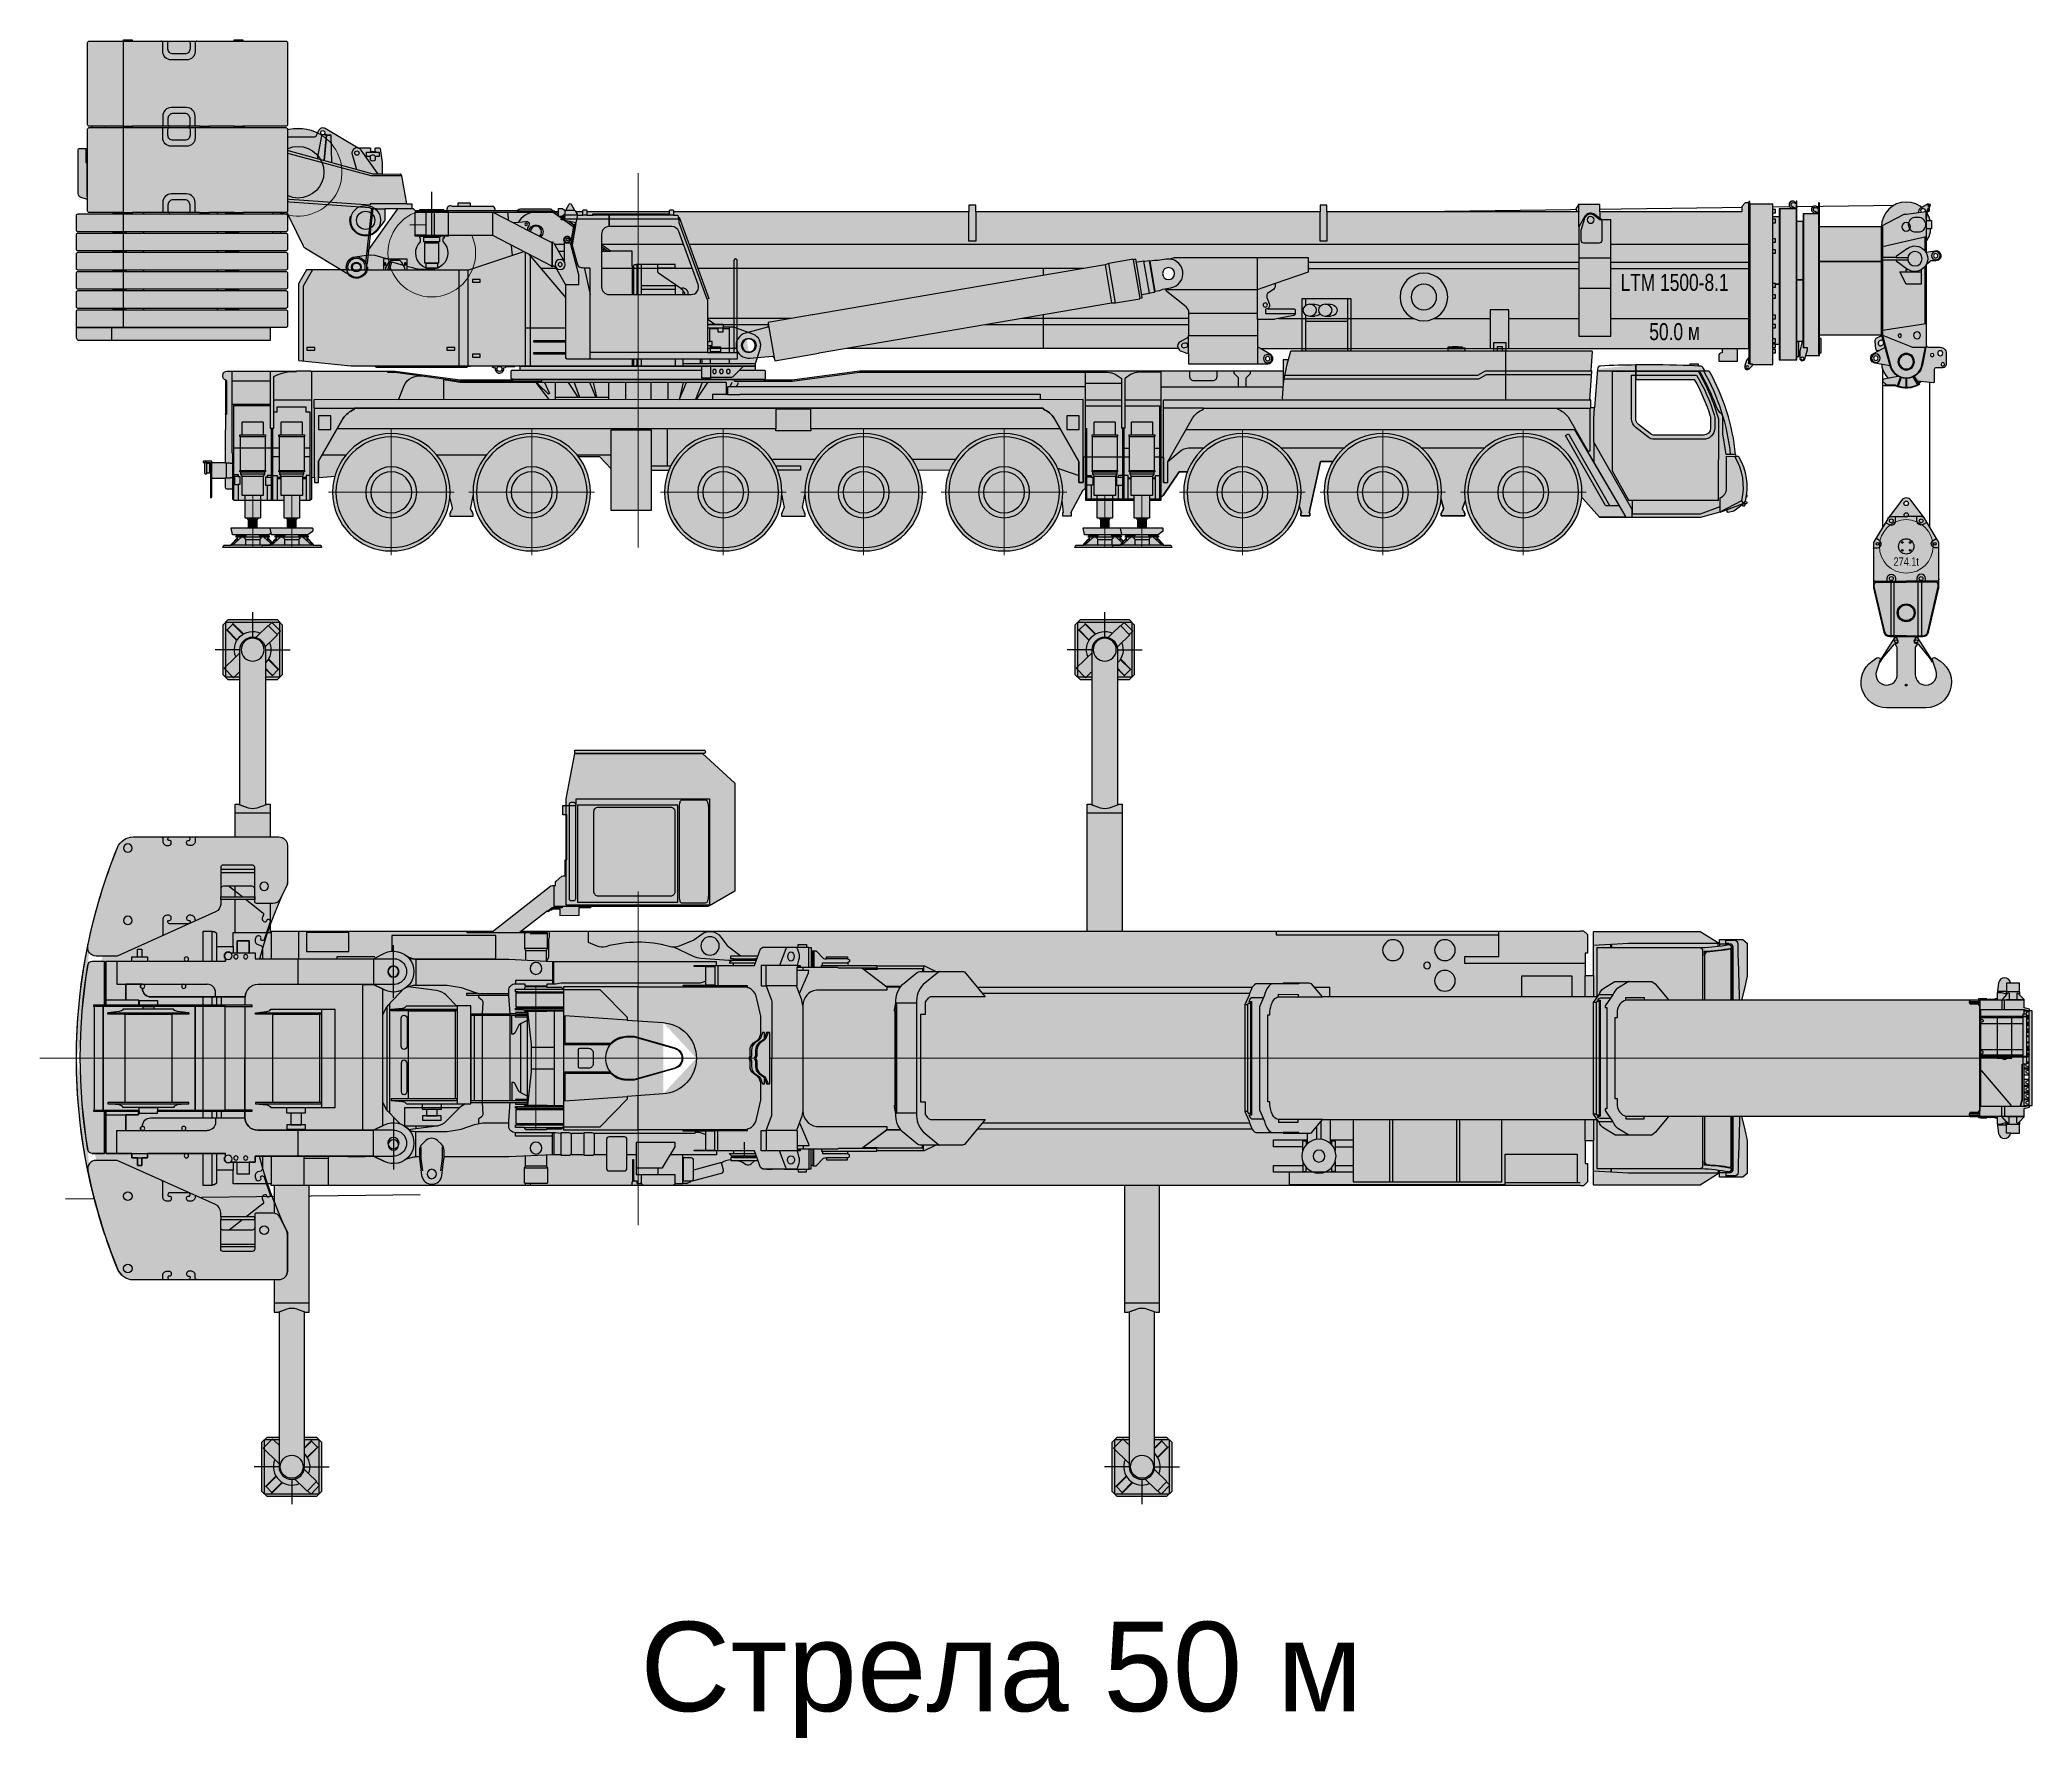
# Model space of a CAD drawing. Header units: millimetres. Extents: x -108948 to -85538, y -3239 to 59095.
# Drawn here: x -108948 to -85538, y -3239 to 16714 of the extents above; entities that cross this region are included whole.
import ezdxf
from ezdxf.enums import TextEntityAlignment as Align

# ---------------------------------------------------------------- set-up
doc = ezdxf.new("R2010")
doc.units = ezdxf.units.MM
doc.set_wipeout_variables(frame=1)
doc.layers.add('PDF_Geometry', color=250, linetype='Continuous')
doc.layers.add('Техника. Кран Liebherr LTM 1500-8.1. Стрела 50 м', color=250, linetype='Continuous')
doc.layers.add('Техника. Кран Liebherr LTM 1500-8.1. Штрих', color=7, linetype='Continuous', lineweight=15, true_color=0xffdf7f)
doc.styles.add('arial', font='arial.ttf')
doc.styles.add('PDF Arial', font='arial.ttf')
doc.styles.get("Standard").update_dxf_attribs({"font": ''})
doc.styles.get('Standard').set_extended_font_data('Mipgost')

# ---------------------------------------------------------------- blocks, each defined once
blk = doc.blocks.new('Liebherr LTM 1500-8.1-20230312.101339')
at = {"color": 0, "linetype": 'ByBlock', "lineweight": -2, "ltscale": 10, "transparency": 16777216}
blk.add_wipeout([(5006, 1494), (5006, 1489), (4976, 1489), (4956, 1469), (4956, 1314), (4760, 1314), (4760, 1477), (4312, 1477), (4312, 1495), (-11071, 1495), (-11073, 1498), (-11107, 1498), (-11153, 1453), (-11153, 1235), (-11128, 1235), (-11128, 971), (-11225, 971), (-11225, 1486), (-11230, 1491), (-12475, 1491), (-12478, 1490), (-12703, 1351), (-12706, 1351), (-12706, 1396), (-12979, 1396), (-13030, 1354), (-13030, 966), (-13004, 841), (-12945, 602), (-12945, -602), (-13004, -841), (-13030, -966), (-13030, -1354), (-12979, -1396), (-12706, -1396), (-12706, -1351), (-12703, -1351), (-12478, -1490), (-12475, -1491), (-11230, -1491), (-11225, -1486), (-11225, -971), (-11128, -971), (-11128, -1235), (-11153, -1235), (-11153, -1453), (-11107, -1498), (-11073, -1498), (-11071, -1495), (4312, -1495), (4312, -1477), (4760, -1477), (4760, -1314), (4956, -1314), (4956, -1469), (4976, -1489), (5006, -1489), (5006, -1494), (5110, -1494), (5110, 1494)], dxfattribs=at)
at = {"layer": 'Техника. Кран Liebherr LTM 1500-8.1. Штрих', "ltscale": 10, "transparency": 16777216}
h = blk.add_hatch(color=256, dxfattribs=at)
h.dxf.hatch_style = 1
h.paths.add_polyline_path([(5110, 1494), (5006, 1494), (5006, 1489), (4976, 1489), (4956, 1469), (4956, 1314), (4760, 1314), (4760, 1477), (4312, 1477), (4312, 1495), (-11071, 1495), (-11073, 1498), (-11107, 1498), (-11153, 1453), (-11153, 1235), (-11128, 1235), (-11128, 971), (-11225, 971), (-11225, 1486), (-11230, 1491), (-12475, 1491), (-12478, 1490), (-12703, 1351), (-12706, 1351), (-12706, 1396), (-12979, 1396), (-13030, 1354), (-13030, 966), (-13004, 841), (-12945, 602), (-12945, -602), (-13004, -841), (-13030, -966), (-13030, -1354), (-12979, -1396), (-12706, -1396), (-12706, -1351), (-12703, -1351), (-12478, -1490), (-12475, -1491), (-11230, -1491), (-11225, -1486), (-11225, -971), (-11128, -971), (-11128, -1235), (-11153, -1235), (-11153, -1453), (-11107, -1498), (-11073, -1498), (-11071, -1495), (4312, -1495), (4312, -1477), (4760, -1477), (4760, -1314), (4956, -1314), (4956, -1469), (4976, -1489), (5006, -1489), (5006, -1494), (5110, -1494)])
edge = h.paths.add_edge_path(flags=16)
edge.add_arc((-12627, -1193), 98.2, -22.9393, 1.3857, ccw=False)
edge.add_arc((-12564, -1222), 29.5, 285.5316, 342.1167, ccw=False)
edge.add_arc((-12428, -3727), 2480, 92.9714, 99.3603)
edge.add_arc((-12824, -1263), 18.4, 182.2114, 246.2506, ccw=False)
edge.add_line((-12842, -1264), (-12842, 1264))
edge.add_arc((-12824, 1263), 18.4, 113.7494, 177.7886, ccw=False)
edge.add_arc((-12428, 3727), 2480, 260.6397, 267.0286)
edge.add_arc((-12564, 1222), 29.5, 17.8833, 74.4684, ccw=False)
edge.add_arc((-12627, 1193), 98.2, -1.3857, 22.9393, ccw=False)
edge.add_line((-12529, 1190), (-12529, -1190))
h = blk.add_hatch(color=256, dxfattribs=at)
h.dxf.hatch_style = 1
h.set_gradient(color1=(173, 173, 173), tint=1)
edge = h.paths.add_edge_path()
edge.add_arc((-12627, -1193), 98.2, -22.9393, 1.3857, ccw=False)
edge.add_arc((-12564, -1222), 29.5, 285.5316, 342.1167, ccw=False)
edge.add_arc((-12428, -3727), 2480, 92.9714, 99.3603)
edge.add_arc((-12824, -1263), 18.4, 182.2114, 246.2506, ccw=False)
edge.add_line((-12842, -1264), (-12842, 1264))
edge.add_arc((-12824, 1263), 18.4, 113.7494, 177.7886, ccw=False)
edge.add_arc((-12428, 3727), 2480, 260.6397, 267.0286)
edge.add_arc((-12564, 1222), 29.5, 17.8833, 74.4684, ccw=False)
edge.add_arc((-12627, 1193), 98.2, -1.3857, 22.9393, ccw=False)
edge.add_line((-12529, 1190), (-12529, -1190))
at = {"color": 0, "linetype": 'ByBlock', "lineweight": -2, "ltscale": 10, "transparency": 16777216}
for p, q in [((4312, 1477), (4312, -1477)), ((4760, 1314), (4760, -1314)), ((-8128, 675), (-8128, 835)), ((-2623, 835), (-8128, 835)), ((-2623, -835), (-2623, 835)), ((-1756, 835), (-2623, 835)), ((-1306, 835), (-1756, 835)), ((-1756, 835), (-1756, -835)), ((-1306, -835), (-1306, 835)), ((-1004, 835), (-1306, 835)), ((1306, 835), (1004, 835)), ((1306, -835), (1306, 835)), ((1306, 835), (2070, 835)), ((2070, 835), (2070, -835)), ((2870, 835), (2070, 835)), ((2870, 835), (2870, -835)), ((4765, 835), (2870, 835)), ((-10201, 636), (-10051, 636)), ((-10201, 636), (-10201, 620)), ((-10201, 445), (-10201, 620)), ((-10201, 620), (-10051, 620)), ((-10085, 675), (-10085, 636)), ((-10085, 675), (-7678, 675)), ((-10051, 620), (-10051, 636)), ((-10051, 445), (-10051, 620)), ((-7678, 675), (-7589, 675)), ((-7678, 675), (-7678, -555)), ((-7589, -555), (-7589, 675)), ((-10201, 391), (-10201, 445)), ((-10201, 445), (-10051, 445)), ((-10201, 391), (-10201, 385)), ((-10201, -385), (-10201, 385)), ((-10085, 393), (-10051, 393)), ((-10085, 393), (-10085, -393)), ((-10051, 393), (-10051, 445)), ((-10201, -391), (-10201, -385)), ((-10201, -391), (-10201, -445)), ((-10201, -445), (-10051, -445)), ((-10201, -620), (-10201, -445)), ((-10051, -393), (-10085, -393)), ((-10051, -445), (-10051, -393)), ((-10051, -620), (-10051, -445)), ((-10201, -636), (-10201, -620)), ((-10201, -620), (-10051, -620)), ((-10201, -636), (-10051, -636)), ((-7678, -555), (-10051, -555)), ((-10051, -636), (-10051, -620)), ((-7589, -555), (-7678, -555)), ((-7865, -835), (-2623, -835)), ((-2623, -835), (-1756, -835)), ((-1756, -835), (-1306, -835)), ((-1306, -835), (-1004, -835)), ((1004, -835), (1306, -835)), ((2070, -835), (1306, -835)), ((2070, -835), (2870, -835)), ((2870, -835), (4765, -835))]:
    blk.add_line(p, q, dxfattribs=at)
for points in [[(5110, 1494), (5006, 1494), (5006, 1489), (4976, 1489), (4956, 1469), (4956, 1314), (4760, 1314), (4760, 1477), (4312, 1477), (4312, 1495), (-11071, 1495), (-11073, 1498), (-11107, 1498), (-11153, 1453), (-11153, 1235), (-11128, 1235), (-11128, 971), (-11225, 971), (-11225, 1486), (-11230, 1491), (-12475, 1491), (-12478, 1490), (-12703, 1351), (-12706, 1351), (-12706, 1396), (-12979, 1396), (-13030, 1354), (-13030, 966), (-13004, 841), (-12945, 602), (-12945, -602), (-13004, -841), (-13030, -966), (-13030, -1354), (-12979, -1396), (-12706, -1396), (-12706, -1351), (-12703, -1351), (-12478, -1490), (-12475, -1491), (-11230, -1491), (-11225, -1486), (-11225, -971), (-11128, -971), (-11128, -1235), (-11153, -1235), (-11153, -1453), (-11107, -1498), (-11073, -1498), (-11071, -1495), (4312, -1495), (4312, -1477), (4760, -1477), (4760, -1314), (4956, -1314), (4956, -1469), (4976, -1489), (5006, -1489), (5006, -1494), (5110, -1494)], [(-10383, 970), (-10971, 970), (-10971, 104), (-10383, 104)]]:
    blk.add_lwpolyline(points, close=True, dxfattribs=at)
for points in [[(-11128, 1115), (-9715, 1115), (-9715, 1195), (-10114, 1195), (-10114, 1495)], [(-7497, 1495), (-7497, 1450), (-10114, 1450)], [(5006, -1489), (5006, 1489)], [(4956, 1314), (4956, -1314)], [(-11225, 971), (-11225, -971)], [(-11128, -971), (-11128, 971)], [(-8400, -555), (-8400, -1450), (-10150, -1450), (-10150, -636)], [(-9653, -1450), (-9653, -555)], [(-9618, -1450), (-9618, -555)], [(-8868, -1450), (-8868, -555)], [(-8833, -1450), (-8833, -555)], [(-8135, -1002), (-8135, -555)], [(-8025, -952), (-8025, -555)], [(-7975, -952), (-7975, -555)], [(-7865, -1002), (-7865, -555)], [(-7649, -1340), (-7649, -1485), (-10183, -1485), (-10186, -1481), (-10186, -1125), (-11032, -1125), (-11032, -1464)], [(-8135, -960), (-8400, -960)], [(-8190, -1040), (-8400, -1040)], [(-8150, -1018), (-8150, -970), (-8190, -970), (-8190, -1088)], [(-7801, -1040), (-7464, -1040), (-7464, -960), (-7865, -960)], [(-7810, -1088), (-7810, -970), (-7850, -970), (-7850, -1018)], [(-8400, -1340), (-7464, -1340), (-7464, -1260), (-7810, -1260)], [(-8190, -1260), (-8400, -1260)], [(-8190, -1212), (-8190, -1330), (-8150, -1330), (-8150, -1282)], [(-7810, -1212), (-7810, -1330), (-7850, -1330), (-7850, -1282)], [(-11069, -1464), (-10186, -1464)]]:
    blk.add_lwpolyline(points, dxfattribs=at)
for points in [[(-12945, 602), (-12929, 1152), (-12927, 1205), (-12927, 1342, -0.41367), (-12882, 1382), (-12782, 1382), (-12782, 1396)], [(-12705, -1316), (-12705, -1341), (-12834, -1341, -0.415754), (-12865, -1311), (-12865, 1311, -0.415754), (-12834, 1341), (-12705, 1341), (-12705, 1316)], [(-12861, 1325), (-12852, 1325, -0.404652), (-12849, 1321), (-12849, -1321, -0.404652), (-12852, -1325), (-12861, -1325)], [(-12528, 1205), (-12528, 1258, -0.041912), (-12845, 1294), (-12845, 1305, -0.43246), (-12816, 1332, 0.039252), (-12494, 1297), (-11263, 1297), (-11263, -1297), (-12494, -1297, 0.039252), (-12816, -1332, -0.43246), (-12845, -1305), (-12845, -1294, -0.041912), (-12528, -1258), (-12528, -1205)], [(-12817, 1341), (-12817, 1348), (-12787, 1348, 0.414668), (-12782, 1353), (-12782, 1382)], [(-12691, 1315), (-12691, 1346, -0.414214), (-12687, 1350), (-11631, 1350), (-11442, 1338, -0.387181), (-11438, 1333), (-11438, 1301)], [(-12482, 1296, 0.431828), (-12506, 1268), (-12506, -1268, 0.431828), (-12482, -1296)], [(-11428, 1311), (-11428, 1334, -0.414214), (-11425, 1337), (-11225, 1325)], [(-12945, -602), (-12929, -1152), (-12927, -1205), (-12927, -1342, 0.41367), (-12882, -1382), (-12782, -1382), (-12782, -1396)], [(-12817, -1341), (-12817, -1348), (-12787, -1348, -0.414668), (-12782, -1353), (-12782, -1382)], [(-12691, -1315), (-12691, -1346, 0.414214), (-12687, -1350), (-11631, -1350), (-11442, -1338, 0.387181), (-11438, -1333), (-11438, -1301)], [(-11428, -1311), (-11428, -1334, 0.414214), (-11425, -1337), (-11225, -1325)]]:
    blk.add_lwpolyline(points, format="xyb", dxfattribs=at)
blk.add_lwpolyline([(-12529, -1190, -0.106538), (-12536, -1231, -0.252042), (-12557, -1250, 0.027884), (-12831, -1280, -0.286931), (-12842, -1264), (-12842, 1264, -0.286931), (-12831, 1280, 0.027884), (-12557, 1250, -0.252042), (-12536, 1231, -0.106538), (-12529, 1190)], format="xyb", close=True, dxfattribs=at)
for centre, radius in [((-9480, 1270), 122), ((-8870, 1270), 122), ((0, 0), 1216), ((-9480, 910), 122), ((-9270, 1090), 39.9), ((-8000, -1150), 200), ((-8000, -1150), 70)]:
    blk.add_circle(centre, radius, dxfattribs=at)
for start, end in [(39.7439, 140.2561), (219.7439, 320.2561)]:
    blk.add_arc((0, 0), 1306, start, end, dxfattribs=at)
blk = doc.blocks.new('Liebherr LTM 1500-8.1-20230312.114413')
at = {"color": 0, "linetype": 'ByBlock', "lineweight": -2, "ltscale": 10, "transparency": 16777216}
blk.add_wipeout([(-290, -350), (-350, -290), (-350, 290), (-290, 350), (290, 350), (350, 290), (350, -290), (290, -350)], dxfattribs=at)
at = {"layer": 'Техника. Кран Liebherr LTM 1500-8.1. Штрих', "ltscale": 10, "true_color": 0xadadad, "transparency": 16777216}
h = blk.add_hatch(color=253, dxfattribs=at)
h.dxf.hatch_style = 1
h.paths.add_polyline_path([(290, -350), (-290, -350), (-350, -290), (-350, 290), (-290, 350), (290, 350), (350, 290), (350, -290)])
at = {"color": 0, "linetype": 'ByBlock', "lineweight": -2, "ltscale": 10, "transparency": 16777216}
for p, q in [((0, 0), (0, 440)), ((0, -440), (0, 0))]:
    blk.add_line(p, q, dxfattribs=at)
for points in [[(290, -350), (-290, -350), (-350, -290), (-350, 290), (-290, 350), (290, 350), (350, 290), (350, -290)], [(320, -320), (-320, -320), (-320, 320), (320, 320)]]:
    blk.add_lwpolyline(points, close=True, dxfattribs=at)
for points in [[(335, -217), (-183, 286), (-187, 282), (-227, 320), (-328, 216), (-288, 178), (-293, 173), (226, -329), (335, -217)], [(-187, 282), (-288, 178)], [(109, 185), (232, 308), (236, 304), (232, 301), (301, 232), (304, 236), (308, 232), (185, 109)], [(114, 182), (232, 301)], [(0, 0), (-440, 0)], [(0, 0), (440, 0)], [(182, 114), (301, 232)], [(-109, -185), (-232, -308), (-236, -304), (-232, -301), (-301, -232), (-304, -236), (-308, -232), (-185, -109)], [(-182, -114), (-301, -232)], [(-114, -182), (-232, -301)]]:
    blk.add_lwpolyline(points, dxfattribs=at)
for start, end in [(157.5098, 294.269), (337.0987, 114.68)]:
    blk.add_arc((0, 0), 215, start, end, dxfattribs=at)
blk = doc.blocks.new('Liebherr LTM 1500-8.1-20230312.115')
at = {"color": 0, "linetype": 'ByBlock', "lineweight": -2, "ltscale": 10, "transparency": 16777216}
blk.add_wipeout([(-149, 0), (-149, -2150), (149, -2150), (149, 0), (149, 0), (149, 0), (138, 57), (105, 105), (57, 138), (0, 149), (-57, 137), (-106, 105), (-138, 56)], dxfattribs=at)
at = {"layer": 'Техника. Кран Liebherr LTM 1500-8.1. Штрих', "ltscale": 10, "true_color": 0xadadad, "transparency": 16777216}
h = blk.add_hatch(color=253, dxfattribs=at)
h.dxf.hatch_style = 1
edge = h.paths.add_edge_path()
edge.add_line((-149, 0), (-149, -2150))
edge.add_line((-149, -2150), (149, -2150))
edge.add_line((149, -2150), (149, 0))
edge.add_arc((0, 0), 149, 0, 180)
at = {"color": 0, "linetype": 'ByBlock', "lineweight": -2, "ltscale": 10, "transparency": 16777216}
blk.add_lwpolyline([(-149, 0), (-149, 0), (-149, -2150), (149, -2150), (149, 0), (149, 0, 1)], format="xyb", close=True, dxfattribs=at)
blk.add_circle((0, 0), 135, dxfattribs=at)
blk = doc.blocks.new('Liebherr LTM 1500-8.1-20230312.115205')
at = {"color": 0, "linetype": 'ByBlock', "lineweight": -2, "ltscale": 10, "transparency": 16777216}
blk.add_wipeout([(171, -250), (171, -250), (169, -250), (166, -250), (164, -251), (161, -252), (161, -252), (54, -291), (54, -291), (27, -298), (0, -300), (-27, -298), (-54, -291), (-54, -291), (-161, -252), (-161, -252), (-164, -251), (-166, -250), (-169, -250), (-171, -250), (-171, -250), (-205, -250), (-205, -2116), (205, -2116), (205, -250)], dxfattribs=at)
at = {"layer": 'Техника. Кран Liebherr LTM 1500-8.1. Штрих', "ltscale": 10, "transparency": 16777216}
h = blk.add_hatch(color=256, dxfattribs=at)
h.dxf.hatch_style = 1
edge = h.paths.add_edge_path()
edge.add_line((205, -250), (171, -250))
edge.add_arc((171, -280), 30, 90, 109.8722)
edge.add_line((161, -252), (54, -291))
edge.add_arc((0, -142), 158, 250.1278, 289.8722, ccw=False)
edge.add_line((-54, -291), (-161, -252))
edge.add_arc((-171, -280), 30, 70.1278, 90)
edge.add_line((-171, -250), (-205, -250))
edge.add_line((-205, -250), (-205, -2116))
edge.add_line((-205, -2116), (205, -2116))
edge.add_line((205, -2116), (205, -250))
at = {"color": 0, "linetype": 'ByBlock', "lineweight": -2, "ltscale": 10, "transparency": 16777216}
blk.add_lwpolyline([(205, -250), (171, -250, 0.086927), (161, -252), (54, -291, -0.175177), (-54, -291), (-161, -252, 0.086927), (-171, -250), (-205, -250), (-205, -2116), (205, -2116)], format="xyb", close=True, dxfattribs=at)
blk.add_lwpolyline([(-205, -356), (205, -356)], dxfattribs=at)
blk = doc.blocks.new('Liebherr LTM 1500-8.1-20221218.173945')
at = {"color": 0, "linetype": 'ByBlock', "lineweight": -2, "ltscale": 10, "transparency": 16777216}
blk.add_wipeout([(1329, -1490), (1325, -1486), (1325, -1484), (1322, -1484), (1322, -1466), (1270, -1466), (1270, -1490), (70, -1490), (70, -1452), (64, -1452), (64, -1191), (55, -1191), (55, -1439), (16, -1439), (14, -1441), (14, -1464), (14, -1464), (14, -1467), (12, -1468), (11, -1470), (8, -1470), (8, -1470), (-30, -1470), (-30, -1470), (-33, -1470), (-34, -1468), (-36, -1467), (-36, -1464), (-36, -1458), (-37, -1458), (-37, -1458), (-38, -1470), (-45, -1481), (-55, -1488), (-67, -1490), (-67, -1490), (-407, -1490), (-407, -1490), (-418, -1488), (-428, -1481), (-434, -1472), (-437, -1460), (-437, -1460), (-437, -1460), (-437, -1464), (-437, -1464), (-437, -1467), (-439, -1468), (-440, -1470), (-443, -1470), (-525, -1470), (-525, -1466), (-582, -1466), (-582, -1464), (-584, -1462), (-614, -1453), (-614, -1453), (-617, -1452), (-619, -1450), (-621, -1447), (-621, -1444), (-621, -1444), (-621, -1440), (-621, -1440), (-625, -1439), (-628, -1439), (-631, -1438), (-634, -1437), (-634, -1437), (-639, -1438), (-643, -1439), (-648, -1439), (-653, -1438), (-981, -1350), (-981, -1350), (-992, -1345), (-1000, -1336), (-1003, -1325), (-1003, -1313), (-1003, -1313), (-980, -1230), (-980, -1230), (-1005, -1212), (-1032, -1200), (-1062, -1192), (-1092, -1191), (-1092, -1191), (-1127, -1194), (-1161, -1200), (-1195, -1209), (-1228, -1222), (-1228, -1222), (-1271, -1247), (-1271, -1247), (-1285, -1252), (-1301, -1253), (-1317, -1249), (-1330, -1240), (-1330, -1240), (-1364, -1208), (-1364, -1208), (-1371, -1200), (-1376, -1191), (-1379, -1181), (-1380, -1171), (-1380, -1150), (-1440, -1150), (-1440, -1120), (-1430, -1120), (-1430, -1020), (-1440, -1020), (-1440, -990), (-1380, -990), (-1380, -575), (-1380, -575), (-1466, -293), (-1495, 0), (-1466, 293), (-1380, 575), (-1380, 575), (-1380, 990), (-1440, 990), (-1440, 1020), (-1430, 1020), (-1430, 1120), (-1440, 1120), (-1440, 1150), (-1380, 1150), (-1380, 1161), (-1371, 1171), (-1275, 1178), (-1194, 1208), (-1052, 1318), (-1048, 1328), (-979, 1420), (-979, 1420), (-931, 1463), (-871, 1485), (-807, 1483), (-748, 1456), (-654, 1387), (-482, 1316), (-482, 1316), (-453, 1307), (-424, 1304), (-394, 1306), (-365, 1313), (-365, 1313), (-365, 1313), (-180, 1351), (8, 1363), (196, 1349), (381, 1311), (381, 1311), (381, 1311), (407, 1306), (432, 1305), (458, 1309), (483, 1317), (483, 1317), (585, 1362), (585, 1486), (589, 1490), (1041, 1490), (1045, 1486), (1045, 1414), (1052, 1400), (1052, 1185), (1078, 1141), (1078, 1265), (1063, 1290), (1063, 1466), (1063, 1473), (2009, 1473), (2009, 1482), (2017, 1490), (3991, 1490), (3991, 842), (3927, 842), (3927, -1490)], dxfattribs=at)
at = {"layer": 'Техника. Кран Liebherr LTM 1500-8.1. Штрих', "ltscale": 10, "transparency": 16777216}
h = blk.add_hatch(color=256, dxfattribs=at)
h.dxf.hatch_style = 1
edge = h.paths.add_edge_path()
edge.add_line((3927, -1490), (1329, -1490))
edge.add_line((1329, -1490), (1325, -1486))
edge.add_line((1325, -1486), (1325, -1484))
edge.add_line((1325, -1484), (1322, -1484))
edge.add_line((1322, -1484), (1322, -1466))
edge.add_line((1322, -1466), (1270, -1466))
edge.add_line((1270, -1466), (1270, -1490))
edge.add_line((1270, -1490), (70, -1490))
edge.add_line((70, -1490), (70, -1452))
edge.add_line((70, -1452), (64, -1452))
edge.add_line((64, -1452), (64, -1191))
edge.add_line((64, -1191), (55, -1191))
edge.add_line((55, -1191), (55, -1439))
edge.add_line((55, -1439), (16, -1439))
edge.add_line((16, -1439), (14, -1441))
edge.add_line((14, -1441), (14, -1464))
edge.add_arc((8, -1464), 5.6, 270, 360, ccw=False)
edge.add_line((8, -1470), (-30, -1470))
edge.add_arc((-30, -1464), 5.6, 180, 270, ccw=False)
edge.add_line((-36, -1464), (-36, -1458))
edge.add_line((-36, -1458), (-37, -1458))
edge.add_arc((-67, -1460), 30.1, -89.9466, 2.9414, ccw=False)
edge.add_line((-67, -1490), (-407, -1490))
edge.add_arc((-406, -1460), 30, 180.7727, 269.9963, ccw=False)
edge.add_line((-437, -1460), (-437, -1460))
edge.add_line((-437, -1460), (-437, -1464))
edge.add_arc((-443, -1464), 5.6, 270, 360, ccw=False)
edge.add_line((-443, -1470), (-525, -1470))
edge.add_line((-525, -1470), (-525, -1466))
edge.add_line((-525, -1466), (-582, -1466))
edge.add_line((-582, -1466), (-582, -1464))
edge.add_line((-582, -1464), (-584, -1462))
edge.add_line((-584, -1462), (-614, -1453))
edge.add_arc((-611, -1444), 10, 180, 255, ccw=False)
edge.add_line((-621, -1444), (-621, -1440))
edge.add_arc((-621, -1410), 30, 244.7542, 270, ccw=False)
edge.add_arc((-645, -1409), 30, 255, 291.7616, ccw=False)
edge.add_line((-653, -1438), (-981, -1350))
edge.add_arc((-974, -1321), 30, 165, 255, ccw=False)
edge.add_line((-1003, -1313), (-980, -1230))
edge.add_arc((-1085, -1347), 157, 48.3215, 92.6586)
edge.add_arc((-1077, -1566), 376, 92.2762, 113.6128)
edge.add_line((-1228, -1222), (-1271, -1247))
edge.add_arc((-1296, -1203), 50, 226.9, 300, ccw=False)
edge.add_line((-1330, -1240), (-1364, -1208))
edge.add_arc((-1330, -1171), 50, 180, 226.9, ccw=False)
edge.add_line((-1380, -1171), (-1380, -1150))
edge.add_line((-1380, -1150), (-1440, -1150))
edge.add_line((-1440, -1150), (-1440, -1120))
edge.add_line((-1440, -1120), (-1430, -1120))
edge.add_line((-1430, -1120), (-1430, -1020))
edge.add_line((-1430, -1020), (-1440, -1020))
edge.add_line((-1440, -1020), (-1440, -990))
edge.add_line((-1440, -990), (-1380, -990))
edge.add_line((-1380, -990), (-1380, -575))
edge.add_arc((0, 0), 1495, 157.3801, 202.6199, ccw=False)
edge.add_line((-1380, 575), (-1380, 990))
edge.add_line((-1380, 990), (-1440, 990))
edge.add_line((-1440, 990), (-1440, 1020))
edge.add_line((-1440, 1020), (-1430, 1020))
edge.add_line((-1430, 1020), (-1430, 1120))
edge.add_line((-1430, 1120), (-1440, 1120))
edge.add_line((-1440, 1120), (-1440, 1150))
edge.add_line((-1440, 1150), (-1380, 1150))
edge.add_line((-1380, 1150), (-1380, 1161))
edge.add_line((-1380, 1161), (-1371, 1171))
edge.add_line((-1371, 1171), (-1275, 1178))
edge.add_line((-1275, 1178), (-1194, 1208))
edge.add_line((-1194, 1208), (-1052, 1318))
edge.add_line((-1052, 1318), (-1048, 1328))
edge.add_line((-1048, 1328), (-979, 1420))
edge.add_arc((-845, 1320), 167, 54.6071, 143.2268, ccw=False)
edge.add_line((-748, 1456), (-654, 1387))
edge.add_line((-654, 1387), (-482, 1316))
edge.add_arc((-420, 1474), 170, 248.5967, 288.855)
edge.add_arc((4, -29), 1392, 74.2642, 105.3536, ccw=False)
edge.add_arc((423, 1455), 150, 253.7894, 293.517)
edge.add_line((483, 1317), (585, 1362))
edge.add_line((585, 1362), (585, 1486))
edge.add_line((585, 1486), (589, 1490))
edge.add_line((589, 1490), (1041, 1490))
edge.add_line((1041, 1490), (1045, 1486))
edge.add_line((1045, 1486), (1045, 1414))
edge.add_line((1045, 1414), (1052, 1400))
edge.add_line((1052, 1400), (1052, 1185))
edge.add_line((1052, 1185), (1078, 1141))
edge.add_line((1078, 1141), (1078, 1265))
edge.add_line((1078, 1265), (1063, 1290))
edge.add_line((1063, 1290), (1063, 1466))
edge.add_line((1063, 1466), (1063, 1473))
edge.add_line((1063, 1473), (2009, 1473))
edge.add_line((2009, 1473), (2009, 1482))
edge.add_line((2009, 1482), (2017, 1490))
edge.add_line((2017, 1490), (3991, 1490))
edge.add_line((3991, 1490), (3991, 842))
edge.add_line((3991, 842), (3927, 842))
edge.add_line((3927, 842), (3927, -1490))
h.paths.add_polyline_path([(2151, -478), (2700, -478), (2700, 558), (2151, 558)], flags=16)
h = blk.add_hatch(color=256, dxfattribs=at)
h.dxf.hatch_style = 1
h.set_gradient(color1=(132, 132, 132), color2=(173, 173, 173), tint=1, name='CYLINDER')
h.paths.add_polyline_path([(2151, -478), (2700, -478), (2700, 558), (2151, 558)])
at = {"color": 0, "linetype": 'ByBlock', "lineweight": -2, "ltscale": 10, "transparency": 16777216}
for points in [[(3927, -1490), (1329, -1490), (1325, -1486), (1325, -1484), (1322, -1484), (1322, -1466), (1270, -1466), (1270, -1490), (70, -1490), (70, -1452), (64, -1452), (64, -1191), (55, -1191), (55, -1439), (16, -1439), (14, -1441), (14, -1464, -0.414214), (8, -1470), (-30, -1470, -0.414214), (-36, -1464), (-36, -1458), (-37, -1458, -0.429056), (-67, -1490), (-407, -1490, -0.41025), (-437, -1460), (-437, -1460), (-437, -1464, -0.414214), (-443, -1470), (-525, -1470), (-525, -1466), (-582, -1466), (-582, -1464), (-584, -1462), (-614, -1453, -0.339454), (-621, -1444), (-621, -1440, -0.110603), (-634, -1437, -0.161793), (-653, -1438), (-981, -1350, -0.414214), (-1003, -1313), (-980, -1230, 0.195907), (-1092, -1191, 0.093368), (-1228, -1222), (-1271, -1247, -0.330234), (-1330, -1240), (-1364, -1208, -0.207545), (-1380, -1171), (-1380, -1150), (-1440, -1150), (-1440, -1120), (-1430, -1120), (-1430, -1020), (-1440, -1020), (-1440, -990), (-1380, -990), (-1380, -575, -0.2), (-1380, 575), (-1380, 990), (-1440, 990), (-1440, 1020), (-1430, 1020), (-1430, 1120), (-1440, 1120), (-1440, 1150), (-1380, 1150), (-1380, 1161), (-1371, 1171), (-1275, 1178), (-1194, 1208), (-1052, 1318), (-1048, 1328), (-979, 1420, -0.407175), (-748, 1456), (-654, 1387), (-482, 1316, 0.177489), (-365, 1313, -0.136491), (381, 1311, 0.175102), (483, 1317), (585, 1362), (585, 1486), (589, 1490), (1041, 1490), (1045, 1486), (1045, 1414), (1052, 1400), (1052, 1185), (1078, 1141), (1078, 1265), (1063, 1290), (1063, 1466), (1063, 1473), (2009, 1473), (2009, 1482), (2017, 1490), (3991, 1490), (3991, 842), (3927, 842)], [(2785, 139), (2785, 471, 1), (2715, 471), (2715, 139, 1)], [(2785, -58), (2785, -391, -1), (2715, -391), (2715, -58, -1)]]:
    blk.add_lwpolyline(points, format="xyb", close=True, dxfattribs=at)
for points in [[(1078, 1137), (1078, 1265), (1063, 1290), (1063, 1466)], [(1270, 1466), (1063, 1466)], [(1322, 1466), (1336, 1466), (1336, 1290), (1322, 1265), (1322, 1150)], [(1672, 1443), (2894, 1443), (2894, 1225), (2814, 1225), (2634, 1170), (1672, 1170), (1672, 1443)], [(1063, 1290), (1336, 1290)], [(1322, 1265), (1078, 1265)], [(3095, 1190), (3540, 1190), (3540, 822)], [(-1380, 1150), (-1100, 1150), (-1070, 1120), (-1430, 1120)], [(-1430, 1020), (-1070, 1020), (-1100, 990)], [(-1120, 1020), (-1120, 1120)], [(-920, 949), (-920, 1133), (1005, 1133), (1520, 1160), (2570, 1160)], [(990, 875), (990, 1133)], [(1005, 1133), (1005, 875)], [(2610, 1160), (2610, 860)], [(3016, 1120), (3430, 1120), (3430, 1140), (3026, 1140)], [(3057, 980), (3343, 980), (3343, 1034), (3058, 1034)], [(3226, 1034), (3226, 1100)], [(3226, 920), (3226, 980)], [(1005, 915), (1442, 915), (1442, 875)], [(1875, 760), (2015, 760), (2015, 742), (1520, 742)], [(2747, 827), (2942, 620), (2955, 602), (3090, 340), (3104, 302), (3113, 302), (3113, 880)], [(3016, 880), (3430, 880), (3430, 900), (3026, 900)], [(3158, 874), (3158, -874)], [(3500, 822), (3927, 822)], [(3927, 842), (3540, 842)], [(3643, 820), (3643, -1490)], [(1440, 520), (1020, 520)], [(1020, 502), (1440, 502)], [(1283, 484), (1440, 484), (1440, 502), (1966, 502)], [(1380, 408), (1403, 389), (1449, 293), (1463, 284), (1483, 284), (1483, 502)], [(1966, 520), (1505, 520)], [(1505, -502), (1505, 502)], [(1921, -502), (1921, 502)], [(1966, 502), (1966, -502)], [(2916, -648), (2916, 648)], [(2954, 603), (2954, -603)], [(3011, -493), (3011, 493)], [(3113, -302), (3113, 302)], [(1380, -408), (1403, -389), (1449, -293), (1463, -284), (1483, -284), (1483, -502)], [(2747, -827), (2942, -620), (2955, -602), (3090, -340), (3104, -302), (3113, -302), (3113, -880)], [(1020, -502), (1440, -502)], [(1440, -520), (1020, -520)], [(1283, -484), (1440, -484), (1440, -502), (1966, -502)], [(1966, -520), (1505, -520)], [(2109, -594), (2109, -583), (2745, -583), (2745, -793), (2613, -793), (2613, -829)], [(-1380, -990), (-1100, -990), (-1070, -993), (-723, -874), (-668, -874), (-668, -885), (521, -885)], [(635, -885), (791, -885)], [(990, -875), (990, -1133)], [(1005, -1133), (1005, -875)], [(1005, -915), (1442, -915), (1442, -875)], [(2613, -793), (2348, -793)], [(2610, -1160), (2610, -860)], [(3016, -880), (3430, -880), (3430, -900), (3026, -900)], [(3226, -920), (3226, -980)], [(-1430, -1020), (-1070, -1020), (-1100, -990)], [(-1380, -1150), (-1100, -1150), (-1070, -1120), (-1430, -1120)], [(-1120, -1020), (-1120, -1120)], [(-920, -949), (-920, -1133), (-379, -1133)], [(-527, -1466), (-527, -1133)], [(25, -1288), (-285, -1288), (-287, -1287), (-435, -1039), (-435, -1038), (-435, -991), (-432, -988), (25, -988), (25, -1288)], [(25, -1133), (131, -1133)], [(371, -1133), (523, -1133)], [(635, -1133), (793, -1133)], [(905, -1133), (1005, -1133), (1520, -1160), (2280, -1160)], [(1078, -1137), (1078, -1265), (1063, -1290), (1063, -1466)], [(1322, -1466), (1336, -1466), (1336, -1290), (1322, -1265), (1322, -1150)], [(2302, -1045), (2302, -1173), (2321, -1323)], [(2529, -1323), (2548, -1176), (2548, -1045)], [(3016, -1120), (3430, -1120), (3430, -1140), (3026, -1140)], [(3057, -980), (3343, -980), (3343, -1034), (3058, -1034)], [(3226, -1034), (3226, -1100)], [(-980, -1230), (-979, -1226), (-651, -1314)], [(-437, -1460), (-437, -1370), (-36, -1370), (-36, -1458)], [(25, -1288), (25, -1364), (22, -1366), (-232, -1366), (-235, -1364), (-235, -1288)], [(1063, -1290), (1336, -1290)], [(1322, -1265), (1078, -1265)], [(3925, -1175), (3643, -1175)], [(1270, -1466), (1063, -1466)]]:
    blk.add_lwpolyline(points, dxfattribs=at)
for points in [[(3895, 1476), (3895, 1255), (3398, 1255), (3398, 1476)], [(3207, 1140), (3207, 1160), (3412, 1160), (3412, 1140)], [(3207, 1120), (3207, 1100), (3412, 1100), (3412, 1120)], [(3207, 900), (3207, 920), (3412, 920), (3412, 900)], [(3207, 880), (3207, 860), (3412, 860), (3412, 880)], [(3500, -818), (3251, -818), (3251, 822), (3500, 822)], [(1966, 614), (2125, 614), (2125, -537), (1966, -537)], [(2125, 558), (2900, 558), (2900, 575), (2125, 575)], [(2151, -478), (2700, -478), (2700, 558), (2151, 558)], [(2125, -478), (2900, -478), (2900, -495), (2125, -495)], [(2315, -677), (2535, -677), (2535, -727), (2315, -727)], [(2316, -604), (2534, -604), (2534, -537), (2316, -537)], [(2363, -604), (2488, -604), (2488, -677), (2363, -677)], [(3207, -880), (3207, -860), (3412, -860), (3412, -880)], [(3207, -900), (3207, -920), (3412, -920), (3412, -900)], [(3207, -1120), (3207, -1100), (3412, -1100), (3412, -1120)], [(3207, -1140), (3207, -1160), (3412, -1160), (3412, -1140)]]:
    blk.add_lwpolyline(points, close=True, dxfattribs=at)
for points in [[(-1100, 1150), (-1065, 1150), (-737, 1174, 0.091405), (-649, 1197), (-419, 1304)], [(2570, 1160), (2610, 1160, 0.071878), (2667, 1169), (2808, 1211, -0.197778), (2968, 1196, -0.154347), (3010, 1152), (3038, 1096, -0.239413), (3038, 924), (3010, 868, -0.154347), (2968, 825, -0.197778), (2808, 809), (2667, 852, 0.073524), (2610, 860), (2244, 860), (2078, 832), (1923, 777), (1875, 760), (1520, 760)], [(905, -885), (907, -885), (972, -875), (1442, -875, 0.414214), (1520, -796), (1520, -735), (1505, -520), (1440, -520), (1440, -538), (1020, -538), (1020, -520), (1010, -520), (1010, -502), (1020, -502), (1020, -484), (1283, -484), (1283, -463), (1292, -450), (1380, -408), (1380, 408), (1292, 450), (1283, 463), (1283, 484), (1020, 484), (1020, 502), (1010, 502), (1010, 520), (1020, 520), (1020, 538), (1440, 538), (1440, 520), (1505, 520), (1520, 735), (1520, 796, 0.414214), (1442, 875), (1330, 875), (1330, 850), (1070, 850), (1070, 875), (972, 875), (906, 885), (-733, 885), (-1070, 996), (-1100, 990), (-1380, 990)], [(1875, 742), (1875, 723, -0.241453), (1870, 713), (1841, 689, 0.248581), (1826, 655), (1834, 520), (1834, -520), (1826, -655, 0.248581), (1841, -689), (1870, -713, -0.241453), (1875, -723), (1875, -769)], [(2125, 610), (2255, 740, -0.165164), (2370, 797), (2702, 841)], [(2900, 575), (2769, 589, -0.210674), (2720, 617), (2130, 617), (2125, 610)], [(2033, -537, -0.092765), (2093, -579), (2255, -740, 0.165164), (2370, -797), (2702, -841)], [(2900, -495), (2769, -509, 0.210674), (2720, -537), (2130, -537), (2125, -530)], [(161, -1323, -0.414214), (131, -1293), (131, -953, -0.414214), (161, -923), (341, -923, -0.414214), (371, -953), (371, -1293, -0.414214), (341, -1323), (161, -1323)], [(635, -873), (545, -873, 0.414214), (515, -903), (515, -1113, 0.414214), (545, -1143), (635, -1143), (635, -873)], [(905, -873), (815, -873, 0.414214), (785, -903), (785, -1113, 0.414214), (815, -1143), (905, -1143), (905, -873)], [(2570, -1160), (2610, -1160, -0.071878), (2667, -1169), (2808, -1211, 0.197778), (2968, -1196, 0.154347), (3010, -1152), (3038, -1096, 0.239413), (3038, -924), (3010, -868, 0.154347), (2968, -825, 0.197778), (2808, -809), (2667, -852, -0.073524), (2610, -860), (2244, -860), (2078, -832), (1923, -777), (1824, -760), (1520, -760)], [(-634, -1437, -0.29031), (-651, -1410), (-651, -1200, -0.409145), (-622, -1170), (-531, -1170), (-531, -1440), (-621, -1440)], [(2280, -1160), (2280, -1083, -0.205258), (2311, -1010), (2356, -968, -0.4), (2494, -968), (2539, -1010, -0.205258), (2570, -1083), (2570, -1170), (2544, -1376, -0.878135), (2306, -1376), (2281, -1182), (2280, -1170), (2280, -1160)]]:
    blk.add_lwpolyline(points, format="xyb", dxfattribs=at)
for centre, radius in [((-845, 1320), 108), ((1200, 1055), 70), ((2869, 1010), 57.5), ((0, 0), 283), ((1200, -1055), 70), ((2869, -1010), 57.5), ((2425, -1360), 55)]:
    blk.add_circle(centre, radius, dxfattribs=at)
blk = doc.blocks.new('Liebherr LTM 1500-8.1-20221218.174811')
at = {"color": 0, "linetype": 'ByBlock', "lineweight": -2, "ltscale": 10, "transparency": 16777216}
for centre, radius, start, end in [((6414, 1090), 50, 9.5643, 90), ((5, 10), 6550, 350.4357, 9.5643), ((6414, -1070), 50, 270, 350.4357)]:
    blk.add_arc(centre, radius, start, end, dxfattribs=at)
blk.add_wipeout([(4470, 865), (4470, 865), (4526, 854), (4574, 823), (4607, 776), (4620, 720), (4620, 720), (4620, -695), (4620, -695), (4608, -752), (4576, -801), (4527, -833), (4470, -845), (4470, -845), (3236, -845), (3236, 865)], dxfattribs=at)
blk.add_wipeout([(4620, 720), (5725, 720), (5725, 720), (5763, 728), (5795, 750), (5817, 782), (5825, 820), (5825, 820), (5825, 820), (5842, 828), (5848, 846), (5841, 863), (5823, 870), (5823, 870), (6020, 870), (6020, 685), (5870, 685), (5870, 535), (6020, 535), (6020, -515), (5870, -515), (5870, -665), (6020, -665), (6020, -850), (5823, -850), (5823, -850), (5841, -842), (5848, -825), (5842, -807), (5825, -800), (5825, -800), (5825, -800), (5817, -761), (5795, -729), (5763, -707), (5725, -700), (4895, -700), (4895, 720), (4620, 720), (4620, 10), (4620, -695), (4620, -695), (4608, -752), (4576, -801), (4527, -833), (4470, -845), (4470, -845), (3110, -845), (2979, -781), (2979, -781), (2872, -757), (2765, -784), (2681, -855), (2638, -957), (2645, -1067), (2700, -1162), (2792, -1223), (2902, -1236), (2979, -1213), (3110, -1150), (4500, -1150), (4500, -1220), (4570, -1220), (4570, -1360), (4710, -1360), (4710, -1220), (4790, -1220), (4790, -1220), (4821, -1228), (4849, -1213), (4861, -1183), (4850, -1153), (4850, -1153), (4850, -1120), (5765, -1120), (5765, -1170), (5832, -1170), (5832, -1260), (5882, -1260), (5882, -1170), (5950, -1170), (5950, -1120), (6250, -1120), (6250, 1140), (5950, 1140), (5950, 1190), (5882, 1190), (5882, 1280), (5832, 1280), (5832, 1190), (5765, 1190), (5765, 1140), (4850, 1140), (4850, 1174), (4850, 1174), (4861, 1204), (4849, 1234), (4821, 1248), (4790, 1240), (4790, 1240), (4710, 1240), (4710, 1380), (4570, 1380), (4570, 1240), (4500, 1240), (4500, 1170), (3110, 1170), (2979, 1234), (2979, 1234), (2872, 1258), (2765, 1231), (2681, 1160), (2638, 1058), (2645, 948), (2700, 853), (2792, 792), (2902, 779), (2979, 802), (3110, 865), (4470, 865), (4470, 865), (4526, 854), (4574, 823), (4607, 776), (4619, 720), (4619, 720)], dxfattribs=at)
at = {"layer": 'Техника. Кран Liebherr LTM 1500-8.1. Штрих', "ltscale": 10, "transparency": 16777216}
h = blk.add_hatch(color=256, dxfattribs=at)
h.paths.add_polyline_path([(6463, 1099, 0.366125), (6414, 1140), (6270, 1140), (6270, -1120), (6414, -1120, 0.366125), (6463, -1078, 0.083658)])
h.paths.add_polyline_path([(5333, 1165, 1), (5283, 1165, 1)], flags=17)
h.paths.add_polyline_path([(5333, -1145, 1), (5283, -1145, 1)], flags=17)
h = blk.add_hatch(color=256, dxfattribs=at)
edge = h.paths.add_edge_path()
edge.add_line((3236, 865), (4470, 865))
edge.add_arc((4469, 715), 150, 1.9649, 89.9771, ccw=False)
edge.add_line((4620, 720), (4620, -695))
edge.add_arc((4470, -695), 150, 270, 360, ccw=False)
edge.add_line((4470, -845), (3236, -845))
edge.add_line((3236, -845), (3236, 865))
h = blk.add_hatch(color=256, dxfattribs=at)
h.dxf.hatch_style = 1
h.set_gradient(color1=(132, 132, 132), color2=(173, 173, 173), tint=1, name='CYLINDER')
h.paths.add_polyline_path([(3745, -518), (4294, -518), (4294, 518), (3745, 518)])
at = {"color": 0, "linetype": 'ByBlock', "lineweight": -2, "ltscale": 10, "transparency": 16777216}
for points in [[(2875, 708), (2875, 1328)], [(3110, 1170), (2979, 1234)], [(4790, 1240), (4500, 1240)], [(4500, 1240), (4500, 1170)], [(4570, 1240), (4570, 1380), (4710, 1380), (4710, 1240)], [(4850, 1174), (4850, 1140)], [(5950, 1140), (5950, 1190), (5765, 1190), (5765, 1140)], [(5882, 1190), (5882, 1280), (5832, 1280), (5832, 1190)], [(4500, 1170), (2871, 1170)], [(4000, 1170), (4000, 865)], [(6250, 1140), (4850, 1140)], [(6125, 1140), (6125, 870)], [(6250, -1120), (6250, 1140)], [(6270, -1120), (6270, 1140)], [(6414, 1140), (6270, 1140)], [(4965, 720), (4620, 720)], [(4895, 720), (4965, 720)], [(6125, 870), (5065, 870)], [(5825, 870), (5825, 870)], [(5825, 870), (5825, 870)], [(6020, 685), (6020, 870)], [(4620, 654), (4620, 10)], [(4895, -700), (4895, 654)], [(6250, 685), (5870, 685), (5870, 535), (6250, 535)], [(6020, -515), (6020, 535)], [(6020, 115), (6250, 115)], [(6020, -95), (6250, -95)], [(2875, -687), (2875, -1307)], [(6250, -665), (5870, -665), (5870, -515), (6250, -515)], [(6020, -850), (6020, -665)], [(4000, -845), (4000, -1150)], [(6125, -850), (5065, -850)], [(5825, -850), (5825, -850)], [(6125, -1120), (6125, -850)], [(4500, -1150), (2871, -1150)], [(3110, -1150), (2979, -1213)], [(4500, -1220), (4500, -1150)], [(6250, -1120), (4850, -1120)], [(4850, -1153), (4850, -1120)], [(5950, -1120), (5950, -1170), (5765, -1170), (5765, -1120)], [(5882, -1170), (5882, -1260), (5832, -1260), (5832, -1170)], [(6414, -1120), (6270, -1120)], [(4790, -1220), (4500, -1220)], [(4570, -1220), (4570, -1360), (4710, -1360), (4710, -1220)]]:
    blk.add_lwpolyline(points, dxfattribs=at)
blk.add_lwpolyline([(6463, 1099, 0.366125), (6414, 1140), (6270, 1140), (6270, -1120), (6414, -1120, 0.366125), (6463, -1078, 0.083658), (6463, 1099, 0.366125)], format="xyb", close=True, dxfattribs=at)
for points in [[(5825, 820), (5825, 820, -0.414214), (5725, 720), (4620, 720)], [(4965, 720), (4965, 770, -0.414214), (5065, 870)], [(4495, 535), (4364, 549, -0.210674), (4315, 577), (3725, 577), (3719, 570)], [(4495, -535), (4364, -549, 0.210674), (4315, -577), (3725, -577), (3719, -570)], [(5825, -800), (5825, -800, 0.414214), (5725, -700), (4620, -700)], [(4965, -700), (4965, -750, 0.414214), (5065, -850)]]:
    blk.add_lwpolyline(points, format="xyb", dxfattribs=at)
for points in [[(3560, 574), (3719, 574), (3719, -577), (3560, -577)], [(3719, 518), (4495, 518), (4495, 535), (3719, 535)], [(3745, -518), (4294, -518), (4294, 518), (3745, 518)], [(3719, -518), (4495, -518), (4495, -535), (3719, -535)], [(3911, -644), (4129, -644), (4129, -577), (3911, -577)], [(3957, -644), (4082, -644), (4082, -784), (3957, -784)], [(3910, -784), (4129, -784), (4129, -834), (3910, -834)]]:
    blk.add_lwpolyline(points, close=True, dxfattribs=at)
for centre, radius in [((4611, 1193), 25), ((4726, 1193), 25), ((4816, 1204), 45), ((5308, 1165), 25), ((5308, 1165), 25), ((5338, 845), 25), ((5823, 845), 25), ((5338, -825), 25), ((5823, -825), 25), ((4611, -1172), 25), ((4726, -1172), 25), ((4816, -1183), 45), ((5308, -1145), 25), ((5308, -1145), 25)]:
    blk.add_circle(centre, radius, dxfattribs=at)
for centre in [(2875, 1018), (2875, -997)]:
    blk.add_arc(centre, 153, 88.6571, 271.3429, dxfattribs=at)
blk.add_wipeout([(3004, -793), (3110, -845), (3236, -845), (3236, 865), (3110, 865), (3004, 814)], dxfattribs=at)
at = {"layer": 'Техника. Кран Liebherr LTM 1500-8.1. Штрих', "ltscale": 10, "transparency": 16777216}
h = blk.add_hatch(color=256, dxfattribs=at)
edge = h.paths.add_edge_path()
edge.add_line((4620, 720), (5725, 720))
edge.add_arc((5725, 820), 100, 270, 360.0124)
edge.add_arc((5823, 845), 25, 272.3868, 450)
edge.add_line((5823, 870), (6020, 870))
edge.add_line((6020, 870), (6020, 685))
edge.add_line((6020, 685), (5870, 685))
edge.add_line((5870, 685), (5870, 535))
edge.add_line((5870, 535), (6020, 535))
edge.add_line((6020, 535), (6020, -515))
edge.add_line((6020, -515), (5870, -515))
edge.add_line((5870, -515), (5870, -665))
edge.add_line((5870, -665), (6020, -665))
edge.add_line((6020, -665), (6020, -850))
edge.add_line((6020, -850), (5823, -850))
edge.add_arc((5823, -825), 25, 270, 447.6132)
edge.add_arc((5725, -800), 100, 359.9876, 450)
edge.add_line((5725, -700), (4895, -700))
edge.add_line((4895, -700), (4895, 720))
edge.add_line((4895, 720), (4620, 720))
edge.add_line((4620, 720), (4620, 10))
edge.add_line((4620, 10), (4620, -695))
edge.add_arc((4470, -695), 150, 270, 360, ccw=False)
edge.add_line((4470, -845), (3110, -845))
edge.add_line((3110, -845), (2979, -781))
edge.add_arc((2875, -997), 240, 64.1581, 295.8419)
edge.add_line((2979, -1213), (3110, -1150))
edge.add_line((3110, -1150), (4500, -1150))
edge.add_line((4500, -1150), (4500, -1220))
edge.add_line((4500, -1220), (4570, -1220))
edge.add_line((4570, -1220), (4570, -1360))
edge.add_line((4570, -1360), (4710, -1360))
edge.add_line((4710, -1360), (4710, -1220))
edge.add_line((4710, -1220), (4790, -1220))
edge.add_arc((4816, -1183), 45, 234.4995, 401.7592)
edge.add_line((4850, -1153), (4850, -1120))
edge.add_line((4850, -1120), (5765, -1120))
edge.add_line((5765, -1120), (5765, -1170))
edge.add_line((5765, -1170), (5832, -1170))
edge.add_line((5832, -1170), (5832, -1260))
edge.add_line((5832, -1260), (5882, -1260))
edge.add_line((5882, -1260), (5882, -1170))
edge.add_line((5882, -1170), (5950, -1170))
edge.add_line((5950, -1170), (5950, -1120))
edge.add_line((5950, -1120), (6250, -1120))
edge.add_line((6250, -1120), (6250, 1140))
edge.add_line((6250, 1140), (5950, 1140))
edge.add_line((5950, 1140), (5950, 1190))
edge.add_line((5950, 1190), (5882, 1190))
edge.add_line((5882, 1190), (5882, 1280))
edge.add_line((5882, 1280), (5832, 1280))
edge.add_line((5832, 1280), (5832, 1190))
edge.add_line((5832, 1190), (5765, 1190))
edge.add_line((5765, 1190), (5765, 1140))
edge.add_line((5765, 1140), (4850, 1140))
edge.add_line((4850, 1140), (4850, 1174))
edge.add_arc((4816, 1204), 45, 318.2408, 485.5005)
edge.add_line((4790, 1240), (4710, 1240))
edge.add_line((4710, 1240), (4710, 1380))
edge.add_line((4710, 1380), (4570, 1380))
edge.add_line((4570, 1380), (4570, 1240))
edge.add_line((4570, 1240), (4500, 1240))
edge.add_line((4500, 1240), (4500, 1170))
edge.add_line((4500, 1170), (3110, 1170))
edge.add_line((3110, 1170), (2979, 1234))
edge.add_arc((2875, 1018), 240, 64.1581, 295.8419)
edge.add_line((2979, 802), (3110, 865))
edge.add_line((3110, 865), (4470, 865))
edge.add_arc((4470, 715), 150, 1.9102, 90, ccw=False)
edge.add_arc((4619, 720), 0.0417, 181.9102, 358.0898)
h = blk.add_hatch(color=256, dxfattribs=at)
h.paths.add_polyline_path([(3560, 574), (3719, 574), (3719, -577), (3560, -577)])
h.paths.add_polyline_path([(3004, 814), (3004, -793), (3110, -845), (3236, -845), (3236, 865), (3110, 865)])
at = {"color": 0, "linetype": 'ByBlock', "lineweight": -2, "ltscale": 10, "transparency": 16777216}
for points in [[(4620, 720), (5725, 720, 0.414277), (5825, 820, 0.979385), (5823, 870), (6020, 870), (6020, 685), (5870, 685), (5870, 535), (6020, 535), (6020, -515), (5870, -515), (5870, -665), (6020, -665), (6020, -850), (5823, -850, 0.979385), (5825, -800, 0.414277), (5725, -700), (4895, -700), (4895, 720), (4620, 720), (4620, 10), (4620, -695, -0.414214), (4470, -845), (3110, -845), (2979, -781, 1.595433), (2979, -1213), (3110, -1150), (4500, -1150), (4500, -1220), (4570, -1220), (4570, -1360), (4710, -1360), (4710, -1220), (4790, -1220, 0.894573), (4850, -1153), (4850, -1120), (5765, -1120), (5765, -1170), (5832, -1170), (5832, -1260), (5882, -1260), (5882, -1170), (5950, -1170), (5950, -1120), (6250, -1120), (6250, 1140), (5950, 1140), (5950, 1190), (5882, 1190), (5882, 1280), (5832, 1280), (5832, 1190), (5765, 1190), (5765, 1140), (4850, 1140), (4850, 1174, 0.894573), (4790, 1240), (4710, 1240), (4710, 1380), (4570, 1380), (4570, 1240), (4500, 1240), (4500, 1170), (3110, 1170), (2979, 1234, 1.595433), (2979, 802), (3110, 865), (4470, 865, -0.404482), (4619, 720, 0.967204)], [(3236, 865), (4470, 865, -0.404088), (4620, 720), (4620, -695, -0.414214), (4470, -845), (3236, -845)]]:
    blk.add_lwpolyline(points, format="xyb", close=True, dxfattribs=at)
for points in [[(3110, 1170), (3110, 865)], [(3110, 865), (2979, 802)], [(3004, 814), (3004, -793), (3110, -845), (3236, -845), (3236, 865), (3110, 865), (3004, 814)], [(3110, -845), (2979, -781)], [(3110, -1150), (3110, -845)]]:
    blk.add_lwpolyline(points, dxfattribs=at)
for points in [[(2871, 865), (4470, 865, -0.404482), (4619, 720, -0.404482)], [(2871, -845), (4470, -845, 0.414214), (4620, -695), (4620, 10)]]:
    blk.add_lwpolyline(points, format="xyb", dxfattribs=at)
for centre, radius in [((2875, 1018), 66), ((2875, 1018), 61), ((2875, -997), 66), ((2875, -1018), 61)]:
    blk.add_circle(centre, radius, dxfattribs=at)
for centre in [(2875, 1018), (2875, -997)]:
    blk.add_arc(centre, 240, 64.1581, 295.8419, dxfattribs=at)
blk = doc.blocks.new('Liebherr LTM 1500-8.1-20221218.200049')
at = {"color": 0, "linetype": 'ByBlock', "lineweight": -2, "ltscale": 10, "transparency": 16777216}
blk.add_circle((0, 0), 154, dxfattribs=at)
blk.add_wipeout([(4534, -623), (4534, -608), (4853, -608), (4853, 608), (4534, 608), (4534, 622), (5645, 622), (5645, 673), (5864, 673), (5864, 622), (6399, 622), (6399, 608), (6390, 608), (6390, -608), (6399, -608), (6399, -623), (5864, -623), (5864, -644), (5646, -644), (5646, -623), (5646, -623)], dxfattribs=at)
at = {"layer": 'Техника. Кран Liebherr LTM 1500-8.1. Штрих', "ltscale": 10, "transparency": 16777216}
h = blk.add_hatch(color=256, dxfattribs=at)
h.dxf.hatch_style = 1
h.paths.add_polyline_path([(5480, -518), (6029, -518), (6029, 518), (5480, 518)], flags=16)
h.paths.add_polyline_path([(5646, -623), (4534, -623), (4534, -608), (4853, -608), (4853, 608), (4534, 608), (4534, 622), (5645, 622), (5645, 673), (5864, 673), (5864, 622), (6399, 622), (6399, 608), (6390, 608), (6390, -608), (6399, -608), (6399, -623), (5864, -623), (5864, -644), (5646, -644), (5646, -623)])
h = blk.add_hatch(color=256, dxfattribs=at)
h.dxf.hatch_style = 1
h.set_gradient(color1=(173, 173, 173), color2=(132, 132, 132), tint=1, name='INVCYLINDER')
h.paths.add_polyline_path([(5480, -518), (6029, -518), (6029, 518), (5480, 518)])
at = {"color": 0, "linetype": 'ByBlock', "lineweight": -2, "ltscale": 10, "transparency": 16777216}
for points in [[(5646, -623), (4534, -623), (4534, -608), (4853, -608), (4853, 608), (4534, 608), (4534, 622), (5645, 622), (5645, 673), (5864, 673), (5864, 622), (6399, 622), (6399, 608), (6390, 608), (6390, -608), (6399, -608), (6399, -623), (5864, -623), (5864, -644), (5646, -644), (5646, -623)], [(5280, 518), (6230, 518), (6230, 535), (5280, 535)], [(5480, -518), (6029, -518), (6029, 518), (5480, 518)], [(5692, 577), (5817, 577), (5817, 608), (5692, 608)], [(5280, -518), (6230, -518), (6230, -535), (5280, -535)]]:
    blk.add_lwpolyline(points, close=True, dxfattribs=at)
for points in [[(4853, 608), (6390, 608)], [(5116, 608), (5116, -608)], [(5200, -608), (5200, 608)], [(5207, 608), (5207, -608)], [(5645, 622), (5864, 622)], [(5645, 622), (5864, 622)], [(6281, -608), (6281, 608)], [(6289, 608), (6289, -608)], [(5646, -608), (4853, -608)], [(5864, -623), (5864, -577), (5646, -577), (5646, -623)], [(6390, -608), (5864, -608)]]:
    blk.add_lwpolyline(points, dxfattribs=at)
for points in [[(5280, 535), (5411, 549, 0.210674), (5460, 577), (6050, 577, 0.210674), (6099, 549), (6230, 535)], [(5280, -535), (5411, -549, -0.210674), (5460, -577), (6050, -577, -0.210674), (6099, -549), (6230, -535)]]:
    blk.add_lwpolyline(points, format="xyb", dxfattribs=at)
blk = doc.blocks.new('Liebherr LTM 1500-8.1-20230312.13201401')
at = {"color": 0, "linetype": 'ByBlock', "lineweight": -2, "ltscale": 10, "transparency": 16777216, "rotation": 180}
blk.add_blockref('Liebherr LTM 1500-8.1-20221218.173945', (0, 0), dxfattribs=at)
blk.add_blockref('Liebherr LTM 1500-8.1-20221218.174811', (0, 0), dxfattribs=at)
blk.add_blockref('Liebherr LTM 1500-8.1-20221218.200049', (0, 0), dxfattribs=at)
at = {"color": 0, "linetype": 'ByBlock', "lineweight": -2, "ltscale": 10, "transparency": 16777216}
blk.add_lwpolyline([(0, -841), (-875, -841), (-875, 841), (0, 841)], dxfattribs=at)
blk = doc.blocks.new('Liebherr LTM 1500-8.1-20230312.17012301')
at = {"layer": 'Техника. Кран Liebherr LTM 1500-8.1. Штрих', "ltscale": 10, "transparency": 16777216}
h = blk.add_hatch(color=256, dxfattribs=at)
h.dxf.hatch_style = 1
h.set_gradient(color1=(173, 173, 173), color2=(214, 214, 214), tint=1, name='CYLINDER')
edge = h.paths.add_edge_path()
edge.add_line((290, 33), (290, 26))
edge.add_line((290, 26), (259, 13))
edge.add_arc((264, 0), 14.2, 112.5, 247.5)
edge.add_line((259, -13), (290, -26))
edge.add_line((290, -26), (290, -33))
edge.add_line((290, -33), (-290, -33))
edge.add_line((-290, -33), (-290, -26))
edge.add_line((-290, -26), (-259, -13))
edge.add_arc((-264, 0), 14.2, 292.5, 427.5)
edge.add_line((-259, 13), (-290, 26))
edge.add_line((-290, 26), (-290, 33))
edge.add_line((-290, 33), (290, 33))
at = {"color": 0, "linetype": 'ByBlock', "lineweight": -2, "ltscale": 10, "transparency": 16777216}
blk.add_lwpolyline([(290, 33), (290, 26), (259, 13, 0.668179), (259, -13), (290, -26), (290, -33), (-290, -33), (-290, -26), (-259, -13, 0.668179), (-259, 13), (-290, 26), (-290, 33)], format="xyb", close=True, dxfattribs=at)
blk = doc.blocks.new('Liebherr LTM 1500-8.1-20250214.23463')
at = {"color": 0, "linetype": 'ByBlock', "lineweight": -2, "ltscale": 10, "transparency": 16777216, "xscale": -1}
for p in [(0, 523), (0, 443), (0, 363), (0, 283), (0, 160), (0, 80)]:
    blk.add_blockref('Liebherr LTM 1500-8.1-20230312.17012301', p, dxfattribs=at)
at = {"color": 0, "linetype": 'ByBlock', "lineweight": -2, "ltscale": 10, "transparency": 16777216, "rotation": 180}
for p in [(0, -80), (0, -160), (0, -283), (0, -363), (0, -443), (0, -523)]:
    blk.add_blockref('Liebherr LTM 1500-8.1-20230312.17012301', p, dxfattribs=at)
at = {"color": 0, "linetype": 'ByBlock', "lineweight": -2, "ltscale": 10, "transparency": 16777216}
blk.add_wipeout([(292, 623), (306, 623), (306, 638), (406, 638), (406, 653), (416, 653), (416, 668), (406, 668), (406, 683), (306, 683), (306, 697), (276, 697), (276, 684), (263, 684), (263, 691), (249, 691), (249, 698), (277, 698), (277, 700), (207, 700), (207, 698), (235, 698), (235, 691), (85, 691), (85, 698), (113, 698), (113, 700), (85, 700), (85, 774), (84, 774), (84, 785), (84, 790), (69, 885), (69, 885), (56, 917), (29, 939), (-5, 945), (-38, 934), (-61, 909), (-69, 885), (-70, 882), (-175, 882), (-175, 780), (-179, 780), (-179, 742), (-229, 690), (-232, 683), (-232, 592), (-295, 576), (-290, 556), (-232, 572), (-232, -572), (-286, -556), (-286, 555), (-290, 556), (-290, 555), (-324, 555), (-324, -556), (-290, -556), (-290, -556), (-295, -576), (-232, -592), (-232, -683), (-229, -690), (-179, -742), (-179, -780), (-175, -780), (-175, -882), (-70, -882), (-69, -885), (-69, -885), (-56, -917), (-29, -939), (5, -945), (38, -934), (61, -909), (69, -885), (84, -790), (84, -785), (84, -774), (85, -774), (85, -700), (113, -700), (113, -698), (85, -698), (85, -691), (235, -691), (235, -698), (207, -698), (207, -700), (277, -700), (277, -698), (249, -698), (249, -691), (263, -691), (263, -684), (276, -684), (276, -697), (306, -697), (306, -683), (406, -683), (406, -668), (416, -668), (416, -653), (406, -653), (406, -638), (306, -638), (306, -623), (292, -623), (292, 568), (292, -568)], dxfattribs=at)
at = {"layer": 'Техника. Кран Liebherr LTM 1500-8.1. Штрих', "ltscale": 10, "transparency": 16777216}
h = blk.add_hatch(color=256, dxfattribs=at)
h.dxf.hatch_style = 1
edge = h.paths.add_edge_path()
edge.add_line((292, -568), (292, 623))
edge.add_line((292, 623), (306, 623))
edge.add_line((306, 623), (306, 638))
edge.add_line((306, 638), (406, 638))
edge.add_line((406, 638), (406, 653))
edge.add_line((406, 653), (416, 653))
edge.add_line((416, 653), (416, 668))
edge.add_line((416, 668), (406, 668))
edge.add_line((406, 668), (406, 683))
edge.add_line((406, 683), (306, 683))
edge.add_line((306, 683), (306, 697))
edge.add_line((306, 697), (276, 697))
edge.add_line((276, 697), (276, 684))
edge.add_line((276, 684), (263, 684))
edge.add_line((263, 684), (263, 691))
edge.add_line((263, 691), (249, 691))
edge.add_line((249, 691), (249, 698))
edge.add_line((249, 698), (277, 698))
edge.add_line((277, 698), (277, 700))
edge.add_line((277, 700), (207, 700))
edge.add_line((207, 700), (207, 698))
edge.add_line((207, 698), (235, 698))
edge.add_line((235, 698), (235, 691))
edge.add_line((235, 691), (85, 691))
edge.add_line((85, 691), (85, 698))
edge.add_line((85, 698), (113, 698))
edge.add_line((113, 698), (113, 700))
edge.add_line((113, 700), (85, 700))
edge.add_line((85, 700), (85, 774))
edge.add_line((85, 774), (84, 774))
edge.add_line((84, 774), (84, 785))
edge.add_line((84, 785), (84, 790))
edge.add_line((84, 790), (69, 885))
edge.add_arc((0, 875), 70, 8.5113, 171.4887)
edge.add_line((-69, 885), (-70, 882))
edge.add_line((-70, 882), (-175, 882))
edge.add_line((-175, 882), (-175, 780))
edge.add_line((-175, 780), (-179, 780))
edge.add_line((-179, 780), (-179, 742))
edge.add_line((-179, 742), (-229, 690))
edge.add_line((-229, 690), (-232, 683))
edge.add_line((-232, 683), (-232, 592))
edge.add_line((-232, 592), (-295, 576))
edge.add_line((-295, 576), (-290, 556))
edge.add_line((-290, 556), (-232, 572))
edge.add_line((-232, 572), (-232, -572))
edge.add_line((-232, -572), (-286, -556))
edge.add_line((-286, -556), (-286, 555))
edge.add_line((-286, 555), (-290, 556))
edge.add_line((-290, 556), (-290, 555))
edge.add_line((-290, 555), (-324, 555))
edge.add_line((-324, 555), (-324, -556))
edge.add_line((-324, -556), (-290, -556))
edge.add_line((-290, -556), (-290, -556))
edge.add_line((-290, -556), (-295, -576))
edge.add_line((-295, -576), (-232, -592))
edge.add_line((-232, -592), (-232, -683))
edge.add_line((-232, -683), (-229, -690))
edge.add_line((-229, -690), (-179, -742))
edge.add_line((-179, -742), (-179, -780))
edge.add_line((-179, -780), (-175, -780))
edge.add_line((-175, -780), (-175, -882))
edge.add_line((-175, -882), (-70, -882))
edge.add_line((-70, -882), (-69, -885))
edge.add_arc((0, -875), 70, 188.5113, 351.4887)
edge.add_line((69, -885), (84, -790))
edge.add_line((84, -790), (84, -785))
edge.add_line((84, -785), (84, -774))
edge.add_line((84, -774), (85, -774))
edge.add_line((85, -774), (85, -700))
edge.add_line((85, -700), (113, -700))
edge.add_line((113, -700), (113, -698))
edge.add_line((113, -698), (85, -698))
edge.add_line((85, -698), (85, -691))
edge.add_line((85, -691), (235, -691))
edge.add_line((235, -691), (235, -698))
edge.add_line((235, -698), (207, -698))
edge.add_line((207, -698), (207, -700))
edge.add_line((207, -700), (277, -700))
edge.add_line((277, -700), (277, -698))
edge.add_line((277, -698), (249, -698))
edge.add_line((249, -698), (249, -691))
edge.add_line((249, -691), (263, -691))
edge.add_line((263, -691), (263, -684))
edge.add_line((263, -684), (276, -684))
edge.add_line((276, -684), (276, -697))
edge.add_line((276, -697), (306, -697))
edge.add_line((306, -697), (306, -683))
edge.add_line((306, -683), (406, -683))
edge.add_line((406, -683), (406, -668))
edge.add_line((406, -668), (416, -668))
edge.add_line((416, -668), (416, -653))
edge.add_line((416, -653), (406, -653))
edge.add_line((406, -653), (406, -638))
edge.add_line((406, -638), (306, -638))
edge.add_line((306, -638), (306, -623))
edge.add_line((306, -623), (292, -623))
edge.add_line((292, -623), (292, 568))
edge.add_line((292, 568), (292, -568))
at = {"layer": 'PDF_Geometry', "color": 0, "linetype": 'ByBlock', "lineweight": -2, "ltscale": 10, "transparency": 16777216}
blk.add_lwpolyline([(292, -568), (292, 623), (306, 623), (306, 638), (406, 638), (406, 653), (416, 653), (416, 668), (406, 668), (406, 683), (306, 683), (306, 697), (276, 697), (276, 684), (263, 684), (263, 691), (249, 691), (249, 698), (277, 698), (277, 700), (207, 700), (207, 698), (235, 698), (235, 691), (85, 691), (85, 698), (113, 698), (113, 700), (85, 700), (85, 774), (84, 774), (84, 785), (84, 790), (69, 885, 0.861483), (-69, 885), (-70, 882), (-175, 882), (-175, 780), (-179, 780), (-179, 742), (-229, 690), (-232, 683), (-232, 592), (-295, 576), (-290, 556), (-232, 572), (-232, -572), (-286, -556), (-286, 555), (-290, 556), (-290, 555), (-324, 555), (-324, -556), (-290, -556), (-290, -556), (-295, -576), (-232, -592), (-232, -683), (-229, -690), (-179, -742), (-179, -780), (-175, -780), (-175, -882), (-70, -882), (-69, -885, 0.861483), (69, -885), (84, -790), (84, -785), (84, -774), (85, -774), (85, -700), (113, -700), (113, -698), (85, -698), (85, -691), (235, -691), (235, -698), (207, -698), (207, -700), (277, -700), (277, -698), (249, -698), (249, -691), (263, -691), (263, -684), (276, -684), (276, -697), (306, -697), (306, -683), (406, -683), (406, -668), (416, -668), (416, -653), (406, -653), (406, -638), (306, -638), (306, -623), (292, -623), (292, 568)], format="xyb", close=True, dxfattribs=at)
for points in [[(-179, 742), (-157, 766), (-143, 759), (-143, 688)], [(-175, 780), (-25, 780)], [(-70, 882), (-25, 882), (-25, 780)], [(-20, 745), (-43, 770), (-56, 764), (-56, 688)], [(-25, 785), (84, 785)], [(-25, 780), (-20, 780), (-20, 745), (31, 683)], [(84, 774), (52, 774), (39, 772), (-20, 756)], [(-232, 683), (292, 683), (292, 623)], [(-232, 568), (292, 568)], [(-225, 683), (-225, 688), (-25, 688), (-25, 683)], [(-193, 568), (-193, 558), (-212, 488), (-212, 69)], [(-212, 488), (-203, 488)], [(-203, 69), (-203, 488), (-183, 558), (-183, 568)], [(-193, 558), (-183, 558)], [(-79, 568), (-79, 553), (265, 149), (280, 149)], [(0, 568), (0, 683)], [(31, 683), (31, 568)], [(280, 568), (280, -568)], [(406, 668), (292, 668)], [(292, 653), (406, 653)], [(306, 683), (306, 668)], [(306, 638), (306, 653)], [(-232, -568), (292, -568)], [(-232, -683), (292, -683), (292, -623)], [(-225, -683), (-225, -688), (-25, -688), (-25, -683)], [(-179, -742), (-157, -766), (-143, -759), (-143, -688)], [(-20, -745), (-43, -770), (-56, -764), (-56, -688)], [(-25, -780), (-20, -780), (-20, -745), (31, -683)], [(0, -568), (0, -683)], [(31, -683), (31, -568)], [(292, -653), (406, -653)], [(406, -668), (292, -668)], [(306, -638), (306, -653)], [(306, -683), (306, -668)], [(-175, -780), (-25, -780)], [(-70, -882), (-25, -882), (-25, -780)], [(-25, -785), (84, -785)], [(84, -774), (52, -774), (39, -772), (-20, -756)]]:
    blk.add_lwpolyline(points, dxfattribs=at)
blk.add_lwpolyline([(-85, 0), (-85, -485), (85, -485), (85, 0)], close=True, dxfattribs=at)
at = {"color": 0, "linetype": 'ByBlock', "lineweight": -2, "ltscale": 10, "transparency": 16777216, "rotation": 180}
blk.add_blockref('Liebherr LTM 1500-8.1-20230312.17012301', (0, -69), dxfattribs=at)
at = {"color": 0, "linetype": 'ByBlock', "lineweight": -2, "ltscale": 10, "transparency": 16777216, "xscale": -1}
blk.add_blockref('Liebherr LTM 1500-8.1-20230312.17012301', (0, -441), dxfattribs=at)
at = {"color": 0, "linetype": 'ByBlock', "lineweight": -2, "ltscale": 10, "transparency": 16777216}
blk.add_wipeout([(-220, 71), (-220, -14), (280, -14), (280, -24), (-220, -24), (-220, -485), (280, -485), (280, -495), (-220, -495), (-220, -523), (-259, -523), (-259, -495), (-270, -495), (-270, -485), (-259, -485), (-259, -24), (-270, -24), (-270, -14), (-259, -14), (-259, 71)], dxfattribs=at)
at = {"layer": 'Техника. Кран Liebherr LTM 1500-8.1. Штрих', "ltscale": 10, "transparency": 16777216}
h = blk.add_hatch(color=256, dxfattribs=at)
h.dxf.hatch_style = 1
h.paths.add_polyline_path([(-259, 71), (-220, 71), (-220, -14), (280, -14), (280, -24), (-220, -24), (-220, -485), (280, -485), (280, -495), (-220, -495), (-220, -523), (-259, -523), (-259, -495), (-270, -495), (-270, -485), (-259, -485), (-259, -24), (-270, -24), (-270, -14), (-259, -14)])
at = {"layer": 'Defpoints', "color": 0, "linetype": 'ByBlock', "lineweight": -2, "ltscale": 10, "transparency": 16777216}
blk.add_circle((0, 0), 20, dxfattribs=at)
at = {"layer": 'PDF_Geometry', "color": 0, "linetype": 'ByBlock', "lineweight": -2, "ltscale": 10, "transparency": 16777216}
for points in [[(-259, 71), (-220, 71), (-220, -14), (280, -14), (280, -24), (-220, -24), (-220, -485), (280, -485), (280, -495), (-220, -495), (-220, -523), (-259, -523), (-259, -495), (-270, -495), (-270, -485), (-259, -485), (-259, -24), (-270, -24), (-270, -14), (-259, -14), (-259, 71)], [(-259, -14), (-220, -14)], [(-220, -24), (-259, -24)], [(-259, -485), (-220, -485)], [(-220, -495), (-259, -495)]]:
    blk.add_lwpolyline(points, dxfattribs=at)
blk = doc.blocks.new('Liebherr LTM 1500-8.1-20230312.210725')
at = {"color": 0, "linetype": 'ByBlock', "lineweight": -2, "ltscale": 10, "transparency": 16777216}
blk.add_blockref('Liebherr LTM 1500-8.1-20250214.23463', (0, 0), dxfattribs=at)
blk = doc.blocks.new('Liebherr LTM 1500-8.1-20230312.202802')
at = {"color": 0, "linetype": 'ByBlock', "lineweight": -2, "ltscale": 10, "transparency": 16777216}
blk.add_wipeout([(-29, 473), (-29, 557), (-29, 557), (-38, 598), (-59, 635), (-91, 663), (-129, 681), (-633, 681), (-473, 873), (-435, 903), (-5, 903), (1, 901), (129, 823), (129, 823), (148, 807), (164, 789), (177, 769), (187, 747), (250, 657), (250, -657), (187, -747), (187, -747), (177, -769), (164, -789), (148, -807), (129, -823), (1, -901), (-5, -903), (-435, -903), (-473, -873), (-633, -681), (-129, -681), (-129, -681), (-91, -663), (-59, -635), (-38, -598), (-29, -557), (-29, -557), (-29, -473), (0, -473), (0, 473)], dxfattribs=at)
at = {"layer": 'Техника. Кран Liebherr LTM 1500-8.1. Штрих', "ltscale": 10, "transparency": 16777216}
h = blk.add_hatch(color=256, dxfattribs=at)
h.dxf.hatch_style = 1
edge = h.paths.add_edge_path()
edge.add_line((0, 473), (-29, 473))
edge.add_line((-29, 473), (-29, 557))
edge.add_arc((-166, 549), 137, 3.3875, 74.2596)
edge.add_line((-129, 681), (-633, 681))
edge.add_line((-633, 681), (-473, 873))
edge.add_line((-473, 873), (-435, 903))
edge.add_line((-435, 903), (-5, 903))
edge.add_line((-5, 903), (1, 901))
edge.add_line((1, 901), (129, 823))
edge.add_arc((35, 692), 161, 19.8577, 54.0882, ccw=False)
edge.add_line((187, 747), (250, 657))
edge.add_line((250, 657), (250, -657))
edge.add_line((250, -657), (187, -747))
edge.add_arc((35, -692), 161, 305.9118, 340.1423, ccw=False)
edge.add_line((129, -823), (1, -901))
edge.add_line((1, -901), (-5, -903))
edge.add_line((-5, -903), (-435, -903))
edge.add_line((-435, -903), (-473, -873))
edge.add_line((-473, -873), (-633, -681))
edge.add_line((-633, -681), (-129, -681))
edge.add_arc((-166, -549), 137, 285.7404, 356.6125)
edge.add_line((-29, -557), (-29, -473))
edge.add_line((-29, -473), (0, -473))
edge.add_line((0, -473), (0, 473))
at = {"layer": 'PDF_Geometry', "color": 0, "linetype": 'ByBlock', "lineweight": -2, "ltscale": 10, "transparency": 16777216}
blk.add_lwpolyline([(0, 473), (-29, 473), (-29, 557, 0.319488), (-129, 681), (-633, 681), (-473, 873), (-435, 903), (-5, 903), (1, 901), (129, 823, -0.15048), (187, 747), (250, 657), (250, -657), (187, -747, -0.15048), (129, -823), (1, -901), (-5, -903), (-435, -903), (-473, -873), (-633, -681), (-129, -681, 0.319488), (-29, -557), (-29, -473), (0, -473)], format="xyb", close=True, dxfattribs=at)
for points in [[(-129, 681), (-129, 713), (-346, 713), (-346, 681)], [(22, 747), (187, 747)], [(57, 707), (174, 707), (190, 699), (202, 681), (174, 681), (184, 667), (212, 667), (220, 657), (250, 657)], [(174, -681), (174, 681)], [(184, -667), (184, 667)], [(220, -657), (220, 657)], [(-129, -681), (-129, -713), (-346, -713), (-346, -681)], [(57, -707), (174, -707), (190, -699), (202, -681), (174, -681), (184, -667), (212, -667), (220, -657), (250, -657)], [(22, -747), (187, -747)]]:
    blk.add_lwpolyline(points, dxfattribs=at)
blk.add_lwpolyline([(-170, -903), (-163, -901), (-35, -823, 0.15048), (22, -747), (114, -615), (114, -595), (95, -595), (95, 595), (114, 595), (114, 615), (22, 747, 0.15048), (-35, 823), (-163, 901), (-170, 903)], format="xyb", dxfattribs=at)
blk = doc.blocks.new('Liebherr LTM 1500-8.1-20230312.202351')
at = {"color": 0, "linetype": 'ByBlock', "lineweight": -2, "ltscale": 10, "transparency": 16777216}
blk.add_wipeout([(2012, 10), (2014, 5), (2015, 0), (2014, -5), (2012, -10), (2012, -10), (2003, -30), (2003, -96), (2003, -96), (2001, -120), (1993, -143), (1981, -164), (1963, -180), (1963, -180), (1920, -209), (1920, -209), (1912, -216), (1904, -225), (1898, -234), (1894, -244), (1894, -244), (1877, -288), (1877, -493), (1924, -698), (1924, -698), (1932, -730), (1945, -759), (1964, -786), (1987, -809), (1987, -809), (1987, -809), (1997, -816), (2009, -822), (2021, -827), (2033, -829), (2033, -850), (2788, -850), (2788, -858), (2523, -858), (2523, -1080), (2662, -1080), (2662, -1088), (1952, -1088), (1880, -1285), (1854, -1305), (1557, -1305), (1472, -1305), (1472, -1305), (1463, -1303), (1455, -1298), (1449, -1291), (1445, -1282), (1445, -1282), (1432, -1235), (1432, -1235), (1428, -1215), (1426, -1194), (1428, -1173), (1433, -1153), (1452, -1088), (1417, -1088), (1417, -1073), (1452, -1073), (1452, -1070), (976, -1070), (968, -1062), (689, -1062), (398, -841), (398, -801), (1225, -801), (1225, -801), (1279, -785), (1325, -753), (1360, -709), (1380, -656), (1384, -619), (1384, 619), (1384, 619), (1375, 675), (1350, 725), (1311, 765), (1261, 792), (1225, 801), (398, 801), (398, 841), (689, 1062), (968, 1062), (976, 1070), (1452, 1070), (1452, 1073), (1417, 1073), (1417, 1088), (1452, 1088), (1433, 1153), (1433, 1153), (1428, 1173), (1426, 1194), (1428, 1215), (1432, 1235), (1432, 1235), (1445, 1282), (1445, 1282), (1449, 1291), (1455, 1298), (1463, 1303), (1472, 1305), (1472, 1305), (1557, 1305), (1854, 1305), (1880, 1285), (1952, 1088), (2662, 1088), (2662, 1080), (2523, 1080), (2523, 858), (2788, 858), (2788, 850), (2033, 850), (2033, 829), (2033, 829), (2021, 827), (2009, 822), (1997, 816), (1987, 809), (1987, 809), (1964, 786), (1945, 759), (1932, 730), (1924, 698), (1924, 698), (1877, 493), (1877, 288), (1894, 244), (1894, 244), (1898, 234), (1904, 225), (1912, 216), (1920, 209), (1920, 209), (1963, 180), (1963, 180), (1981, 164), (1993, 143), (2001, 120), (2003, 96), (2003, 96), (2003, 30)], dxfattribs=at)
at = {"layer": 'Техника. Кран Liebherr LTM 1500-8.1. Штрих', "ltscale": 10, "transparency": 16777216}
h = blk.add_hatch(color=256, dxfattribs=at)
h.dxf.hatch_style = 1
edge = h.paths.add_edge_path()
edge.add_arc((1990, 0), 25.1, -24.7119, 24.7119, ccw=False)
edge.add_line((2012, -10), (2003, -30))
edge.add_line((2003, -30), (2003, -96))
edge.add_arc((1901, -100), 102, -52.4937, 2.0801, ccw=False)
edge.add_line((1963, -180), (1920, -209))
edge.add_arc((1963, -270), 74.2, 125.2542, 160.0716)
edge.add_line((1894, -244), (1877, -288))
edge.add_line((1877, -288), (1877, -493))
edge.add_line((1877, -493), (1924, -698))
edge.add_arc((2107, -667), 186, 189.5741, 229.4979)
edge.add_arc((2046, -736), 94.7, 230.8115, 262.0848)
edge.add_line((2033, -829), (2033, -850))
edge.add_line((2033, -850), (2788, -850))
edge.add_line((2788, -850), (2788, -858))
edge.add_line((2788, -858), (2523, -858))
edge.add_line((2523, -858), (2523, -1080))
edge.add_line((2523, -1080), (2662, -1080))
edge.add_line((2662, -1080), (2662, -1088))
edge.add_line((2662, -1088), (1952, -1088))
edge.add_line((1952, -1088), (1880, -1285))
edge.add_line((1880, -1285), (1854, -1305))
edge.add_line((1854, -1305), (1557, -1305))
edge.add_line((1557, -1305), (1472, -1305))
edge.add_arc((1474, -1276), 29.4, 192.0615, 265.5856, ccw=False)
edge.add_line((1445, -1282), (1432, -1235))
edge.add_arc((1574, -1195), 147, 163.4157, 195.9196, ccw=False)
edge.add_line((1433, -1153), (1452, -1088))
edge.add_line((1452, -1088), (1417, -1088))
edge.add_line((1417, -1088), (1417, -1073))
edge.add_line((1417, -1073), (1452, -1073))
edge.add_line((1452, -1073), (1452, -1070))
edge.add_line((1452, -1070), (976, -1070))
edge.add_line((976, -1070), (968, -1062))
edge.add_line((968, -1062), (689, -1062))
edge.add_line((689, -1062), (398, -841))
edge.add_line((398, -841), (398, -801))
edge.add_line((398, -801), (1225, -801))
edge.add_arc((1200, -619), 184, 277.893, 359.9095)
edge.add_line((1384, -619), (1384, 619))
edge.add_arc((1200, 619), 184, 0.0905, 82.107)
edge.add_line((1225, 801), (398, 801))
edge.add_line((398, 801), (398, 841))
edge.add_line((398, 841), (689, 1062))
edge.add_line((689, 1062), (968, 1062))
edge.add_line((968, 1062), (976, 1070))
edge.add_line((976, 1070), (1452, 1070))
edge.add_line((1452, 1070), (1452, 1073))
edge.add_line((1452, 1073), (1417, 1073))
edge.add_line((1417, 1073), (1417, 1088))
edge.add_line((1417, 1088), (1452, 1088))
edge.add_line((1452, 1088), (1433, 1153))
edge.add_arc((1574, 1195), 147, 164.0804, 196.5843, ccw=False)
edge.add_line((1432, 1235), (1445, 1282))
edge.add_arc((1474, 1276), 29.4, 94.4144, 167.9385, ccw=False)
edge.add_line((1472, 1305), (1557, 1305))
edge.add_line((1557, 1305), (1854, 1305))
edge.add_line((1854, 1305), (1880, 1285))
edge.add_line((1880, 1285), (1952, 1088))
edge.add_line((1952, 1088), (2662, 1088))
edge.add_line((2662, 1088), (2662, 1080))
edge.add_line((2662, 1080), (2523, 1080))
edge.add_line((2523, 1080), (2523, 858))
edge.add_line((2523, 858), (2788, 858))
edge.add_line((2788, 858), (2788, 850))
edge.add_line((2788, 850), (2033, 850))
edge.add_line((2033, 850), (2033, 829))
edge.add_arc((2046, 736), 94.7, 97.9152, 129.1885)
edge.add_arc((2107, 667), 186, 130.5021, 170.4259)
edge.add_line((1924, 698), (1877, 493))
edge.add_line((1877, 493), (1877, 288))
edge.add_line((1877, 288), (1894, 244))
edge.add_arc((1963, 270), 74.2, 199.9284, 234.7458)
edge.add_line((1920, 209), (1963, 180))
edge.add_arc((1901, 100), 102, -2.0801, 52.4937, ccw=False)
edge.add_line((2003, 96), (2003, 30))
edge.add_line((2003, 30), (2012, 10))
at = {"color": 0, "linetype": 'ByBlock', "lineweight": -2, "ltscale": 10, "transparency": 16777216}
blk.add_lwpolyline([(2012, 10, -0.219058), (2012, -10), (2003, -30), (2003, -96, -0.242728), (1963, -180), (1920, -209, 0.153099), (1894, -244), (1877, -288), (1877, -493), (1924, -698, 0.175984), (1987, -809, 0.137309), (2033, -829), (2033, -850), (2788, -850), (2788, -858), (2523, -858), (2523, -1080), (2662, -1080), (2662, -1088), (1952, -1088), (1880, -1285), (1854, -1305), (1557, -1305), (1472, -1305, -0.332288), (1445, -1282), (1432, -1235, -0.142783), (1433, -1153), (1452, -1088), (1417, -1088), (1417, -1073), (1452, -1073), (1452, -1070), (976, -1070), (968, -1062), (689, -1062), (398, -841), (398, -801), (1225, -801, 0.373967), (1384, -619), (1384, 619, 0.373967), (1225, 801), (398, 801), (398, 841), (689, 1062), (968, 1062), (976, 1070), (1452, 1070), (1452, 1073), (1417, 1073), (1417, 1088), (1452, 1088), (1433, 1153, -0.142783), (1432, 1235), (1445, 1282, -0.332288), (1472, 1305), (1557, 1305), (1854, 1305), (1880, 1285), (1952, 1088), (2662, 1088), (2662, 1080), (2523, 1080), (2523, 858), (2788, 858), (2788, 850), (2033, 850), (2033, 829, 0.137309), (1987, 809, 0.175984), (1924, 698), (1877, 493), (1877, 288), (1894, 244, 0.153099), (1920, 209), (1963, 180, -0.242728), (2003, 96), (2003, 30)], format="xyb", close=True, dxfattribs=at)
for points in [[(1557, 1305, -0.313103), (1583, 1285), (1656, 1088)], [(1452, 1088), (1874, 1088), (1874, 850), (1814, 850), (1752, 681, 0.086656), (1748, 656), (1748, 0)], [(1771, -301), (1809, -301), (1831, -244, -0.153099), (1858, -209), (1900, -180, 0.242728), (1940, -96), (1940, -30), (1950, -10, 0.219058), (1950, 10), (1940, 30), (1940, 96, 0.242728), (1900, 180), (1858, 209, -0.153099), (1831, 244), (1809, 301), (1771, 301), (1771, -301)], [(1793, -301), (1815, -244, -0.153099), (1842, -209), (1885, -180, 0.242728), (1924, -96), (1924, -30), (1934, -10, 0.219058), (1934, 10), (1924, 30), (1924, 96, 0.242728), (1885, 180), (1842, 209, -0.153099), (1815, 244), (1793, 301)], [(1833, 80), (1833, -301), (1856, -301), (1878, -244, -0.153099), (1905, -209), (1947, -180, 0.242728), (1987, -96), (1987, -30), (1996, -10, 0.219058), (1996, 10), (1987, 30), (1987, 96, 0.242728), (1947, 180), (1905, 209, -0.153099), (1878, 244), (1856, 301), (1833, 301), (1833, -80)], [(1452, -1088), (1874, -1088), (1874, -850), (1814, -850), (1752, -681, -0.086656), (1748, -656), (1748, 0)], [(1557, -1305, 0.313103), (1583, -1285), (1656, -1088)]]:
    blk.add_lwpolyline(points, format="xyb", dxfattribs=at)
for points in [[(1424, 760), (1318, 1004), (1313, 1030), (1452, 1030)], [(1380, 1030), (1380, 1070)], [(1384, 619), (1391, 656), (1395, 681), (1457, 850), (1452, 850), (1452, 1070)], [(1457, 850), (1816, 850), (1816, 1088)], [(2384, 1088), (2384, 850)], [(2523, 1080), (2418, 1080), (2418, 858), (2523, 858)], [(1987, 30), (2003, 30)], [(1384, -619), (1391, -656), (1395, -681), (1457, -850), (1452, -850), (1452, -1070)], [(1424, -760), (1318, -1004), (1313, -1030), (1452, -1030)], [(1457, -850), (1816, -850), (1816, -1088)], [(2384, -1088), (2384, -850)], [(2523, -1080), (2418, -1080), (2418, -858), (2523, -858)], [(1380, -1030), (1380, -1070)]]:
    blk.add_lwpolyline(points, dxfattribs=at)
blk.add_ellipse((1523, 1195), major_axis=(0, 50), ratio=0.804894, dxfattribs=at)
at = {"color": 0, "linetype": 'ByBlock', "lineweight": -2, "ltscale": 10, "transparency": 16777216, "extrusion": (0, 0, -1)}
blk.add_ellipse((1523, -1195), major_axis=(0, -50), ratio=0.804894, dxfattribs=at)
at = {"color": 0, "linetype": 'ByBlock', "lineweight": -2, "ltscale": 10, "transparency": 16777216}
blk.add_wipeout([(307, -555), (307, -566), (292, -649), (292, -649), (288, -708), (274, -765), (248, -818), (214, -866), (35, -1010), (35, -1010), (29, -1013), (23, -1016), (16, -1018), (10, -1020), (-492, -1020), (-492, -1020), (-498, -1020), (-505, -1018), (-511, -1017), (-517, -1014), (-757, -720), (-118, -720), (-118, -720), (-109, -717), (-100, -713), (-91, -707), (-84, -701), (-84, -701), (-84, -701), (-75, -691), (-67, -681), (-61, -671), (-55, -659), (-55, -659), (-55, -513), (0, -513), (0, 513), (-55, 513), (-55, 659), (-55, 659), (-61, 671), (-67, 681), (-75, 691), (-84, 701), (-84, 701), (-91, 707), (-100, 713), (-109, 717), (-118, 720), (-757, 720), (-517, 1014), (-517, 1014), (-511, 1017), (-505, 1018), (-498, 1020), (-492, 1020), (10, 1020), (10, 1020), (16, 1018), (23, 1016), (29, 1013), (35, 1010), (214, 866), (214, 866), (248, 818), (274, 765), (288, 708), (292, 649), (292, 649), (307, 566), (307, 555), (299, 555), (299, -555)], dxfattribs=at)
at = {"layer": 'Техника. Кран Liebherr LTM 1500-8.1. Штрих', "ltscale": 10, "transparency": 16777216}
h = blk.add_hatch(color=256, dxfattribs=at)
h.dxf.hatch_style = 1
edge = h.paths.add_edge_path()
edge.add_line((299, -555), (307, -555))
edge.add_line((307, -555), (307, -566))
edge.add_line((307, -566), (292, -649))
edge.add_arc((-21, -658), 313, -41.5056, 1.689, ccw=False)
edge.add_line((214, -866), (35, -1010))
edge.add_arc((-8, -937), 85.3, 282.2735, 300.6915, ccw=False)
edge.add_line((10, -1020), (-492, -1020))
edge.add_arc((-491, -964), 56.5, 243.2469, 269.5755, ccw=False)
edge.add_line((-517, -1014), (-757, -720))
edge.add_line((-757, -720), (-118, -720))
edge.add_arc((-135, -650), 72.2, 283.1886, 315.1756)
edge.add_arc((-189, -595), 149, 315.1737, 334.5959)
edge.add_line((-55, -659), (-55, -513))
edge.add_line((-55, -513), (0, -513))
edge.add_line((0, -513), (0, 513))
edge.add_line((0, 513), (-55, 513))
edge.add_line((-55, 513), (-55, 659))
edge.add_arc((-189, 595), 149, 25.4041, 44.8263)
edge.add_arc((-135, 650), 72.2, 44.8244, 76.8114)
edge.add_line((-118, 720), (-757, 720))
edge.add_line((-757, 720), (-517, 1014))
edge.add_arc((-491, 964), 56.5, 90.4245, 116.7531, ccw=False)
edge.add_line((-492, 1020), (10, 1020))
edge.add_arc((-8, 937), 85.3, 59.3085, 77.7265, ccw=False)
edge.add_line((35, 1010), (214, 866))
edge.add_arc((-21, 658), 313, -1.689, 41.5056, ccw=False)
edge.add_line((292, 649), (307, 566))
edge.add_line((307, 566), (307, 555))
edge.add_line((307, 555), (299, 555))
edge.add_line((299, 555), (299, -555))
at = {"layer": 'PDF_Geometry', "color": 0, "linetype": 'ByBlock', "lineweight": -2, "ltscale": 10, "transparency": 16777216}
blk.add_lwpolyline([(299, -555), (307, -555), (307, -566), (292, -649, -0.190736), (214, -866), (35, -1010, -0.080537), (10, -1020), (-492, -1020, -0.115388), (-517, -1014), (-757, -720), (-118, -720, 0.140483), (-84, -701, 0.084949), (-55, -659), (-55, -513), (0, -513), (0, 513), (-55, 513), (-55, 659, 0.084949), (-84, 701, 0.140483), (-118, 720), (-757, 720), (-517, 1014, -0.115388), (-492, 1020), (10, 1020, -0.080537), (35, 1010), (214, 866, -0.190736), (292, 649), (307, 566), (307, 555), (299, 555)], format="xyb", close=True, dxfattribs=at)
blk.add_lwpolyline([(-224, -1020, 0.173231), (-216, -1017), (-29, -866, 0.190597), (50, -647), (50, 647, 0.190597), (-29, 866), (-216, 1017, 0.173231), (-224, 1020)], format="xyb", dxfattribs=at)
for points in [[(50, 647), (284, 647)], [(50, -647), (284, -647)]]:
    blk.add_lwpolyline(points, dxfattribs=at)
blk.add_lwpolyline([(284, 647), (299, 566), (299, 555), (291, 555), (291, -555), (299, -555), (299, -566), (284, -647)], close=True, dxfattribs=at)
blk = doc.blocks.new('Liebherr LTM 1500-8.1-20221218.22142901')
at = {"layer": 'Техника. Кран Liebherr LTM 1500-8.1. Штрих', "ltscale": 10, "true_color": 0xadadad}
h = blk.add_hatch(color=253, dxfattribs=at)
h.dxf.hatch_style = 1
edge = h.paths.add_edge_path()
edge.add_arc((6600, 0), 6600, 168.2249, 180.0004, ccw=False)
edge.add_arc((158, 1343), 20, 76.6226, 168.225, ccw=False)
edge.add_line((163, 1362), (199, 1354))
edge.add_arc((211, 1402), 50, 256.6226, 346.6226)
edge.add_line((260, 1391), (264, 1410))
edge.add_arc((235, 1417), 30, 346.6226, 436.6226)
edge.add_line((242, 1446), (232, 1449))
edge.add_arc((228, 1429), 20, 76.6226, 166.6226)
edge.add_line((208, 1434), (206, 1424))
edge.add_arc((196, 1426), 10, 256.6226, 346.6226, ccw=False)
edge.add_line((194, 1417), (184, 1419))
edge.add_arc((189, 1438), 20, 166.6226, 256.6226, ccw=False)
edge.add_line((169, 1443), (220, 1657))
edge.add_arc((240, 1652), 20, 76.6226, 166.6226, ccw=False)
edge.add_line((244, 1672), (254, 1670))
edge.add_arc((252, 1660), 10, -13.3774, 76.6226, ccw=False)
edge.add_line((261, 1657), (259, 1648))
edge.add_arc((279, 1643), 20, 166.6226, 256.6226)
edge.add_line((274, 1624), (284, 1621))
edge.add_arc((291, 1651), 30, 256.6226, 346.6226)
edge.add_line((320, 1644), (324, 1663))
edge.add_arc((276, 1675), 50, 346.6226, 436.6226)
edge.add_line((287, 1723), (253, 1732))
edge.add_arc((257, 1751), 20, 164.5672, 256.6226, ccw=False)
edge.add_line((238, 1756), (331, 2062))
edge.add_arc((521, 2000), 200, 90, 161.7901, ccw=False)
edge.add_line((521, 2200), (1505, 2200))
edge.add_arc((1505, 2020), 180, 51.8021, 90, ccw=False)
edge.add_line((1616, 2161), (2192, 1709))
edge.add_arc((2179, 1693), 20, -18.6243, 51.8021, ccw=False)
edge.add_line((2198, 1687), (2184, 1646))
edge.add_arc((2213, 1636), 30, 161.3757, 251.3757)
edge.add_line((2203, 1608), (2213, 1604))
edge.add_arc((2219, 1623), 20, 251.3757, 341.3757)
edge.add_line((2238, 1617), (2241, 1626))
edge.add_arc((2251, 1623), 10, 71.3757, 161.3757, ccw=False)
edge.add_line((2254, 1633), (2263, 1630))
edge.add_arc((2257, 1611), 20, -18.6243, 71.3757, ccw=False)
edge.add_line((2276, 1604), (2206, 1396))
edge.add_arc((2187, 1402), 20, 251.3757, 341.3757, ccw=False)
edge.add_line((2180, 1383), (2171, 1386))
edge.add_arc((2174, 1396), 10, 161.3757, 251.3757, ccw=False)
edge.add_line((2165, 1399), (2168, 1409))
edge.add_arc((2149, 1415), 20, 341.3757, 431.3757)
edge.add_line((2155, 1434), (2146, 1437))
edge.add_arc((2136, 1409), 30, 71.3757, 161.3757)
edge.add_line((2108, 1418), (2101, 1399))
edge.add_arc((2149, 1383), 50, 161.3757, 251.3757)
edge.add_line((2133, 1336), (2165, 1325))
edge.add_arc((2155, 1297), 30, 0, 71.3757, ccw=False)
edge.add_line((2185, 1297), (2185, 565))
edge.add_line((2185, 565), (2182, 555))
edge.add_line((2182, 555), (2117, 442))
edge.add_arc((2134, 432), 20, 150, 240)
edge.add_line((2124, 415), (2175, 386))
edge.add_arc((2165, 368), 20, 0, 60, ccw=False)
edge.add_line((2185, 368), (2185, 190))
edge.add_arc((2145, 190), 40, 270, 360, ccw=False)
edge.add_line((2145, 150), (1935, 150))
edge.add_arc((1935, 130), 20.2, 90.2445, 186.302)
edge.add_line((1915, 128), (1915, 0))
edge.add_line((1915, 0), (1915, -128))
edge.add_arc((1935, -130), 20.2, 173.698, 269.7555)
edge.add_line((1935, -150), (2145, -150))
edge.add_arc((2145, -190), 40, 0, 90, ccw=False)
edge.add_line((2185, -190), (2185, -368))
edge.add_arc((2165, -368), 20, 300, 360, ccw=False)
edge.add_line((2175, -386), (2124, -415))
edge.add_arc((2134, -432), 20, 120, 210)
edge.add_line((2117, -442), (2182, -555))
edge.add_line((2182, -555), (2185, -565))
edge.add_line((2185, -565), (2185, -1297))
edge.add_arc((2155, -1297), 30, -71.3757, 0, ccw=False)
edge.add_line((2165, -1325), (2133, -1336))
edge.add_arc((2149, -1383), 50, 108.6243, 198.6243)
edge.add_line((2101, -1399), (2108, -1418))
edge.add_arc((2136, -1409), 30, 198.6243, 288.6243)
edge.add_line((2146, -1437), (2155, -1434))
edge.add_arc((2149, -1415), 20, 288.6243, 378.6243)
edge.add_line((2168, -1409), (2165, -1399))
edge.add_arc((2174, -1396), 10, 108.6243, 198.6243, ccw=False)
edge.add_line((2171, -1386), (2180, -1383))
edge.add_arc((2187, -1402), 20, 18.6243, 108.6243, ccw=False)
edge.add_line((2206, -1396), (2276, -1604))
edge.add_arc((2257, -1611), 20, -71.3757, 18.6243, ccw=False)
edge.add_line((2263, -1630), (2254, -1633))
edge.add_arc((2251, -1623), 10, 198.6243, 288.6243, ccw=False)
edge.add_line((2241, -1626), (2238, -1617))
edge.add_arc((2219, -1623), 20, 18.6243, 108.6243)
edge.add_line((2213, -1604), (2203, -1608))
edge.add_arc((2213, -1636), 30, 108.6243, 198.6243)
edge.add_line((2184, -1646), (2198, -1687))
edge.add_arc((2179, -1693), 20, -51.8021, 18.6243, ccw=False)
edge.add_line((2192, -1709), (1616, -2161))
edge.add_arc((1505, -2020), 180, 270, 308.1979, ccw=False)
edge.add_line((1505, -2200), (521, -2200))
edge.add_arc((521, -2000), 200, 198.2099, 270, ccw=False)
edge.add_line((331, -2062), (238, -1756))
edge.add_arc((257, -1751), 20, 103.3774, 195.4328, ccw=False)
edge.add_line((253, -1732), (287, -1723))
edge.add_arc((276, -1675), 50, 283.3774, 373.3774)
edge.add_line((324, -1663), (320, -1644))
edge.add_arc((291, -1651), 30, 13.3774, 103.3774)
edge.add_line((284, -1621), (274, -1624))
edge.add_arc((279, -1643), 20, 103.3774, 193.3774)
edge.add_line((259, -1648), (261, -1657))
edge.add_arc((252, -1660), 10, -76.6226, 13.3774, ccw=False)
edge.add_line((254, -1670), (244, -1672))
edge.add_arc((240, -1652), 20, 193.3774, 283.3774, ccw=False)
edge.add_line((220, -1657), (169, -1443))
edge.add_arc((189, -1438), 20, 103.3774, 193.3774, ccw=False)
edge.add_line((184, -1419), (194, -1417))
edge.add_arc((196, -1426), 10, 13.3774, 103.3774, ccw=False)
edge.add_line((206, -1424), (208, -1434))
edge.add_arc((228, -1429), 20, 193.3774, 283.3774)
edge.add_line((232, -1449), (242, -1446))
edge.add_arc((235, -1417), 30, 283.3774, 373.3774)
edge.add_line((264, -1410), (260, -1391))
edge.add_arc((211, -1402), 50, 13.3774, 103.3774)
edge.add_line((199, -1354), (163, -1362))
edge.add_arc((158, -1343), 20, 191.775, 283.3774, ccw=False)
edge.add_arc((6600, 0), 6600, 179.9996, 191.7751, ccw=False)
at = {"color": 0, "linetype": 'ByBlock', "lineweight": -2, "ltscale": 10, "transparency": 16777216}
blk.add_lwpolyline([(0, 0, -0.051426), (139, 1347, -0.422429), (163, 1362), (199, 1354, 0.414214), (260, 1391), (264, 1410, 0.414214), (242, 1446), (232, 1449, 0.414214), (208, 1434), (206, 1424, -0.414214), (194, 1417), (184, 1419, -0.414214), (169, 1443), (220, 1657, -0.414214), (244, 1672), (254, 1670, -0.414214), (261, 1657), (259, 1648, 0.414214), (274, 1624), (284, 1621, 0.414214), (320, 1644), (324, 1663, 0.414214), (287, 1723), (253, 1732, -0.424761), (238, 1756), (331, 2062, -0.323907), (521, 2200), (1505, 2200, -0.16823), (1616, 2161), (2192, 1709, -0.317345), (2198, 1687), (2184, 1646, 0.414214), (2203, 1608), (2213, 1604, 0.414214), (2238, 1617), (2241, 1626, -0.414214), (2254, 1633), (2263, 1630, -0.414214), (2276, 1604), (2206, 1396, -0.414214), (2180, 1383), (2171, 1386, -0.414214), (2165, 1399), (2168, 1409, 0.414214), (2155, 1434), (2146, 1437, 0.414214), (2108, 1418), (2101, 1399, 0.414214), (2133, 1336), (2165, 1325, -0.321911), (2185, 1297), (2185, 565), (2182, 555), (2117, 442, 0.414214), (2124, 415), (2175, 386, -0.267949), (2185, 368), (2185, 190, -0.414214), (2145, 150), (1935, 150, 0.44553), (1915, 128), (1915, 0), (1915, -128, 0.44553), (1935, -150), (2145, -150, -0.414214), (2185, -190), (2185, -368, -0.267949), (2175, -386), (2124, -415, 0.414214), (2117, -442), (2182, -555), (2185, -565), (2185, -1297, -0.321911), (2165, -1325), (2133, -1336, 0.414214), (2101, -1399), (2108, -1418, 0.414214), (2146, -1437), (2155, -1434, 0.414214), (2168, -1409), (2165, -1399, -0.414214), (2171, -1386), (2180, -1383, -0.414214), (2206, -1396), (2276, -1604, -0.414214), (2263, -1630), (2254, -1633, -0.414214), (2241, -1626), (2238, -1617, 0.414214), (2213, -1604), (2203, -1608, 0.414214), (2184, -1646), (2198, -1687, -0.317345), (2192, -1709), (1616, -2161, -0.16823), (1505, -2200), (521, -2200, -0.323907), (331, -2062), (238, -1756, -0.424761), (253, -1732), (287, -1723, 0.414214), (324, -1663), (320, -1644, 0.414214), (284, -1621), (274, -1624, 0.414214), (259, -1648), (261, -1657, -0.414214), (254, -1670), (244, -1672, -0.414214), (220, -1657), (169, -1443, -0.414214), (184, -1419), (194, -1417, -0.414214), (206, -1424), (208, -1434, 0.414214), (232, -1449), (242, -1446, 0.414214), (264, -1410), (260, -1391, 0.414214), (199, -1354), (163, -1362, -0.422429), (139, -1347, -0.051426)], format="xyb", close=True, dxfattribs=at)
blk = doc.blocks.new('Liebherr LTM 1500-8.1-20221218.22092')
at = {"layer": 'Техника. Кран Liebherr LTM 1500-8.1. Штрих', "ltscale": 10, "true_color": 0xadadad}
h = blk.add_hatch(color=253, dxfattribs=at)
h.dxf.hatch_style = 1
edge = h.paths.add_edge_path()
edge.add_arc((6600, 0), 4600, 179.9999, 206.4076)
edge.add_line((2480, -2046), (2480, -2500))
edge.add_arc((2380, -2500), 100, -90, 0, ccw=False)
edge.add_line((2380, -2600), (667, -2600))
edge.add_arc((667, -2400), 200, 202.0243, 270, ccw=False)
edge.add_arc((6600, 0), 6600, 180, 202.0243, ccw=False)
edge.add_arc((6600, 0), 6600, 157.9757, 180, ccw=False)
edge.add_arc((667, 2400), 200, 90, 157.9757, ccw=False)
edge.add_line((667, 2600), (2380, 2600))
edge.add_arc((2380, 2500), 100, 0, 90, ccw=False)
edge.add_line((2480, 2500), (2480, 2046))
edge.add_arc((6600, 0), 4600, 153.5924, 180.0001)
at = {"color": 0, "linetype": 'ByBlock', "lineweight": -2, "ltscale": 10, "transparency": 16777216}
blk.add_lwpolyline([(2000, 0, 0.115738), (2480, -2046), (2480, -2500, -0.414214), (2380, -2600), (667, -2600, -0.305615), (482, -2475, -0.096396), (0, 0, -0.096396), (482, 2475, -0.305615), (667, 2600), (2380, 2600, -0.414214), (2480, 2500), (2480, 2046, 0.115738)], format="xyb", close=True, dxfattribs=at)
for points in [[(238, 1756, 0.424761), (253, 1732), (287, 1723, -0.414214), (324, 1663), (320, 1644, -0.414214), (284, 1621), (274, 1624, -0.414214), (259, 1648), (261, 1657, 0.414214), (254, 1670), (244, 1672, 0.414214), (220, 1657), (195, 1550), (169, 1443, 0.414214), (184, 1419), (194, 1417, 0.414214), (206, 1424), (208, 1434, -0.414214), (232, 1449), (242, 1446, -0.414214), (264, 1410), (260, 1391, -0.414214), (199, 1354), (163, 1362, 0.422429), (139, 1347)], [(238, -1756, -0.424761), (253, -1732), (287, -1723, 0.414214), (324, -1663), (320, -1644, 0.414214), (284, -1621), (274, -1624, 0.414214), (259, -1648), (261, -1657, -0.414214), (254, -1670), (244, -1672, -0.414214), (220, -1657), (195, -1550), (169, -1443, -0.414214), (184, -1419), (194, -1417, -0.414214), (206, -1424), (208, -1434, 0.414214), (232, -1449), (242, -1446, 0.414214), (264, -1410), (260, -1391, 0.414214), (199, -1354), (163, -1362, -0.422429), (139, -1347)]]:
    blk.add_lwpolyline(points, format="xyb", dxfattribs=at)
for points in [[(264, 1410), (320, 1644)], [(264, -1410), (320, -1644)]]:
    blk.add_lwpolyline(points, dxfattribs=at)
blk = doc.blocks.new('Liebherr LTM 1500-8.1-20221218.221931')
at = {"ltscale": 10, "transparency": 16777216}
blk.add_wipeout([(1074, -700), (1074, -700), (1113, -692), (1145, -671), (1167, -638), (1174, -600), (1174, -600), (1174, -172), (1165, -130), (1092, 23), (1092, 23), (1076, 47), (1055, 65), (1029, 76), (1001, 80), (1001, 80), (809, 80), (809, 80), (802, 78), (795, 74), (791, 68), (789, 60), (789, 60), (789, -90), (789, -90), (787, -101), (781, -111), (771, -118), (759, -120), (422, -120), (422, -120), (410, -119), (399, -112), (392, -102), (389, -90), (389, -90), (389, 4), (789, 4), (789, 36), (389, 36), (389, 89), (389, 89), (385, 117), (373, 143), (354, 165), (330, 180), (330, 180), (-826, 700), (-1074, 700), (-1074, 700), (-1117, 690), (-1152, 663), (-1171, 624), (-1172, 580), (-1172, 580), (-1172, 580), (-1105, 286), (-1025, -5), (-931, -293), (-824, -575), (-824, -575), (-824, -575), (-794, -626), (-750, -666), (-697, -691), (-639, -700), (-639, -700)], dxfattribs=at)
at = {"layer": 'Техника. Кран Liebherr LTM 1500-8.1. Штрих', "ltscale": 10, "true_color": 0xadadad, "transparency": 16777216}
h = blk.add_hatch(color=253, dxfattribs=at)
h.dxf.hatch_style = 1
edge = h.paths.add_edge_path()
edge.add_line((-639, -700), (1074, -700))
edge.add_arc((1074, -600), 100, 270, 360)
edge.add_line((1174, -600), (1174, -172))
edge.add_line((1174, -172), (1165, -130))
edge.add_line((1165, -130), (1092, 23))
edge.add_arc((1001, -20), 100, 25.5806, 90)
edge.add_line((1001, 80), (809, 80))
edge.add_arc((809, 60), 20, 90, 180)
edge.add_line((789, 60), (789, -90))
edge.add_arc((759, -90), 30, -90, 0, ccw=False)
edge.add_line((759, -120), (422, -120))
edge.add_arc((420, -90), 30.2, 180.1604, 275.1031, ccw=False)
edge.add_line((389, -90), (389, 4))
edge.add_line((389, 4), (789, 4))
edge.add_line((789, 4), (789, 36))
edge.add_line((789, 36), (389, 36))
edge.add_line((389, 36), (389, 89))
edge.add_arc((289, 89), 100, 360, 425.7821)
edge.add_line((330, 180), (-826, 700))
edge.add_line((-826, 700), (-1074, 700))
edge.add_arc((-1074, 600), 100, 90, 191.537)
edge.add_arc((5294, 1900), 6600, 191.537, 202.0243)
edge.add_arc((-639, -500), 200, 202.0243, 270)
at = {"color": 0, "linetype": 'ByBlock', "lineweight": -2, "ltscale": 10, "transparency": 16777216}
blk.add_lwpolyline([(-639, -700), (1074, -700, 0.414214), (1174, -600), (1174, -172), (1165, -130), (1092, 23, 0.288727), (1001, 80), (809, 80, 0.414214), (789, 60), (789, -90, -0.414214), (759, -120), (422, -120, -0.439712), (389, -90), (389, 4), (789, 4), (789, 36), (389, 36), (389, 89, 0.295179), (330, 180), (-826, 700), (-1074, 700, 0.474498), (-1172, 580, 0.045792), (-824, -575, 0.305615)], format="xyb", close=True, dxfattribs=at)
for points in [[(103, 282, 0.534456), (89, 273), (89, 272, -0.414214), (39, 220), (19, 220, -0.414214), (-11, 250), (-11, 260, -0.414214), (9, 280), (19, 280, 0.414214), (29, 290), (29, 300, 0.414214), (9, 320), (-211, 320, 0.414214), (-231, 300), (-231, 290, 0.414214), (-221, 280), (-211, 280, -0.414214), (-191, 260), (-191, 250, -0.414214), (-221, 220), (-241, 220, -0.414214), (-291, 270), (-291, 446, 0.303393), (-303, 465)], [(789, -90), (789, -340, -0.414214), (759, -370), (419, -370, -0.414214), (389, -340), (389, -90)], [(-311, -700, 0.414214), (-291, -680), (-291, -650, -0.414214), (-241, -600), (-221, -600, -0.414214), (-191, -630), (-191, -640, -0.414214), (-211, -660), (-221, -660, 0.414214), (-231, -670), (-231, -680, 0.414214), (-211, -700)], [(109, -700, -0.414214), (89, -680), (89, -650, 0.414214), (39, -600), (19, -600, 0.414214), (-11, -630), (-11, -640, 0.414214), (9, -660), (19, -660, -0.414214), (29, -670), (29, -680, -0.414214), (9, -700)]]:
    blk.add_lwpolyline(points, format="xyb", dxfattribs=at)
at = {"ltscale": 10, "transparency": 16777216}
blk.add_lwpolyline([(389, 36), (389, 4)], dxfattribs=at)
at = {"color": 0, "linetype": 'ByBlock', "lineweight": -2, "ltscale": 10, "transparency": 16777216}
for points in [[(389, -284), (789, -284)], [(789, -316), (389, -316)]]:
    blk.add_lwpolyline(points, dxfattribs=at)
for centre in [(-701, 280), (899, -120), (-701, -570)]:
    blk.add_circle(centre, 50, dxfattribs=at)
blk = doc.blocks.new('Liebherr LTM 1500-8.1-20221218.201935')
at = {"color": 0, "linetype": 'ByBlock', "lineweight": -2, "ltscale": 10, "transparency": 16777216}
blk.add_wipeout([(-185, -127), (-710, -127), (-1400, -664), (-1416, -670), (-1455, -670), (-1455, -707), (-1461, -721), (-1530, -779), (-1544, -785), (-1569, -785), (-1569, -972), (-1588, -972), (-1588, -1501), (-1542, -1501), (-1542, -1609), (-1579, -1609), (-1579, -1687), (-1683, -2221), (-3180, -2221), (-3562, -1871), (-3562, -604), (-3262, -431), (-3244, -422), (-1866, -422), (-1866, -408), (-1730, -408), (-1730, -316), (-1510, -315), (-1510, -393), (-1412, -393), (-1412, -380), (-1402, -380), (-1402, -388), (-1367, -361), (-1359, -371), (-710, 134), (-185, 134), (14, 109), (14, 109), (55, 96), (87, 67), (106, 29), (109, -14), (95, -55), (67, -87), (29, -106), (10, -110)], dxfattribs=at)
at = {"layer": 'Техника. Кран Liebherr LTM 1500-8.1. Штрих', "ltscale": 10, "transparency": 16777216}
h = blk.add_hatch(color=256, dxfattribs=at)
h.dxf.hatch_style = 1
h.set_gradient(color1=(237, 237, 237), color2=(132, 132, 132), rotation=180, tint=1)
edge = h.paths.add_edge_path()
edge.add_arc((-3061, -1589), 193, 178.8801, 196.9428)
edge.add_arc((-3213, -1637), 33.7, 194.1807, 262.5596)
edge.add_line((-3217, -1671), (-2935, -1671))
edge.add_arc((-2948, -1639), 34.4, 292.1689, 348.7356)
edge.add_arc((-3098, -1589), 193, 343.0572, 361.1198)
edge.add_line((-2906, -1586), (-2906, -551))
edge.add_arc((-3098, -547), 193, 358.8802, 376.9428)
edge.add_arc((-2948, -498), 34.4, 11.2644, 67.8311)
edge.add_line((-2935, -466), (-3217, -466))
edge.add_arc((-3213, -499), 33.7, 97.4404, 165.8193)
edge.add_arc((-3061, -547), 193, 163.0572, 181.1199)
edge.add_line((-3254, -551), (-3254, -1586))
h = blk.add_hatch(color=256, dxfattribs=at)
h.dxf.hatch_style = 1
h.set_gradient(color1=(237, 237, 237), color2=(132, 132, 132), rotation=45, tint=1, name='HEMISPHERICAL')
edge = h.paths.add_edge_path()
edge.add_line((-2806, -544), (-1956, -544))
edge.add_arc((-1956, -594), 50, 0, 90, ccw=False)
edge.add_line((-1906, -594), (-1906, -1541))
edge.add_arc((-1956, -1541), 50, 270, 360, ccw=False)
edge.add_line((-1956, -1591), (-2806, -1591))
edge.add_arc((-2806, -1541), 50, 180, 270, ccw=False)
edge.add_line((-2856, -1541), (-2856, -594))
edge.add_arc((-2806, -594), 50, 90, 180, ccw=False)
at = {"color": 0, "linetype": 'ByBlock', "lineweight": -2, "ltscale": 10, "transparency": 16777216}
for points in [[(-710, -127), (-710, 134)], [(-185, -127), (-185, 134)], [(-1697, -1609), (-1697, -1673), (-1697, -1687), (-3262, -1687), (-3262, -440), (-1579, -440), (-1579, -1609)], [(-1866, -422), (-1439, -422), (-1439, -670)], [(-1361, -369), (-1415, -411), (-1431, -417), (-1533, -417), (-1533, -407), (-1432, -407), (-1422, -404), (-1402, -388)], [(-1579, -1609), (-1697, -1609)]]:
    blk.add_lwpolyline(points, dxfattribs=at)
for points in [[(-3254, -1586, 0.078977), (-3245, -1646, 0.30754), (-3217, -1671), (-2935, -1671, 0.251956), (-2914, -1646, 0.078977), (-2906, -1586), (-2906, -551, 0.078977), (-2914, -491, 0.251956), (-2935, -466), (-3217, -466, 0.30754), (-3245, -491, 0.078977), (-3254, -551)], [(-2806, -544), (-1956, -544, -0.414214), (-1906, -594), (-1906, -1541, -0.414214), (-1956, -1591), (-2806, -1591, -0.414214), (-2856, -1541), (-2856, -594, -0.414214)], [(-1617, -1627, -0.414214), (-1637, -1647), (-1668, -1647, -0.414214), (-1688, -1627), (-1688, -510, -0.414214), (-1668, -490), (-1637, -490, -0.414214), (-1617, -510)]]:
    blk.add_lwpolyline(points, format="xyb", close=True, dxfattribs=at)
blk.add_lwpolyline([(-1713, -472), (-2893, -472), (-2893, -1612), (-1713, -1612)], close=True, dxfattribs=at)
blk.add_circle((0, 0), 55, dxfattribs=at)
blk.add_wipeout([(-1683, -2221), (-1683, -2221), (-1681, -2230), (-1680, -2240), (-1681, -2250), (-1683, -2259), (-3210, -2259), (-3210, -2259), (-3214, -2250), (-3215, -2240), (-3214, -2230), (-3210, -2221)], dxfattribs=at)
at = {"layer": 'Техника. Кран Liebherr LTM 1500-8.1. Штрих', "ltscale": 10, "transparency": 16777216}
h = blk.add_hatch(color=256, dxfattribs=at)
h.dxf.hatch_style = 1
edge = h.paths.add_edge_path()
edge.add_line((10, -110), (-185, -127))
edge.add_line((-185, -127), (-710, -127))
edge.add_line((-710, -127), (-1400, -664))
edge.add_line((-1400, -664), (-1416, -670))
edge.add_line((-1416, -670), (-1455, -670))
edge.add_line((-1455, -670), (-1455, -707))
edge.add_line((-1455, -707), (-1461, -721))
edge.add_line((-1461, -721), (-1530, -779))
edge.add_line((-1530, -779), (-1544, -785))
edge.add_line((-1544, -785), (-1569, -785))
edge.add_line((-1569, -785), (-1569, -972))
edge.add_line((-1569, -972), (-1588, -972))
edge.add_line((-1588, -972), (-1588, -1501))
edge.add_line((-1588, -1501), (-1542, -1501))
edge.add_line((-1542, -1501), (-1542, -1609))
edge.add_line((-1542, -1609), (-1579, -1609))
edge.add_line((-1579, -1609), (-1579, -1687))
edge.add_line((-1579, -1687), (-1683, -2221))
edge.add_line((-1683, -2221), (-3180, -2221))
edge.add_line((-3180, -2221), (-3562, -1871))
edge.add_line((-3562, -1871), (-3562, -604))
edge.add_line((-3562, -604), (-3262, -431))
edge.add_line((-3262, -431), (-3244, -422))
edge.add_line((-3244, -422), (-1866, -422))
edge.add_line((-1866, -422), (-1866, -408))
edge.add_line((-1866, -408), (-1730, -408))
edge.add_line((-1730, -408), (-1730, -316))
edge.add_line((-1730, -316), (-1510, -315))
edge.add_line((-1510, -315), (-1510, -393))
edge.add_line((-1510, -393), (-1412, -393))
edge.add_line((-1412, -393), (-1412, -380))
edge.add_line((-1412, -380), (-1402, -380))
edge.add_line((-1402, -380), (-1402, -388))
edge.add_line((-1402, -388), (-1367, -361))
edge.add_line((-1367, -361), (-1359, -371))
edge.add_line((-1359, -371), (-710, 134))
edge.add_line((-710, 134), (-185, 134))
edge.add_line((-185, 134), (14, 109))
edge.add_arc((0, 0), 110, -84.8774, 82.8133, ccw=False)
edge = h.paths.add_edge_path(flags=16)
edge.add_arc((0, 0), 55, 0, 360)
edge = h.paths.add_edge_path(flags=16)
edge.add_line((-2806, -544), (-1956, -544))
edge.add_arc((-1956, -594), 50, 0, 90, ccw=False)
edge.add_line((-1906, -594), (-1906, -1541))
edge.add_arc((-1956, -1541), 50, 270, 360, ccw=False)
edge.add_line((-1956, -1591), (-2806, -1591))
edge.add_arc((-2806, -1541), 50, 180, 270, ccw=False)
edge.add_line((-2856, -1541), (-2856, -594))
edge.add_arc((-2806, -594), 50, 90, 180, ccw=False)
edge = h.paths.add_edge_path(flags=16)
edge.add_arc((-3061, -1589), 193, 178.8801, 196.9428)
edge.add_arc((-3213, -1637), 33.7, 194.1807, 262.5596)
edge.add_line((-3217, -1671), (-2935, -1671))
edge.add_arc((-2948, -1639), 34.4, 292.1689, 348.7356)
edge.add_arc((-3098, -1589), 193, 343.0572, 361.1198)
edge.add_line((-2906, -1586), (-2906, -551))
edge.add_arc((-3098, -547), 193, 358.8802, 376.9428)
edge.add_arc((-2948, -498), 34.4, 11.2644, 67.8311)
edge.add_line((-2935, -466), (-3217, -466))
edge.add_arc((-3213, -499), 33.7, 97.4404, 165.8193)
edge.add_arc((-3061, -547), 193, 163.0572, 181.1199)
edge.add_line((-3254, -551), (-3254, -1586))
edge = h.paths.add_edge_path(flags=17)
edge.add_line((-710, -127), (-710, 134))
at = {"layer": 'Техника. Кран Liebherr LTM 1500-8.1. Штрих', "ltscale": 10, "true_color": 0xadadad, "transparency": 16777216}
h = blk.add_hatch(color=253, dxfattribs=at)
h.dxf.hatch_style = 1
edge = h.paths.add_edge_path()
edge.add_line((-3210, -2221), (-1683, -2221))
edge.add_arc((-1739, -2240), 58.7, -18.8767, 18.8767, ccw=False)
edge.add_line((-1683, -2259), (-3210, -2259))
edge.add_arc((-3176, -2240), 38.6, 150.5129, 209.4871, ccw=False)
at = {"color": 0, "linetype": 'ByBlock', "lineweight": -2, "ltscale": 10, "transparency": 16777216}
for points in [[(10, -110), (-185, -127), (-710, -127), (-1400, -664), (-1416, -670), (-1455, -670), (-1455, -707), (-1461, -721), (-1530, -779), (-1544, -785), (-1569, -785), (-1569, -972), (-1588, -972), (-1588, -1501), (-1542, -1501), (-1542, -1609), (-1579, -1609), (-1579, -1687), (-1683, -2221), (-3180, -2221), (-3562, -1871), (-3562, -604), (-3262, -431), (-3244, -422), (-1866, -422), (-1866, -408), (-1730, -408), (-1730, -316), (-1510, -315), (-1510, -393), (-1412, -393), (-1412, -380), (-1402, -380), (-1402, -388), (-1367, -361), (-1359, -371), (-710, 134), (-185, 134), (14, 109, -0.897963)], [(-3210, -2221), (-1683, -2221, -0.166237), (-1683, -2259), (-3210, -2259, -0.263158)]]:
    blk.add_lwpolyline(points, format="xyb", close=True, dxfattribs=at)
blk = doc.blocks.new('Liebherr LTM 1500-8.1-20250213.211716')
at = {"color": 0, "linetype": 'ByBlock', "lineweight": -2, "ltscale": 10, "transparency": 16777216}
blk.add_wipeout([(0, -512), (-25, -512), (-25, -512), (-26, -543), (-30, -575), (-37, -606), (-46, -636), (-46, -636), (-46, -636), (-51, -650), (-58, -663), (-66, -676), (-74, -688), (-74, -688), (-74, -688), (-85, -701), (-98, -710), (-113, -717), (-129, -720), (-129, -720), (-644, -720), (-514, -875), (-514, -875), (-507, -878), (-501, -880), (-494, -882), (-487, -882), (-487, -882), (-184, -882), (-184, -874), (138, -874), (138, -874), (154, -863), (169, -849), (181, -833), (191, -816), (191, -816), (191, -816), (200, -798), (208, -779), (214, -760), (219, -741), (219, -741), (267, -627), (267, 627), (219, 741), (219, 741), (214, 760), (208, 779), (200, 798), (191, 816), (191, 816), (181, 833), (169, 849), (154, 863), (138, 874), (-184, 874), (-184, 882), (-487, 882), (-487, 882), (-494, 882), (-501, 880), (-507, 878), (-514, 875), (-644, 720), (-129, 720), (-129, 720), (-113, 717), (-98, 710), (-85, 701), (-74, 688), (-74, 688), (-66, 676), (-58, 663), (-51, 650), (-46, 636), (-46, 636), (-46, 636), (-37, 606), (-30, 575), (-26, 543), (-25, 512), (-25, 512), (0, 512), (0, 0)], dxfattribs=at)
at = {"layer": 'Техника. Кран Liebherr LTM 1500-8.1. Штрих', "ltscale": 10, "transparency": 16777216}
h = blk.add_hatch(color=256, dxfattribs=at)
h.dxf.hatch_style = 1
edge = h.paths.add_edge_path()
edge.add_line((0, 0), (0, -512))
edge.add_line((0, -512), (-25, -512))
edge.add_arc((-389, -516), 364, -19.2663, 0.5549, ccw=False)
edge.add_arc((-226, -572), 192, 322.596, 340.6046, ccw=False)
edge.add_arc((-135, -646), 74.2, 274.4827, 325.1798, ccw=False)
edge.add_line((-129, -720), (-644, -720))
edge.add_line((-644, -720), (-514, -875))
edge.add_arc((-487, -825), 56.6, 241.2605, 269.4879)
edge.add_line((-487, -882), (-184, -882))
edge.add_line((-184, -882), (-184, -874))
edge.add_line((-184, -874), (138, -874))
edge.add_arc((68, -756), 137, 300.7549, 334.2792)
edge.add_arc((-88, -670), 315, 332.406, 346.9901)
edge.add_line((219, -741), (267, -627))
edge.add_line((267, -627), (267, 627))
edge.add_line((267, 627), (219, 741))
edge.add_arc((-88, 670), 315, 13.0099, 27.594)
edge.add_arc((68, 756), 137, 25.7208, 59.2451)
edge.add_line((138, 874), (-184, 874))
edge.add_line((-184, 874), (-184, 882))
edge.add_line((-184, 882), (-487, 882))
edge.add_arc((-487, 825), 56.6, 90.5121, 118.7395)
edge.add_line((-514, 875), (-644, 720))
edge.add_line((-644, 720), (-129, 720))
edge.add_arc((-135, 646), 74.2, 34.8202, 85.5173, ccw=False)
edge.add_arc((-226, 572), 192, 19.3954, 37.404, ccw=False)
edge.add_arc((-389, 516), 364, -0.5549, 19.2663, ccw=False)
edge.add_line((-25, 512), (0, 512))
edge.add_line((0, 512), (0, 0))
at = {"layer": 'PDF_Geometry', "color": 0, "linetype": 'ByBlock', "lineweight": -2, "ltscale": 10, "transparency": 16777216}
for points in [[(0, 0), (0, -512), (-25, -512, -0.086703), (-46, -636, -0.078739), (-74, -688, -0.224888), (-129, -720), (-644, -720), (-514, -875, 0.123792), (-487, -882), (-184, -882), (-184, -874), (138, -874, 0.14733), (191, -816, 0.063721), (219, -741), (267, -627), (267, 627), (219, 741, 0.063721), (191, 816, 0.14733), (138, 874), (-184, 874), (-184, 882), (-487, 882, 0.123792), (-514, 875), (-644, 720), (-129, 720, -0.224888), (-74, 688, -0.078739), (-46, 636, -0.086703), (-25, 512), (0, 512), (0, 0)], [(-44, -874, 0.19602), (37, -741), (95, -605), (95, 605), (37, 741, 0.19602), (-44, 874)]]:
    blk.add_lwpolyline(points, format="xyb", dxfattribs=at)
for points in [[(-366, 882), (-366, 874), (-184, 874)], [(-129, 720), (-129, 752), (-359, 751), (-359, 720)], [(57, -711), (191, -711), (207, -698), (220, -668), (191, -668), (201, -644), (230, -644), (237, -627), (237, 627), (230, 644), (201, 644), (191, 668), (220, 668), (207, 698), (191, 711), (57, 711)], [(191, -668), (191, 668)], [(201, -644), (201, 644)], [(237, 627), (267, 627)], [(237, -627), (267, -627)], [(-366, -882), (-366, -874), (-184, -874)], [(-129, -720), (-129, -752), (-359, -751), (-359, -720)]]:
    blk.add_lwpolyline(points, dxfattribs=at)
blk = doc.blocks.new('Liebherr LTM 1500-8.1-20230312.20151')
at = {"color": 0, "linetype": 'ByBlock', "lineweight": -2, "ltscale": 10, "transparency": 16777216}
blk.add_wipeout([(-57, -552), (-42, -567), (55, -567), (55, -587), (29, -587), (47, -603), (47, -767), (29, -782), (55, -782), (55, -812), (-50, -812), (-62, -842), (-308, -842), (-309, -835), (-483, -835), (-483, -835), (-487, -834), (-489, -831), (-490, -828), (-491, -825), (-491, -825), (-491, -812), (-510, -812), (-510, -801), (-519, -809), (-541, -809), (-935, -809), (-938, -804), (-1255, -481), (-1255, -449), (-1679, -419), (-1679, -419), (-1821, -383), (-1942, -302), (-2028, -183), (-2068, -42), (-2070, 0), (-2070, 0), (-2045, 144), (-1971, 271), (-1859, 364), (-1721, 414), (-1679, 419), (-1255, 449), (-1255, 481), (-938, 804), (-935, 809), (-541, 809), (-519, 809), (-510, 801), (-510, 813), (-491, 813), (-491, 825), (-491, 825), (-490, 828), (-489, 831), (-487, 834), (-483, 835), (-483, 835), (-309, 835), (-308, 842), (-62, 842), (-50, 813), (55, 813), (55, 783), (29, 783), (47, 767), (47, 603), (29, 588), (55, 588), (55, 568), (-42, 568), (-57, 553), (-85, 553), (-85, -552)], dxfattribs=at)
at = {"layer": 'Техника. Кран Liebherr LTM 1500-8.1. Штрих', "ltscale": 10, "transparency": 16777216}
h = blk.add_hatch(color=256, dxfattribs=at)
h.dxf.hatch_style = 1
edge = h.paths.add_edge_path()
edge.add_line((-85, -552), (-57, -552))
edge.add_line((-57, -552), (-42, -567))
edge.add_line((-42, -567), (55, -567))
edge.add_line((55, -567), (55, -587))
edge.add_line((55, -587), (29, -587))
edge.add_line((29, -587), (47, -603))
edge.add_line((47, -603), (47, -767))
edge.add_line((47, -767), (29, -782))
edge.add_line((29, -782), (55, -782))
edge.add_line((55, -782), (55, -812))
edge.add_line((55, -812), (-50, -812))
edge.add_line((-50, -812), (-62, -842))
edge.add_line((-62, -842), (-308, -842))
edge.add_line((-308, -842), (-309, -835))
edge.add_line((-309, -835), (-483, -835))
edge.add_arc((-482, -826), 9.12, 173.2093, 258.0641, ccw=False)
edge.add_line((-491, -825), (-491, -812))
edge.add_line((-491, -812), (-510, -812))
edge.add_line((-510, -812), (-510, -801))
edge.add_line((-510, -801), (-519, -809))
edge.add_line((-519, -809), (-541, -809))
edge.add_line((-541, -809), (-935, -809))
edge.add_line((-935, -809), (-938, -804))
edge.add_line((-938, -804), (-1255, -481))
edge.add_line((-1255, -481), (-1255, -449))
edge.add_line((-1255, -449), (-1679, -419))
edge.add_arc((-1650, 0), 420, 180, 265.9849, ccw=False)
edge.add_arc((-1650, 0), 420, 94.0151, 180, ccw=False)
edge.add_line((-1679, 419), (-1255, 449))
edge.add_line((-1255, 449), (-1255, 481))
edge.add_line((-1255, 481), (-938, 804))
edge.add_line((-938, 804), (-935, 809))
edge.add_line((-935, 809), (-541, 809))
edge.add_line((-541, 809), (-519, 809))
edge.add_line((-519, 809), (-510, 801))
edge.add_line((-510, 801), (-510, 813))
edge.add_line((-510, 813), (-491, 813))
edge.add_line((-491, 813), (-491, 825))
edge.add_arc((-482, 826), 9.12, 101.9359, 186.7907, ccw=False)
edge.add_line((-483, 835), (-309, 835))
edge.add_line((-309, 835), (-308, 842))
edge.add_line((-308, 842), (-62, 842))
edge.add_line((-62, 842), (-50, 813))
edge.add_line((-50, 813), (55, 813))
edge.add_line((55, 813), (55, 783))
edge.add_line((55, 783), (29, 783))
edge.add_line((29, 783), (47, 767))
edge.add_line((47, 767), (47, 603))
edge.add_line((47, 603), (29, 588))
edge.add_line((29, 588), (55, 588))
edge.add_line((55, 588), (55, 568))
edge.add_line((55, 568), (-42, 568))
edge.add_line((-42, 568), (-57, 553))
edge.add_line((-57, 553), (-85, 553))
edge.add_line((-85, 553), (-85, -552))
at = {"color": 0, "linetype": 'ByBlock', "lineweight": -2, "ltscale": 10, "transparency": 16777216}
for points in [[(-85, -552), (-57, -552), (-42, -567), (55, -567), (55, -587), (29, -587), (47, -603), (47, -767), (29, -782), (55, -782), (55, -812), (-50, -812), (-62, -842), (-308, -842), (-309, -835), (-483, -835, -0.388149), (-491, -825), (-491, -812), (-510, -812), (-510, -801), (-519, -809), (-541, -809), (-935, -809), (-938, -804), (-1255, -481), (-1255, -449), (-1679, -419, -0.393834), (-2070, 0, -0.393834), (-1679, 419), (-1255, 449), (-1255, 481), (-938, 804), (-935, 809), (-541, 809), (-519, 809), (-510, 801), (-510, 813), (-491, 813), (-491, 825, -0.388149), (-483, 835), (-309, 835), (-308, 842), (-62, 842), (-50, 813), (55, 813), (55, 783), (29, 783), (47, 767), (47, 603), (29, 588), (55, 588), (55, 568), (-42, 568), (-57, 553), (-85, 553)], [(-858, 63, -0.414214), (-803, 118), (-700, 118, -0.370353), (-685, 104), (-685, -104, -0.370353), (-700, -117), (-803, -117, -0.414214), (-858, -62)]]:
    blk.add_lwpolyline(points, format="xyb", close=True, dxfattribs=at)
for points in [[(-510, -801), (-510, 801)], [(29, 783), (-510, 783)], [(47, 767), (-510, 767)], [(-50, 813), (-491, 813)], [(47, 603), (-510, 603)], [(29, 588), (-510, 588)], [(-42, 568), (-510, 568)], [(-85, 553), (-313, 553), (-317, 556), (-510, 556)], [(-397, -556), (-397, 556)], [(-85, -552), (-129, -160), (-129, 160), (-85, 553)], [(-397, 127), (-129, 127)], [(-397, -127), (-129, -127)], [(-85, -552), (-313, -552), (-317, -556), (-510, -556)], [(-42, -567), (-510, -567)], [(29, -587), (-510, -587)], [(47, -603), (-510, -603)], [(47, -767), (-510, -767)], [(29, -782), (-510, -782)], [(-50, -812), (-491, -812)]]:
    blk.add_lwpolyline(points, dxfattribs=at)
at = {"color": 0, "linetype": 'ByBlock', "lineweight": 9, "ltscale": 10, "transparency": 16777216}
blk.add_lwpolyline([(-185, 842), (-185, -842)], dxfattribs=at)
at = {"color": 0, "linetype": 'ByBlock', "lineweight": -2, "ltscale": 10, "transparency": 16777216}
for points in [[(-1255, -449), (-525, -500), (-525, -177), (-1063, -177, -0.205858), (-1250, -258), (-1340, -258), (-1817, -122, -0.330258), (-1908, 0, -0.330258), (-1817, 122), (-1340, 258), (-1250, 258, -0.205858), (-1063, 178), (-525, 178), (-525, 500), (-1255, 449)], [(-510, -162), (-1060, -162, -0.187486), (-1250, -250), (-1340, -250), (-1815, -115, -0.330257), (-1900, 0, -0.330257), (-1815, 115), (-1340, 250), (-1250, 250, -0.187486), (-1060, 163), (-510, 163)], [(-1060, -162, 0.178765), (-1000, 0, 0.178765), (-1060, 163)]]:
    blk.add_lwpolyline(points, format="xyb", dxfattribs=at)
blk = doc.blocks.new('Liebherr LTM 1500-8.1-20250214.213511')
at = {"color": 0, "linetype": 'ByBlock', "lineweight": -2, "ltscale": 10, "transparency": 16777216}
blk.add_wipeout([(-52, -301), (-30, -244), (-30, -244), (-26, -234), (-20, -225), (-12, -216), (-4, -209), (-4, -209), (39, -180), (39, -180), (57, -164), (69, -143), (77, -120), (79, -96), (79, -96), (79, -30), (88, -10), (88, -10), (90, -5), (91, 0), (90, 5), (88, 10), (88, 10), (79, 30), (79, 96), (79, 96), (77, 120), (69, 143), (57, 164), (39, 180), (39, 180), (-4, 209), (-4, 209), (-12, 216), (-20, 225), (-26, 234), (-30, 244), (-30, 244), (-52, 301), (-91, 301), (-91, -301)], dxfattribs=at)
at = {"layer": 'Техника. Кран Liebherr LTM 1500-8.1. Штрих', "ltscale": 10, "transparency": 16777216}
h = blk.add_hatch(color=256, dxfattribs=at)
h.dxf.hatch_style = 1
edge = h.paths.add_edge_path()
edge.add_line((-91, -301), (-52, -301))
edge.add_line((-52, -301), (-30, -244))
edge.add_arc((39, -270), 74.2, 125.2542, 160.0716, ccw=False)
edge.add_line((-4, -209), (39, -180))
edge.add_arc((-23, -100), 102, 307.5063, 362.0801)
edge.add_line((79, -96), (79, -30))
edge.add_line((79, -30), (88, -10))
edge.add_arc((66, 0), 25.1, 335.2881, 384.7119)
edge.add_line((88, 10), (79, 30))
edge.add_line((79, 30), (79, 96))
edge.add_arc((-23, 100), 102, 357.9199, 412.4937)
edge.add_line((39, 180), (-4, 209))
edge.add_arc((39, 270), 74.2, 199.9284, 234.7458, ccw=False)
edge.add_line((-30, 244), (-52, 301))
edge.add_line((-52, 301), (-91, 301))
edge.add_line((-91, 301), (-91, -301))
at = {"color": 0, "linetype": 'ByBlock', "lineweight": -2, "ltscale": 10, "transparency": 16777216}
for points in [[(-91, -301), (-52, -301), (-30, -244, -0.153099), (-4, -209), (39, -180, 0.242728), (79, -96), (79, -30), (88, -10, 0.219058), (88, 10), (79, 30), (79, 96, 0.242728), (39, 180), (-4, 209, -0.153099), (-30, 244), (-52, 301), (-91, 301), (-91, -301)], [(-68, -301), (-46, -244, -0.153099), (-19, -209), (23, -180, 0.242728), (63, -96), (63, -30), (72, -10, 0.219058), (72, 10), (63, 30), (63, 96, 0.242728), (23, 180), (-19, 209, -0.153099), (-46, 244), (-68, 301)]]:
    blk.add_lwpolyline(points, format="xyb", dxfattribs=at)
blk = doc.blocks.new('Liebherr LTM 1500-8.1-20221219.10522')
at = {"color": 0, "linetype": 'ByBlock', "lineweight": -2, "ltscale": 10, "transparency": 16777216}
blk.add_wipeout([(255, 132), (-94, 132), (-165, 160), (-165, 233), (-235, 233), (-255, 225), (-255, -226), (-235, -233), (-165, -233), (-165, -160), (-94, -132), (255, -132), (255, -97), (225, -97), (225, -85), (-35, -85), (-35, -97), (-105, -97), (-165, -82), (-165, 82), (-105, 97), (-35, 97), (-35, 85), (225, 85), (225, 97), (255, 97)], dxfattribs=at)
at = {"layer": 'Техника. Кран Liebherr LTM 1500-8.1. Штрих', "ltscale": 10, "transparency": 16777216}
h = blk.add_hatch(color=256, dxfattribs=at)
h.dxf.hatch_style = 1
h.paths.add_polyline_path([(255, 97), (255, 132), (-94, 132), (-165, 160), (-165, 233), (-235, 233), (-255, 225), (-255, -226), (-235, -233), (-165, -233), (-165, -160), (-94, -132), (255, -132), (255, -97), (225, -97), (225, -85), (-35, -85), (-35, -97), (-105, -97), (-165, -82), (-165, 82), (-105, 97), (-35, 97), (-35, 85), (225, 85), (225, 97)])
at = {"color": 0, "linetype": 'ByBlock', "lineweight": -2, "ltscale": 10, "transparency": 16777216}
for points in [[(255, 97), (255, 132), (-94, 132), (-165, 160), (-165, 233), (-235, 233), (-255, 225), (-255, -226), (-235, -233), (-165, -233), (-165, -160), (-94, -132), (255, -132), (255, -97), (225, -97), (225, -85), (-35, -85), (-35, -97), (-105, -97), (-165, -82), (-165, 82), (-105, 97), (-35, 97), (-35, 85), (225, 85), (225, 97), (255, 97)], [(-235, 233), (-235, -233)], [(-165, 82), (-165, 160)], [(225, 97), (-35, 97)], [(-165, -160), (-165, -82)], [(-35, -97), (225, -97)]]:
    blk.add_lwpolyline(points, dxfattribs=at)
blk = doc.blocks.new('Liebherr LTM 1500-8.1-20221219.105218')
at = {"color": 0, "linetype": 'ByBlock', "lineweight": -2, "ltscale": 10, "transparency": 16777216}
blk.add_wipeout([(137, 220), (-28, 220), (-28, 250), (-128, 250), (-128, 220), (-153, 220), (-153, 215), (-183, 215), (-183, -245), (-153, -245), (-153, -250), (137, -250), (183, -242), (183, 212)], dxfattribs=at)
at = {"layer": 'Техника. Кран Liebherr LTM 1500-8.1. Штрих', "ltscale": 10, "transparency": 16777216}
h = blk.add_hatch(color=256, dxfattribs=at)
h.dxf.hatch_style = 1
h.paths.add_polyline_path([(183, 212), (137, 220), (-28, 220), (-28, 250), (-128, 250), (-128, 220), (-153, 220), (-153, 215), (-183, 215), (-183, -245), (-153, -245), (-153, -250), (137, -250), (183, -242)])
at = {"color": 0, "linetype": 'ByBlock', "lineweight": -2, "ltscale": 10, "transparency": 16777216}
for points in [[(183, 212), (137, 220), (-28, 220), (-28, 250), (-128, 250), (-128, 220), (-153, 220), (-153, 215), (-183, 215), (-183, -245), (-153, -245), (-153, -250), (137, -250), (183, -242), (183, 212)], [(-153, -245), (-153, 215)], [(-28, 220), (-128, 220)], [(137, 220), (137, -250)]]:
    blk.add_lwpolyline(points, dxfattribs=at)
blk = doc.blocks.new('Liebherr LTM 1500-8.1-20221219.105215')
at = {"color": 0, "linetype": 'ByBlock', "lineweight": -2, "ltscale": 10, "transparency": 16777216}
blk.add_wipeout([(891, 207), (865, 207), (777, 118), (763, 113), (741, 113), (741, 138), (496, 138), (496, 113), (471, 103), (471, 83), (491, 66), (491, 52), (488, 35), (151, 35), (151, 30), (-410, 30), (-902, -210), (636, -210), (481, -120), (481, -120), (471, -112), (463, -102), (458, -90), (456, -77), (456, -77), (456, -45), (456, -45), (459, -34), (464, -23), (471, -14), (480, -7), (480, -7), (480, 5), (488, 5), (491, -13), (491, -25), (471, -43), (471, -63), (481, -73), (741, -73), (763, -73), (777, -79), (865, -167), (891, -167), (902, -170), (902, 210)], dxfattribs=at)
at = {"layer": 'Техника. Кран Liebherr LTM 1500-8.1. Штрих', "ltscale": 10, "transparency": 16777216}
h = blk.add_hatch(color=256, dxfattribs=at)
h.dxf.hatch_style = 1
edge = h.paths.add_edge_path()
edge.add_line((902, 210), (891, 207))
edge.add_line((891, 207), (865, 207))
edge.add_line((865, 207), (777, 118))
edge.add_line((777, 118), (763, 113))
edge.add_line((763, 113), (741, 113))
edge.add_line((741, 113), (741, 138))
edge.add_line((741, 138), (496, 138))
edge.add_line((496, 138), (496, 113))
edge.add_line((496, 113), (471, 103))
edge.add_line((471, 103), (471, 83))
edge.add_line((471, 83), (491, 66))
edge.add_line((491, 66), (491, 52))
edge.add_line((491, 52), (488, 35))
edge.add_line((488, 35), (151, 35))
edge.add_line((151, 35), (151, 30))
edge.add_line((151, 30), (-410, 30))
edge.add_line((-410, 30), (-902, -210))
edge.add_line((-902, -210), (636, -210))
edge.add_line((636, -210), (481, -120))
edge.add_arc((506, -77), 50, 180, 240.026, ccw=False)
edge.add_line((456, -77), (456, -45))
edge.add_arc((508, -52), 52.8, 122.0278, 171.8744, ccw=False)
edge.add_line((480, -7), (480, 5))
edge.add_line((480, 5), (488, 5))
edge.add_line((488, 5), (491, -13))
edge.add_line((491, -13), (491, -25))
edge.add_line((491, -25), (471, -43))
edge.add_line((471, -43), (471, -63))
edge.add_line((471, -63), (481, -73))
edge.add_line((481, -73), (741, -73))
edge.add_line((741, -73), (763, -73))
edge.add_line((763, -73), (777, -79))
edge.add_line((777, -79), (865, -167))
edge.add_line((865, -167), (891, -167))
edge.add_line((891, -167), (902, -170))
edge.add_line((902, -170), (902, 210))
at = {"color": 0, "linetype": 'ByBlock', "lineweight": -2, "ltscale": 10, "transparency": 16777216}
blk.add_lwpolyline([(902, 210), (891, 207), (865, 207), (777, 118), (763, 113), (741, 113), (741, 138), (496, 138), (496, 113), (471, 103), (471, 83), (491, 66), (491, 52), (488, 35), (151, 35), (151, 30), (-410, 30), (-902, -210), (636, -210), (481, -120, -0.268071), (456, -77), (456, -45, -0.220993), (480, -7), (480, 5), (488, 5), (491, -13), (491, -25), (471, -43), (471, -63), (481, -73), (741, -73), (763, -73), (777, -79), (865, -167), (891, -167), (902, -170), (902, 210)], format="xyb", dxfattribs=at)
for points in [[(-399, 30), (-399, -210)], [(151, 30), (151, 5), (480, 5)], [(794, 35), (488, 35)], [(488, 5), (794, 5)], [(491, -25), (791, -25), (791, -13), (794, 5), (801, 5), (801, 35), (794, 35), (791, 52), (791, 65), (491, 65)], [(496, 113), (741, 113)], [(891, 207), (891, -167)], [(480, -7), (149, -7), (136, -2), (-399, -2)], [(-387, -2), (-387, -210)], [(389, -7), (389, -210)], [(401, -210), (401, -7)]]:
    blk.add_lwpolyline(points, dxfattribs=at)
blk = doc.blocks.new('*U52')
at = {"color": 0, "linetype": 'ByBlock', "lineweight": -2, "ltscale": 10, "transparency": 16777216}
for p in [(-5920, 4800), (4070, 4800)]:
    blk.add_blockref('Liebherr LTM 1500-8.1-20230312.114413', p, dxfattribs=at)
at = {"color": 0, "linetype": 'ByBlock', "lineweight": -2, "ltscale": 10, "transparency": 16777216, "xscale": -1, "rotation": 180}
for p in [(-5483, -4800), (4529, -4800)]:
    blk.add_blockref('Liebherr LTM 1500-8.1-20230312.114413', p, dxfattribs=at)
at = {"color": 0, "linetype": 'ByBlock', "lineweight": -2, "ltscale": 10, "transparency": 16777216}
for p in [(-5920, 4800), (4070, 4800)]:
    blk.add_blockref('Liebherr LTM 1500-8.1-20230312.115', p, dxfattribs=at)
at = {"color": 0, "linetype": 'ByBlock', "lineweight": -2, "ltscale": 10, "transparency": 16777216, "xscale": -1, "rotation": 180}
for p in [(-5483, -4800), (4529, -4800)]:
    blk.add_blockref('Liebherr LTM 1500-8.1-20230312.115', p, dxfattribs=at)
at = {"color": 0, "linetype": 'ByBlock', "lineweight": -2, "ltscale": 10, "transparency": 16777216}
for p in [(-5920, 3235), (4070, 3235)]:
    blk.add_blockref('Liebherr LTM 1500-8.1-20230312.115205', p, dxfattribs=at)
at = {"color": 0, "linetype": 'ByBlock', "lineweight": -2, "ltscale": 10, "transparency": 16777216, "xscale": -1, "rotation": 180}
for p in [(-5483, -3235), (4529, -3235)]:
    blk.add_blockref('Liebherr LTM 1500-8.1-20230312.115205', p, dxfattribs=at)
blk.add_blockref('Liebherr LTM 1500-8.1-20230312.101339', (0, 0), dxfattribs=at)
at = {"color": 0, "linetype": 'ByBlock', "lineweight": -2, "ltscale": 10, "transparency": 16777216, "rotation": 180.0000000000159}
blk.add_blockref('Liebherr LTM 1500-8.1-20221218.22142901', (6600, 0), dxfattribs=at)
at = {"color": 0, "linetype": 'ByBlock', "lineweight": -2, "ltscale": 10, "transparency": 16777216}
blk.add_blockref('Liebherr LTM 1500-8.1-20221218.201935', (2425, -1360), dxfattribs=at)
at = {"color": 0, "linetype": 'ByBlock', "lineweight": -2, "ltscale": 10, "transparency": 16777216, "rotation": 180.0000000000159}
blk.add_blockref('Liebherr LTM 1500-8.1-20221218.22092', (6600, 0), dxfattribs=at)
at = {"color": 0, "linetype": 'ByBlock', "lineweight": -2, "ltscale": 10, "transparency": 16777216, "rotation": 180.0000000000157}
blk.add_blockref('Liebherr LTM 1500-8.1-20221218.221931', (5294, 1900), dxfattribs=at)
at = {"color": 0, "linetype": 'ByBlock', "lineweight": -2, "ltscale": 10, "transparency": 16777216, "xscale": -1}
blk.add_blockref('Liebherr LTM 1500-8.1-20221218.221931', (5294, -1900), dxfattribs=at)
blk.add_blockref('Liebherr LTM 1500-8.1-20230312.13201401', (0, 0), dxfattribs=at)
at = {"color": 0, "linetype": 'ByBlock', "lineweight": -2, "ltscale": 10, "transparency": 16777216}
for points in [[(-2054, 1260), (-1600, 1260), (-1600, 880), (-2054, 880)], [(-15763, 681), (-15763, -681), (0, -681), (0, 681)], [(-2054, -1260), (-1600, -1260), (-1600, -880), (-2054, -880)]]:
    blk.add_wipeout(points, dxfattribs=at)
at = {"layer": 'Техника. Кран Liebherr LTM 1500-8.1. Штрих', "ltscale": 10, "true_color": 0xe3e3e3, "transparency": 16777216}
h = blk.add_hatch(color=254, dxfattribs=at)
h.dxf.hatch_style = 1
h.paths.add_polyline_path([(-1600, 1260), (-1600, 880), (-2054, 880), (-2054, 1260)])
at = {"layer": 'Техника. Кран Liebherr LTM 1500-8.1. Штрих', "ltscale": 10, "true_color": 0xadadad, "transparency": 16777216}
h = blk.add_hatch(color=253, dxfattribs=at)
h.dxf.hatch_style = 1
h.paths.add_polyline_path([(-15763, 681), (-15763, -681), (0, -681), (0, 681)])
at = {"layer": 'Техника. Кран Liebherr LTM 1500-8.1. Штрих', "ltscale": 10, "true_color": 0xe3e3e3, "transparency": 16777216}
h = blk.add_hatch(color=254, dxfattribs=at)
h.dxf.hatch_style = 1
h.paths.add_polyline_path([(-1600, -1260), (-1600, -880), (-2054, -880), (-2054, -1260)])
at = {"color": 0, "linetype": 'ByBlock', "lineweight": -2, "ltscale": 10, "transparency": 16777216}
for points in [[(-1600, 1260), (-1600, 880), (-2054, 880), (-2054, 1260)], [(-15763, 681), (-15763, -681), (0, -681), (0, 681)], [(-1600, -1260), (-1600, -880), (-2054, -880), (-2054, -1260)]]:
    blk.add_lwpolyline(points, close=True, dxfattribs=at)
for name, p in [('Liebherr LTM 1500-8.1-20221219.10522', (-1345, 1070)), ('Liebherr LTM 1500-8.1-20230312.210725', (-16055, 0))]:
    blk.add_blockref(name, p, dxfattribs=at)
at = {"color": 0, "linetype": 'ByBlock', "lineweight": -2, "ltscale": 10, "transparency": 16777216, "xscale": -1, "rotation": 180}
blk.add_blockref('Liebherr LTM 1500-8.1-20221219.10522', (-1345, -1070), dxfattribs=at)
at = {"color": 0, "linetype": 'ByBlock', "lineweight": -2, "ltscale": 10, "transparency": 16777216}
for points in [[(-1600, 1295), (-1669, 1295), (-1669, 844), (-1600, 844)], [(-1600, -1295), (-1669, -1295), (-1669, -844), (-1600, -844)]]:
    blk.add_wipeout(points, dxfattribs=at)
at = {"layer": 'Техника. Кран Liebherr LTM 1500-8.1. Штрих', "ltscale": 10, "transparency": 16777216}
h = blk.add_hatch(color=256, dxfattribs=at)
h.dxf.hatch_style = 1
h.paths.add_polyline_path([(-1669, 1295), (-1669, 844), (-1600, 844), (-1600, 1295)])
h = blk.add_hatch(color=256, dxfattribs=at)
h.dxf.hatch_style = 1
h.paths.add_polyline_path([(-1669, -1295), (-1669, -844), (-1600, -844), (-1600, -1295)])
at = {"color": 0, "linetype": 'ByBlock', "lineweight": -2, "ltscale": 10, "transparency": 16777216}
for points in [[(-1669, 1295), (-1669, 844), (-1600, 844), (-1600, 1295)], [(-1669, -1295), (-1669, -844), (-1600, -844), (-1600, -1295)]]:
    blk.add_lwpolyline(points, close=True, dxfattribs=at)
blk.add_blockref('Liebherr LTM 1500-8.1-20221219.105218', (-1852, 1085), dxfattribs=at)
at = {"color": 0, "linetype": 'ByBlock', "lineweight": -2, "ltscale": 10, "transparency": 16777216, "xscale": -1, "rotation": 180}
blk.add_blockref('Liebherr LTM 1500-8.1-20221219.105218', (-1852, -1085), dxfattribs=at)
at = {"color": 0, "linetype": 'ByBlock', "lineweight": -2, "ltscale": 10, "transparency": 16777216}
blk.add_blockref('Liebherr LTM 1500-8.1-20221219.105215', (-2956, 1055), dxfattribs=at)
at = {"color": 0, "linetype": 'ByBlock', "lineweight": -2, "ltscale": 10, "transparency": 16777216, "xscale": -1, "rotation": 180}
blk.add_blockref('Liebherr LTM 1500-8.1-20221219.105215', (-2956, -1055), dxfattribs=at)
at = {"color": 0, "linetype": 'ByBlock', "lineweight": -2, "ltscale": 10, "transparency": 16777216}
blk.add_wipeout([(-11476, 720), (-11476, -720), (0, -720), (0, 720)], dxfattribs=at)
at = {"layer": 'Техника. Кран Liebherr LTM 1500-8.1. Штрих', "ltscale": 10, "true_color": 0xadadad, "transparency": 16777216}
h = blk.add_hatch(color=253, dxfattribs=at)
h.dxf.hatch_style = 1
h.paths.add_polyline_path([(-11476, 720), (-11476, -720), (0, -720), (0, 720)])
at = {"color": 0, "linetype": 'ByBlock', "lineweight": -2, "ltscale": 10, "transparency": 16777216}
blk.add_lwpolyline([(-11476, 720), (-11476, -720), (0, -720), (0, 720)], close=True, dxfattribs=at)
blk.add_blockref('Liebherr LTM 1500-8.1-20230312.202802', (-11476, 0), dxfattribs=at)
blk.add_wipeout([(-7397, 760), (-7397, -760), (0, -760), (0, 760)], dxfattribs=at)
at = {"layer": 'Техника. Кран Liebherr LTM 1500-8.1. Штрих', "ltscale": 10, "true_color": 0xadadad, "transparency": 16777216}
h = blk.add_hatch(color=253, dxfattribs=at)
h.dxf.hatch_style = 1
h.paths.add_polyline_path([(-7397, 760), (-7397, -760), (0, -760), (0, 760)])
at = {"layer": 'Техника. Кран Liebherr LTM 1500-8.1. Штрих', "ltscale": 10, "transparency": 16777216}
h = blk.add_hatch(color=256, dxfattribs=at)
h.dxf.hatch_style = 1
h.paths.add_polyline_path([(-3094, 841), (0, 841), (0, -841), (-3094, -841)])
at = {"color": 0, "linetype": 'ByBlock', "lineweight": -2, "ltscale": 10, "transparency": 16777216}
blk.add_lwpolyline([(-7397, 760), (-7397, -760), (0, -760), (0, 760)], close=True, dxfattribs=at)
blk.add_blockref('Liebherr LTM 1500-8.1-20250213.211716', (-7397, 0), dxfattribs=at)
blk.add_wipeout([(-3094, 841), (-3094, -841), (0, -841), (0, 841)], dxfattribs=at)
at = {"layer": 'Техника. Кран Liebherr LTM 1500-8.1. Штрих', "ltscale": 10, "transparency": 16777216}
h = blk.add_hatch(color=256, dxfattribs=at)
h.dxf.hatch_style = 1
h.paths.add_polyline_path([(-3094, 841), (0, 841), (0, -841), (-3094, -841)])
at = {"color": 0, "linetype": 'ByBlock', "lineweight": -2, "ltscale": 10, "transparency": 16777216}
blk.add_lwpolyline([(-3094, 841), (0, 841), (0, -841), (-3094, -841)], close=True, dxfattribs=at)
blk.add_blockref('Liebherr LTM 1500-8.1-20230312.202351', (-3319, 0), dxfattribs=at)
blk.add_lwpolyline([(-1250, 1155), (-1250, 985)], dxfattribs=at)
blk.add_blockref('Liebherr LTM 1500-8.1-20230312.20151', (1385, 0), dxfattribs=at)
at = {"color": 0, "linetype": 'ByBlock', "lineweight": 5, "ltscale": 10, "transparency": 16777216}
for points in [[(0, 0), (0, 1960)], [(0, 0), (-16055, 0)], [(0, 0), (7030, 0)], [(0, -1960), (0, 0)]]:
    blk.add_lwpolyline(points, dxfattribs=at)
at = {"layer": 'PDF_Geometry', "color": 0, "linetype": 'ByBlock', "lineweight": -2, "ltscale": 10, "transparency": 16777216}
blk.add_blockref('Liebherr LTM 1500-8.1-20250214.213511', (-1458, 0), dxfattribs=at)
blk = doc.blocks.new('Liebherr LTM 1500-8.1-20221219.132832')
at = {"color": 0, "linetype": 'ByBlock', "lineweight": -2, "transparency": 16777216}
for points in [[(272, 1690), (215, 1781), (130, 1845), (28, 1875), (-79, 1865), (-175, 1818), (-247, 1739), (-286, 1640), (-287, 1533), (-249, 1433), (-177, 1354), (-82, 1306), (24, 1295), (127, 1323), (213, 1387), (270, 1477), (291, 1582), (291, 1585)], [(272, 105), (215, 196), (130, 260), (28, 290), (-79, 280), (-175, 233), (-247, 154), (-286, 55), (-287, -52), (-249, -152), (-177, -231), (-82, -279), (24, -290), (127, -262), (213, -198), (270, -108), (291, -3), (291, 0)]]:
    blk.add_wipeout(points, dxfattribs=at)
at = {"layer": 'Техника. Кран Liebherr LTM 1500-8.1. Штрих', "true_color": 0xadadad, "transparency": 16777216}
h = blk.add_hatch(color=253, dxfattribs=at)
h.dxf.hatch_style = 1
edge = h.paths.add_edge_path()
edge.add_arc((0, 1585), 291, 0, 360)
h = blk.add_hatch(color=253, dxfattribs=at)
h.dxf.hatch_style = 1
edge = h.paths.add_edge_path()
edge.add_arc((0, 0), 291, 0, 360)
at = {"color": 0, "linetype": 'ByBlock', "lineweight": -2, "transparency": 16777216}
for centre in [(0, 1585), (0, 0)]:
    blk.add_circle(centre, 291, dxfattribs=at)
blk.add_wipeout([(291, 1588), (291, 311), (15100, 311), (15100, 311), (15100, 1588)], dxfattribs=at)
blk.add_wipeout([(287, 1598), (25, 1732), (18, 1735), (-2, 1735), (-145, 1753), (-153, 1784), (-153, 1784), (-156, 1792), (-160, 1798), (-166, 1804), (-172, 1809), (-172, 1809), (-251, 1854), (-251, 1854), (-263, 1856), (-274, 1851), (-279, 1840), (-277, 1828), (-277, 1828), (-265, 1808), (-265, 1808), (-271, 1798), (-272, 1786), (-268, 1774), (-260, 1766), (-260, 1766), (-244, 1751), (-234, 1676), (-234, 1660), (-297, 1660), (-297, 1560), (-234, 1560), (-234, 1285), (-336, 1304), (-336, 1304), (-382, 1293), (-406, 1252), (-393, 1206), (-350, 1185), (-347, 1185), (-294, 1185), (-294, 1185), (-290, 1184), (-286, 1183), (-283, 1181), (-280, 1179), (-234, 1138), (-234, 199), (-234, 199), (-236, 188), (-242, 179), (-251, 173), (-262, 170), (-262, 170), (-400, 169), (-400, 169), (-427, 164), (-450, 149), (-465, 126), (-470, 99), (-470, -31), (-470, -31), (-467, -46), (-458, -59), (-445, -68), (-430, -71), (-430, -71), (-349, -71), (-349, -71), (-342, -72), (-336, -77), (-331, -83), (-330, -90), (-330, -240), (-319, -249), (-132, -230), (-155, -269), (-155, -269), (-89, -297), (-19, -309), (52, -306), (120, -286), (120, -286), (120, -286), (124, -285), (127, -284), (131, -283), (135, -283), (263, -283), (263, -275), (229, -275), (273, -231), (271, -215), (264, -200), (98, -169), (98, -169), (129, -146), (156, -117), (176, -84), (189, -47), (189, -47), (367, -17), (367, -17), (399, 0), (416, 32), (411, 69), (386, 95), (386, 95), (327, 127), (327, 127), (338, 128), (347, 133), (354, 141), (357, 152), (357, 152), (365, 239), (365, 239), (365, 250), (363, 260), (359, 269), (353, 277), (279, 311), (291, 311), (291, 311), (291, 1588)], dxfattribs=at)
at = {"layer": 'Техника. Кран Liebherr LTM 1500-8.1. Штрих', "transparency": 16777216}
h = blk.add_hatch(color=256, dxfattribs=at)
h.dxf.hatch_style = 1
edge = h.paths.add_edge_path()
edge.add_line((291, 1588), (287, 1598))
edge.add_line((287, 1598), (25, 1732))
edge.add_line((25, 1732), (18, 1735))
edge.add_line((18, 1735), (-2, 1735))
edge.add_line((-2, 1735), (-145, 1753))
edge.add_line((-145, 1753), (-153, 1784))
edge.add_arc((-192, 1774), 40, 15.0793, 60.0793)
edge.add_line((-172, 1809), (-251, 1854))
edge.add_arc((-261, 1838), 19, 60.0793, 210.3383)
edge.add_line((-277, 1828), (-265, 1808))
edge.add_arc((-242, 1789), 30, 140.9362, 232.3087)
edge.add_line((-260, 1766), (-244, 1751))
edge.add_line((-244, 1751), (-234, 1676))
edge.add_line((-234, 1676), (-234, 1660))
edge.add_line((-234, 1660), (-297, 1660))
edge.add_line((-297, 1660), (-297, 1560))
edge.add_line((-297, 1560), (-234, 1560))
edge.add_line((-234, 1560), (-234, 1285))
edge.add_line((-234, 1285), (-336, 1304))
edge.add_arc((-347, 1245), 60, 79.512, 270.0793)
edge.add_line((-347, 1185), (-294, 1185))
edge.add_arc((-294, 1165), 20, 46.2712, 90.0793, ccw=False)
edge.add_line((-280, 1179), (-234, 1138))
edge.add_line((-234, 1138), (-234, 199))
edge.add_arc((-265, 201), 31.7, 275.3659, 356.7597, ccw=False)
edge.add_line((-262, 170), (-400, 169))
edge.add_arc((-400, 99), 70, 90.0793, 180.0793)
edge.add_line((-470, 99), (-470, -31))
edge.add_arc((-430, -30), 40.3, 180.4297, 269.8979)
edge.add_line((-430, -71), (-349, -71))
edge.add_arc((-350, -90), 19.8, -0.1383, 88.7478, ccw=False)
edge.add_line((-330, -90), (-330, -240))
edge.add_line((-330, -240), (-319, -249))
edge.add_line((-319, -249), (-132, -230))
edge.add_line((-132, -230), (-155, -269))
edge.add_arc((0, 0), 310, 240.0793, 292.7326)
edge.add_arc((135, -323), 40, 90.0793, 112.7326, ccw=False)
edge.add_line((135, -283), (263, -283))
edge.add_line((263, -283), (263, -275))
edge.add_line((263, -275), (229, -275))
edge.add_line((229, -275), (273, -231))
edge.add_line((273, -231), (271, -215))
edge.add_line((271, -215), (264, -200))
edge.add_line((264, -200), (98, -169))
edge.add_arc((0, 0), 195, 300.0793, 346.1055)
edge.add_line((189, -47), (367, -17))
edge.add_arc((357, 42), 60, 279.5233, 421.167)
edge.add_line((386, 95), (327, 127))
edge.add_arc((331, 153), 25.8, 260.2625, 357.4694)
edge.add_line((357, 152), (365, 239))
edge.add_arc((314, 245), 51.1, 354.1497, 400.1819)
edge.add_line((353, 277), (279, 311))
edge.add_line((279, 311), (291, 311))
edge.add_line((291, 311), (291, 1588))
edge = h.paths.add_edge_path(flags=16)
edge.add_arc((-400, 99), 30, 0, 360)
edge = h.paths.add_edge_path(flags=16)
edge.add_arc((-305, 78), 20, 0, 360)
edge = h.paths.add_edge_path(flags=16)
edge.add_arc((-430, -31), 20, 0, 360)
edge = h.paths.add_edge_path(flags=16)
edge.add_arc((357, 42), 26, 0, 360)
edge = h.paths.add_edge_path(flags=16)
edge.add_line((289, 189), (274, 199))
edge.add_arc((293, 224), 30.7, 146.7119, 231.8559, ccw=False)
edge.add_arc((291, 227), 26.8, 63.4887, 150.4678, ccw=False)
edge.add_line((303, 251), (318, 240))
edge.add_arc((296, 215), 33.5, -26.9516, 47.5066, ccw=False)
edge.add_arc((302, 211), 26, 238.5303, 334.9159, ccw=False)
edge = h.paths.add_edge_path(flags=16)
edge.add_arc((-347, 1245), 26, 0, 360)
edge = h.paths.add_edge_path(flags=16)
edge.add_arc((-261, 1838), 10, 0, 360)
edge = h.paths.add_edge_path(flags=16)
edge.add_arc((-197, 1777), 25, 311.6809, 573.1618)
at = {"layer": 'Техника. Кран Liebherr LTM 1500-8.1. Штрих', "true_color": 0xadadad, "transparency": 16777216}
h = blk.add_hatch(color=253, dxfattribs=at)
h.dxf.hatch_style = 1
h.paths.add_polyline_path([(291, 1178), (15100, 1178), (15100, 1588), (291, 1588)])
at = {"layer": 'Техника. Кран Liebherr LTM 1500-8.1. Штрих', "transparency": 16777216}
h = blk.add_hatch(color=256, dxfattribs=at)
h.dxf.hatch_style = 1
h.set_gradient(color1=(132, 132, 132), color2=(173, 173, 173), rotation=90, tint=1)
h.paths.add_polyline_path([(291, 311), (15100, 311), (15100, 1178), (291, 1178)])
at = {"color": 0, "linetype": 'ByBlock', "lineweight": -2, "transparency": 16777216}
for p, q in [((118, 1225), (-18, 1225)), ((118, 1195), (-18, 1195))]:
    blk.add_line(p, q, dxfattribs=at)
for points in [[(291, 1588), (287, 1598), (25, 1732), (18, 1735), (-2, 1735), (-145, 1753), (-153, 1784, 0.198912), (-172, 1809), (-251, 1854, 0.769124), (-277, 1828), (-265, 1808, 0.421248), (-260, 1766), (-244, 1751), (-234, 1676), (-234, 1660), (-297, 1660), (-297, 1560), (-234, 1560), (-234, 1285), (-336, 1304, 1.096747), (-347, 1185), (-294, 1185, -0.193512), (-280, 1179), (-234, 1138), (-234, 199, -0.370873), (-262, 170), (-400, 169, 0.414214), (-470, 99), (-470, -31, 0.411498), (-430, -71), (-349, -71, -0.408531), (-330, -90), (-330, -240), (-319, -249), (-132, -230), (-155, -269, 0.233873), (120, -286, -0.099167), (135, -283), (263, -283), (263, -275), (229, -275), (273, -231), (271, -215), (264, -200), (98, -169, 0.203571), (189, -47), (367, -17, 0.71095), (386, 95), (327, 127, 0.451554), (357, 152), (365, 239, 0.203599), (353, 277), (279, 311), (291, 311), (291, 311), (291, 1588)], [(-244, 1751), (-246, 1768, 0.101836), (-251, 1784), (-265, 1808)], [(279, 311), (-56, 179, -0.141527), (-87, 170), (-234, 170)], [(279, 311), (185, -41, -0.812979), (-185, -37), (-226, 170)], [(289, 189), (274, 199, -0.389602), (268, 240, -0.398853), (303, 251), (318, 240, -0.33682), (326, 200, -0.447246), (289, 189)], [(-232, 170), (-191, -38, 0.514585), (98, -169)], [(-151, -262, 0.233873), (117, -279, -0.099167), (135, -275), (229, -275)]]:
    blk.add_lwpolyline(points, format="xyb", dxfattribs=at)
for points in [[(-145, 1753), (-234, 1765)], [(-234, 1676), (-234, 1765)], [(-234, 1660), (-234, 1560)], [(-234, 1468), (278, 1350)], [(-223, 1299), (-223, 1466)], [(291, 1588), (279, 1588), (279, 311)], [(-13, 1331), (118, 1235), (118, 1225), (279, 1225), (279, 1195), (118, 1195), (118, 1185), (-13, 1089)], [(-223, 450), (-223, 1121)], [(-176, 1080), (-176, 910), (0, 910), (76, 1054), (1, 1054), (1, 1085), (-18, 1085)], [(1, 1054), (-176, 1054)], [(279, 370), (-234, 450)], [(189, -47), (286, 308)], [(291, 311), (418, 311)], [(-234, 199), (-234, 170)], [(327, 127), (238, 176)], [(-88, -174), (-142, -267)], [(-135, -270), (-81, -177)], [(-132, -230), (-97, -169)], [(-4, -195), (-4, -302)], [(4, -195), (4, -302)], [(59, -186), (96, -286)], [(104, -284), (67, -183)]]:
    blk.add_lwpolyline(points, dxfattribs=at)
blk.add_lwpolyline([(-117, 1700), (-137, 1700, 1), (-137, 1520), (-117, 1520, 1)], format="xyb", close=True, dxfattribs=at)
for points in [[(291, 1178), (15100, 1178), (15100, 1588), (291, 1588)], [(291, 311), (15100, 311), (15100, 1178), (291, 1178)]]:
    blk.add_lwpolyline(points, close=True, dxfattribs=at)
for centre, radius in [((-261, 1838), 10), ((0, 1585), 50), ((-347, 1245), 50), ((-347, 1245), 26), ((-102, 1210), 85), ((-127, 310), 40), ((76, 306), 20), ((-400, 99), 30), ((-305, 78), 20), ((0, 0), 96.9), ((0, 0), 85), ((357, 42), 50), ((357, 42), 26), ((-430, -31), 20)]:
    blk.add_circle(centre, radius, dxfattribs=at)
for centre, radius, start, end in [((-242, 1789), 20, 152.1891, 258.4301), ((-197, 1777), 25, 311.6809, 213.1618), ((-102, 1210), 150, 53.9171, 306.2416)]:
    blk.add_arc(centre, radius, start, end, dxfattribs=at)
blk = doc.blocks.new('Liebherr LTM 1500-8.1-20221217.07594300')
at = {"color": 0, "linetype": 'ByBlock', "lineweight": -2, "transparency": 16777216}
blk.add_wipeout([(-6798, -815), (-6798, -898), (-6798, -898), (-6805, -918), (-6824, -928), (-6844, -923), (-6857, -907), (-6868, -868), (-7028, -868), (-7028, -834), (-7051, -834), (-7051, -666), (-7028, -666), (-7028, 799), (-7028, 928), (-7020, 928), (-7020, 859), (-7013, 861), (-7013, 861), (-6986, 888), (-6948, 879), (-6935, 843), (-6959, 813), (-6997, 816), (-7020, 804), (-7020, 799), (-6838, 799), (-6838, -698), (-6828, -698)], dxfattribs=at)
for points in [[(-7020, 804), (-7020, 859)], [(-7020, 799), (-7020, -868)], [(-7028, -834), (-7028, -666)]]:
    blk.add_lwpolyline(points, dxfattribs=at)
blk.add_circle((-6828, -903), 18, dxfattribs=at)
blk.add_wipeout([(7051, 706), (7051, 22), (-6838, 22), (-6838, 706)], dxfattribs=at)
blk.add_lwpolyline([(-7013, 861), (-6979, 869, -0.888628), (-6966, 831), (-6997, 816)], format="xyb", dxfattribs=at)
blk.add_wipeout([(7051, 22), (7051, -698), (-6838, -698), (-6838, 22)], dxfattribs=at)
at = {"layer": 'Техника. Кран Liebherr LTM 1500-8.1. Штрих', "transparency": 16777216}
h = blk.add_hatch(color=256, dxfattribs=at)
h.dxf.hatch_style = 1
edge = h.paths.add_edge_path()
edge.add_line((-6828, -698), (-6798, -815))
edge.add_line((-6798, -815), (-6798, -898))
edge.add_arc((-6828, -898), 30, 196.2195, 360, ccw=False)
edge.add_line((-6857, -907), (-6868, -868))
edge.add_line((-6868, -868), (-7028, -868))
edge.add_line((-7028, -868), (-7028, -834))
edge.add_line((-7028, -834), (-7051, -834))
edge.add_line((-7051, -834), (-7051, -666))
edge.add_line((-7051, -666), (-7028, -666))
edge.add_line((-7028, -666), (-7028, 799))
edge.add_line((-7028, 799), (-7028, 928))
edge.add_line((-7028, 928), (-7020, 928))
edge.add_line((-7020, 928), (-7020, 859))
edge.add_line((-7020, 859), (-7013, 861))
edge.add_arc((-6975, 849), 40, -123.3167, 163.184, ccw=False)
edge.add_line((-6997, 816), (-7020, 804))
edge.add_line((-7020, 804), (-7020, 799))
edge.add_line((-7020, 799), (-6838, 799))
edge.add_line((-6838, 799), (-6838, -698))
edge.add_line((-6838, -698), (-6828, -698))
edge = h.paths.add_edge_path(flags=16)
edge.add_arc((-6828, -903), 18, 0, 360)
at = {"layer": 'Техника. Кран Liebherr LTM 1500-8.1. Штрих', "true_color": 0xadadad, "transparency": 16777216}
h = blk.add_hatch(color=253, dxfattribs=at)
h.dxf.hatch_style = 1
h.paths.add_polyline_path([(-6838, 706), (7051, 706), (7051, 22), (-6838, 22)])
at = {"layer": 'Техника. Кран Liebherr LTM 1500-8.1. Штрих', "transparency": 16777216}
h = blk.add_hatch(color=256, dxfattribs=at)
h.dxf.hatch_style = 1
h.set_gradient(color1=(132, 132, 132), color2=(173, 173, 173), rotation=90, tint=1)
h.paths.add_polyline_path([(-6838, 22), (7051, 22), (7051, -698), (-6838, -698)])
at = {"color": 0, "linetype": 'ByBlock', "lineweight": -2, "transparency": 16777216}
blk.add_lwpolyline([(-6828, -698), (-6798, -815), (-6798, -898, -0.867606), (-6857, -907), (-6868, -868), (-7028, -868), (-7028, -834), (-7051, -834), (-7051, -666), (-7028, -666), (-7028, 799), (-7028, 928), (-7020, 928), (-7020, 859), (-7013, 861, -3.010529), (-6997, 816), (-7020, 804), (-7020, 799), (-6838, 799), (-6838, -698)], format="xyb", close=True, dxfattribs=at)
for points in [[(-6846, -779), (-6846, 799)], [(-6838, -698), (-6838, -779)], [(-6868, -868), (-6888, -799), (-6888, -779), (-6838, -779)]]:
    blk.add_lwpolyline(points, dxfattribs=at)
for points in [[(-6838, 706), (7051, 706), (7051, 22), (-6838, 22)], [(-6838, 22), (7051, 22), (7051, -698), (-6838, -698)]]:
    blk.add_lwpolyline(points, close=True, dxfattribs=at)
blk = doc.blocks.new('Liebherr LTM 1500-8.1-20221217.08014900')
at = {"color": 0, "linetype": 'ByBlock', "lineweight": -2, "transparency": 16777216}
blk.add_wipeout([(-6889, 933), (-6889, 903), (-6883, 904), (-6883, 904), (-6855, 931), (-6818, 923), (-6805, 886), (-6829, 856), (-6866, 859), (-6889, 848), (-6889, 843), (-6687, 843), (-6687, -933), (-6897, -933), (-6897, -893), (-6919, -893), (-6919, -719), (-6897, -719), (-6897, 933)], dxfattribs=at)
for points in [[(-6889, 903), (-6889, -933)], [(-6897, -893), (-6897, -719)]]:
    blk.add_lwpolyline(points, dxfattribs=at)
blk.add_lwpolyline([(-6883, 904), (-6849, 912, -0.888628), (-6835, 875), (-6866, 859)], format="xyb", dxfattribs=at)
blk.add_wipeout([(6919, -45), (6919, 751), (-6687, 751), (-6687, -45)], dxfattribs=at)
blk.add_wipeout([(6919, -753), (6919, -45), (-6687, -45), (-6687, -753)], dxfattribs=at)
at = {"layer": 'Техника. Кран Liebherr LTM 1500-8.1. Штрих', "transparency": 16777216}
h = blk.add_hatch(color=256, dxfattribs=at)
h.dxf.hatch_style = 1
edge = h.paths.add_edge_path()
edge.add_line((-6897, 933), (-6889, 933))
edge.add_line((-6889, 933), (-6889, 903))
edge.add_line((-6889, 903), (-6883, 904))
edge.add_arc((-6844, 893), 40, -123.2825, 163.2183, ccw=False)
edge.add_line((-6866, 859), (-6889, 848))
edge.add_line((-6889, 848), (-6889, 843))
edge.add_line((-6889, 843), (-6687, 843))
edge.add_line((-6687, 843), (-6687, -933))
edge.add_line((-6687, -933), (-6897, -933))
edge.add_line((-6897, -933), (-6897, -893))
edge.add_line((-6897, -893), (-6919, -893))
edge.add_line((-6919, -893), (-6919, -719))
edge.add_line((-6919, -719), (-6897, -719))
edge.add_line((-6897, -719), (-6897, 933))
at = {"layer": 'Техника. Кран Liebherr LTM 1500-8.1. Штрих', "true_color": 0xadadad, "transparency": 16777216}
h = blk.add_hatch(color=253, dxfattribs=at)
h.dxf.hatch_style = 1
h.paths.add_polyline_path([(-6687, -45), (6919, -45), (6919, 751), (-6687, 751)])
at = {"layer": 'Техника. Кран Liebherr LTM 1500-8.1. Штрих', "transparency": 16777216}
h = blk.add_hatch(color=256, dxfattribs=at)
h.dxf.hatch_style = 1
h.set_gradient(color1=(132, 132, 132), color2=(173, 173, 173), rotation=90, tint=1)
h.paths.add_polyline_path([(-6687, -753), (6919, -753), (6919, -45), (-6687, -45)])
at = {"color": 0, "linetype": 'ByBlock', "lineweight": -2, "transparency": 16777216}
blk.add_lwpolyline([(-6897, 933), (-6889, 933), (-6889, 903), (-6883, 904, -3.010529), (-6866, 859), (-6889, 848), (-6889, 843), (-6687, 843), (-6687, -933), (-6897, -933), (-6897, -893), (-6919, -893), (-6919, -719), (-6897, -719)], format="xyb", close=True, dxfattribs=at)
blk.add_lwpolyline([(-6695, 843), (-6695, -933)], dxfattribs=at)
for points in [[(-6687, -45), (6919, -45), (6919, 751), (-6687, 751)], [(-6687, -753), (6919, -753), (6919, -45), (-6687, -45)]]:
    blk.add_lwpolyline(points, close=True, dxfattribs=at)
blk = doc.blocks.new('Liebherr LTM 1500-8.1-20221214.22270400')
at = {"color": 0, "linetype": 'ByBlock', "lineweight": -2, "transparency": 16777216}
blk.add_wipeout([(-14532, 325), (-14262, 325), (-14262, 355), (-14252, 355), (-14252, 339), (-14207, 339), (-14167, 299), (-14167, 280), (-14167, 234), (-12500, 234), (-12500, 319), (-12245, 319), (-12246, 311), (-12216, 274), (-12229, 239), (-12254, 239), (-12254, 234), (-9292, 234), (-9292, 314), (-9212, 314), (-9212, 234), (-5167, 234), (-5167, 314), (-5087, 314), (-5087, 234), (0, 234), (0, 234), (94, 214), (172, 159), (221, 77), (233, -18), (206, -110), (179, -151), (-850, -1368), (-7545, -1368), (-7545, -1368), (-7551, -1379), (-7560, -1389), (-7571, -1397), (-7583, -1403), (-7642, -1424), (-7667, -1424), (-7667, -1552), (-8477, -1552), (-8477, -1550), (-8597, -1550), (-8597, -1550), (-8636, -1536), (-8656, -1501), (-8649, -1460), (-8618, -1434), (-8618, -1434), (-8512, -1370), (-13937, -1370), (-13937, -1423), (-13932, -1423), (-13932, -1423), (-13919, -1425), (-13908, -1433), (-13900, -1444), (-13897, -1458), (-13897, -1458), (-13897, -1520), (-14119, -1520), (-14119, -1370), (-14252, -1370), (-14252, -1484), (-14242, -1484), (-14222, -1512), (-14202, -1571), (-14202, -1589), (-14202, -1589), (-14207, -1605), (-14221, -1617), (-14238, -1618), (-14254, -1610), (-14292, -1571), (-14292, -1559), (-14532, -1559), (-14532, -1421), (-14562, -1421), (-14562, -1381), (-14532, -1381), (-14532, -1359), (-14562, -1359), (-14562, -1319), (-14532, -1319), (-14532, -1299), (-14562, -1299), (-14562, -1259), (-14532, -1259), (-14532, -1128), (-14562, -1128), (-14562, -1088), (-14532, -1088), (-14532, -1021), (-14562, -1021), (-14562, -981), (-14532, -981), (-14532, -780), (-14562, -780), (-14562, -740), (-14532, -740), (-14532, -649), (-14562, -649), (-14562, -609), (-14532, -609), (-14532, -252), (-14562, -252), (-14562, -212), (-14532, -212), (-14532, -122), (-14562, -122), (-14562, -82), (-14532, -82), (-14532, 107), (-14562, 107), (-14562, 147), (-14532, 147), (-14532, 223), (-14562, 223), (-14562, 263), (-14532, 263), (-14532, 263)], dxfattribs=at)
at = {"layer": 'Техника. Кран Liebherr LTM 1500-8.1. Штрих', "transparency": 16777216}
h = blk.add_hatch(color=256, dxfattribs=at)
h.dxf.hatch_style = 1
edge = h.paths.add_edge_path(flags=16)
edge.add_arc((0, 0), 66.4, 0, 360)
edge = h.paths.add_edge_path(flags=16)
edge.add_arc((-8597, -1490), 26, 0, 360)
edge = h.paths.add_edge_path(flags=16)
edge.add_arc((-14232, -1589), 15.5, 0, 360)
edge = h.paths.add_edge_path()
edge.add_line((-14532, 263), (-14532, 325))
edge.add_line((-14532, 325), (-14262, 325))
edge.add_line((-14262, 325), (-14262, 355))
edge.add_line((-14262, 355), (-14252, 355))
edge.add_line((-14252, 355), (-14252, 339))
edge.add_line((-14252, 339), (-14207, 339))
edge.add_line((-14207, 339), (-14167, 299))
edge.add_line((-14167, 299), (-14167, 280))
edge.add_line((-14167, 280), (-14167, 234))
edge.add_line((-14167, 234), (-12500, 234))
edge.add_line((-12500, 234), (-12500, 319))
edge.add_line((-12500, 319), (-12245, 319))
edge.add_line((-12245, 319), (-12246, 311))
edge.add_line((-12246, 311), (-12216, 274))
edge.add_line((-12216, 274), (-12229, 239))
edge.add_line((-12229, 239), (-12254, 239))
edge.add_line((-12254, 239), (-12254, 234))
edge.add_line((-12254, 234), (-9292, 234))
edge.add_line((-9292, 234), (-9292, 314))
edge.add_line((-9292, 314), (-9212, 314))
edge.add_line((-9212, 314), (-9212, 234))
edge.add_line((-9212, 234), (-5167, 234))
edge.add_line((-5167, 234), (-5167, 314))
edge.add_line((-5167, 314), (-5087, 314))
edge.add_line((-5087, 314), (-5087, 234))
edge.add_line((-5087, 234), (0, 234))
edge.add_arc((0, 0), 234, -40.2084, 90, ccw=False)
edge.add_line((179, -151), (-850, -1368))
edge.add_line((-850, -1368), (-7545, -1368))
edge.add_arc((-7601, -1344), 61.4, 286.7213, 336.9954, ccw=False)
edge.add_line((-7583, -1403), (-7642, -1424))
edge.add_line((-7642, -1424), (-7667, -1424))
edge.add_line((-7667, -1424), (-7667, -1552))
edge.add_line((-7667, -1552), (-8477, -1552))
edge.add_line((-8477, -1552), (-8477, -1550))
edge.add_line((-8477, -1550), (-8597, -1550))
edge.add_arc((-8597, -1490), 60, 110.0001, 270.0001, ccw=False)
edge.add_line((-8618, -1434), (-8512, -1370))
edge.add_line((-8512, -1370), (-13937, -1370))
edge.add_line((-13937, -1370), (-13937, -1423))
edge.add_line((-13937, -1423), (-13932, -1423))
edge.add_arc((-13932, -1458), 35, -0.0055, 89.9944, ccw=False)
edge.add_line((-13897, -1458), (-13897, -1520))
edge.add_line((-13897, -1520), (-14119, -1520))
edge.add_line((-14119, -1520), (-14119, -1370))
edge.add_line((-14119, -1370), (-14252, -1370))
edge.add_line((-14252, -1370), (-14252, -1484))
edge.add_line((-14252, -1484), (-14242, -1484))
edge.add_line((-14242, -1484), (-14222, -1512))
edge.add_line((-14222, -1512), (-14202, -1571))
edge.add_line((-14202, -1571), (-14202, -1589))
edge.add_arc((-14232, -1589), 30, 224.6808, 359.9945, ccw=False)
edge.add_line((-14254, -1610), (-14292, -1571))
edge.add_line((-14292, -1571), (-14292, -1559))
edge.add_line((-14292, -1559), (-14532, -1559))
edge.add_line((-14532, -1559), (-14532, -1421))
edge.add_line((-14532, -1421), (-14562, -1421))
edge.add_line((-14562, -1421), (-14562, -1381))
edge.add_line((-14562, -1381), (-14532, -1381))
edge.add_line((-14532, -1381), (-14532, -1359))
edge.add_line((-14532, -1359), (-14562, -1359))
edge.add_line((-14562, -1359), (-14562, -1319))
edge.add_line((-14562, -1319), (-14532, -1319))
edge.add_line((-14532, -1319), (-14532, -1299))
edge.add_line((-14532, -1299), (-14562, -1299))
edge.add_line((-14562, -1299), (-14562, -1259))
edge.add_line((-14562, -1259), (-14532, -1259))
edge.add_line((-14532, -1259), (-14532, -1128))
edge.add_line((-14532, -1128), (-14562, -1128))
edge.add_line((-14562, -1128), (-14562, -1088))
edge.add_line((-14562, -1088), (-14532, -1088))
edge.add_line((-14532, -1088), (-14532, -1021))
edge.add_line((-14532, -1021), (-14562, -1021))
edge.add_line((-14562, -1021), (-14562, -981))
edge.add_line((-14562, -981), (-14532, -981))
edge.add_line((-14532, -981), (-14532, -780))
edge.add_line((-14532, -780), (-14562, -780))
edge.add_line((-14562, -780), (-14562, -740))
edge.add_line((-14562, -740), (-14532, -740))
edge.add_line((-14532, -740), (-14532, -649))
edge.add_line((-14532, -649), (-14562, -649))
edge.add_line((-14562, -649), (-14562, -609))
edge.add_line((-14562, -609), (-14532, -609))
edge.add_line((-14532, -609), (-14532, -252))
edge.add_line((-14532, -252), (-14562, -252))
edge.add_line((-14562, -252), (-14562, -212))
edge.add_line((-14562, -212), (-14532, -212))
edge.add_line((-14532, -212), (-14532, -122))
edge.add_line((-14532, -122), (-14562, -122))
edge.add_line((-14562, -122), (-14562, -82))
edge.add_line((-14562, -82), (-14532, -82))
edge.add_line((-14532, -82), (-14532, 107))
edge.add_line((-14532, 107), (-14562, 107))
edge.add_line((-14562, 107), (-14562, 147))
edge.add_line((-14562, 147), (-14532, 147))
edge.add_line((-14532, 147), (-14532, 223))
edge.add_line((-14532, 223), (-14562, 223))
edge.add_line((-14562, 223), (-14562, 263))
edge.add_line((-14562, 263), (-14532, 263))
edge.add_line((-14532, 263), (-14532, 263))
at = {"color": 0, "linetype": 'ByBlock', "lineweight": -2, "transparency": 16777216}
for p, q in [((-12630, -146), (-14252, -146)), ((182, -146), (-12254, -146)), ((-7572, -1289), (-7672, -1233))]:
    blk.add_line(p, q, dxfattribs=at)
for points in [[(-14532, 263), (-14532, 325), (-14262, 325), (-14262, 355), (-14252, 355), (-14252, 339), (-14207, 339), (-14167, 299), (-14167, 280), (-14167, 234), (-12500, 234), (-12500, 319), (-12245, 319), (-12246, 311), (-12216, 274), (-12229, 239), (-12254, 239), (-12254, 234), (-9292, 234), (-9292, 314), (-9212, 314), (-9212, 234), (-5167, 234), (-5167, 314), (-5087, 314), (-5087, 234), (0, 234, -0.638349), (179, -151), (-850, -1368), (-7545, -1368, -0.22295), (-7583, -1403), (-7642, -1424), (-7667, -1424), (-7667, -1552), (-8477, -1552), (-8477, -1550), (-8597, -1550, -0.8391), (-8618, -1434), (-8512, -1370), (-13937, -1370), (-13937, -1423), (-13932, -1423, -0.414213), (-13897, -1458), (-13897, -1520), (-14119, -1520), (-14119, -1370), (-14252, -1370), (-14252, -1484), (-14242, -1484), (-14222, -1512), (-14202, -1571), (-14202, -1589, -0.67016), (-14254, -1610), (-14292, -1571), (-14292, -1559), (-14532, -1559), (-14532, -1421), (-14562, -1421), (-14562, -1381), (-14532, -1381), (-14532, -1359), (-14562, -1359), (-14562, -1319), (-14532, -1319), (-14532, -1299), (-14562, -1299), (-14562, -1259), (-14532, -1259), (-14532, -1128), (-14562, -1128), (-14562, -1088), (-14532, -1088), (-14532, -1021), (-14562, -1021), (-14562, -981), (-14532, -981), (-14532, -780), (-14562, -780), (-14562, -740), (-14532, -740), (-14532, -649), (-14562, -649), (-14562, -609), (-14532, -609), (-14532, -252), (-14562, -252), (-14562, -212), (-14532, -212), (-14532, -122), (-14562, -122), (-14562, -82), (-14532, -82), (-14532, 107), (-14562, 107), (-14562, 147), (-14532, 147), (-14532, 223), (-14562, 223), (-14562, 263), (-14532, 263)], [(-12254, -1227), (-12630, -1227), (-12630, 140), (-12557, 140, 0.167252), (-12495, 161), (-12428, 211, -0.414228), (-12321, 176), (-12254, 60)]]:
    blk.add_lwpolyline(points, format="xyb", close=True, dxfattribs=at)
for points in [[(-14532, 223), (-14532, 263)], [(-14262, 325), (-14262, -1551), (-14292, -1551), (-14292, -1559)], [(-14252, -1370), (-14252, 339)], [(-12254, 60), (-12254, 319)], [(-14532, 107), (-14532, 147)], [(-12500, 234), (-12500, 157)], [(-9292, 234), (-9292, -111), (-9212, -111), (-9212, 234)], [(-5167, 234), (-5167, -111), (-5087, -111), (-5087, 234)], [(-14532, -122), (-14532, -82)], [(-14532, -252), (-14532, -212)], [(-14252, -361), (-12630, -361)], [(-12630, -431), (-14252, -431)], [(-12630, -310), (-12254, -310)], [(-12254, -361), (-9072, -361)], [(-9072, -431), (-12254, -431)], [(-8477, -1030), (-8477, -300)], [(-7283, -431), (-59, -431)], [(-5962, -1368), (-5962, -431)], [(-14532, -649), (-14532, -609)], [(-12254, -662), (-12630, -662)], [(-8686, -608), (-8472, -680), (-7402, -680)], [(-14532, -780), (-14532, -740)], [(-11432, -1370), (-11432, -917), (-11212, -917), (-11212, -1370)], [(-14532, -1021), (-14532, -981)], [(-14532, -1128), (-14532, -1088)], [(-12630, -1020), (-14252, -1020)], [(-11432, -1020), (-12254, -1020)], [(-10551, -1020), (-11212, -1020)], [(-8725, -1020), (-10313, -1020)], [(-8477, -960), (-7672, -960)], [(-7672, -1020), (-556, -1020)], [(-7672, -1092), (-617, -1092)], [(-14532, -1299), (-14532, -1259)], [(-14532, -1359), (-14532, -1319)], [(-14532, -1421), (-14532, -1381)], [(-13937, -1370), (-14119, -1370)], [(-8512, -1370), (-8477, -1351)], [(-7672, -1217), (-8477, -1217)], [(-14262, -1551), (-14252, -1551), (-14252, -1484)]]:
    blk.add_lwpolyline(points, dxfattribs=at)
for points in [[(-12282, 18), (-12325, 160, 0.526489), (-12435, 195), (-12499, 145), (-12522, 135)], [(-12522, 135), (-12522, -103, 0.414214), (-12492, -133), (-12312, -133, 0.414214), (-12282, -103), (-12282, 18)], [(-7667, -1424), (-7667, -1217), (-7672, -1217), (-7672, -952, -0.228921), (-7638, -882), (-7411, -703, 0.250321), (-7402, -680), (-7393, -656, -0.223068), (-7378, -641, 0.718033), (-7384, -338), (-7502, -300), (-9072, -300), (-9072, -476), (-8686, -608), (-8686, -634, 0.251381), (-8664, -676), (-8609, -713, -0.349617), (-8589, -772), (-8616, -843, 0.323815), (-8598, -904), (-8902, -904, 0.414214), (-8922, -924), (-8922, -964, 0.357511), (-8906, -983), (-8682, -1028, 0.049389), (-8662, -1030), (-8477, -1030), (-8477, -1550)], [(-8598, -904), (-8590, -904, -0.414214), (-8570, -924), (-8570, -960), (-8922, -960)], [(-7621, -1309), (-7602, -1314, -0.450597), (-7585, -1347, -0.302168), (-7623, -1360), (-7642, -1354, -0.442987), (-7659, -1322, -0.333988), (-7621, -1309)], [(-7572, -1289, -0.404892), (-7545, -1368)]]:
    blk.add_lwpolyline(points, format="xyb", dxfattribs=at)
for centre, radius in [((-12392, 140), 40), ((0, 0), 66.4), ((-7432, -490), 100), ((-10432, -766), 280), ((-10432, -766), 150), ((-8569, -860), 25), ((-14232, -1589), 15.5), ((-8597, -1490), 50), ((-8597, -1490), 26)]:
    blk.add_circle(centre, radius, dxfattribs=at)
blk = doc.blocks.new('Liebherr LTM 1500-8.1-20221213.22391900')
at = {"color": 0, "linetype": 'ByBlock', "lineweight": -2, "transparency": 16777216}
blk.add_wipeout([(0, -170), (-71, -154), (-130, -110), (-164, -46), (-168, 27), (-141, 95), (-88, 146), (-19, 169), (0, 170), (97, 170), (135, 179), (194, 179), (200, 187), (250, 187), (261, 190), (4274, 190), (4274, -190), (261, -190), (250, -187), (200, -187), (194, -179), (135, -179), (97, -170)], dxfattribs=at)
at = {"layer": 'Техника. Кран Liebherr LTM 1500-8.1. Штрих', "transparency": 16777216}
h = blk.add_hatch(color=256, dxfattribs=at)
h.dxf.hatch_style = 1
h.paths.add_polyline_path([(97, 170), (0, 170, 1), (0, -170), (97, -170), (135, -179), (194, -179), (194, 179), (135, 179)])
h.paths.add_polyline_path([(70, 0, -1), (-70, 0, -1)], flags=16)
h.paths.add_polyline_path([(194, -179), (200, -187), (200, 187), (194, 179)])
h.paths.add_polyline_path([(200, -187), (250, -187), (261, -190), (261, 190), (250, 187), (200, 187)])
h = blk.add_hatch(color=256, dxfattribs=at)
h.dxf.hatch_style = 1
h.set_gradient(color1=(173, 173, 173), rotation=90, tint=1, name='CYLINDER')
h.paths.add_polyline_path([(261, 190), (2268, 190), (2268, -190), (261, -190)])
h = blk.add_hatch(color=256, dxfattribs=at)
h.dxf.hatch_style = 1
h.set_gradient(color1=(173, 173, 173), rotation=90, tint=1, name='CYLINDER')
h.paths.add_polyline_path([(2268, 190), (4274, 190), (4274, -190), (2268, -190)])
at = {"color": 0, "linetype": 'ByBlock', "lineweight": -2, "transparency": 16777216}
blk.add_lwpolyline([(0, -170, -1), (0, 170), (97, 170), (135, 179), (194, 179), (200, 187), (250, 187), (261, 190), (4274, 190), (4274, -190), (261, -190), (250, -187), (200, -187), (194, -179), (135, -179), (97, -170)], format="xyb", close=True, dxfattribs=at)
for points in [[(194, 179), (194, -179)], [(200, 187), (200, -187)], [(261, -190), (261, 190)]]:
    blk.add_lwpolyline(points, dxfattribs=at)
blk.add_circle((0, 0), 70, dxfattribs=at)
blk = doc.blocks.new('Liebherr LTM 1500-8.1-20221213.22372400')
at = {"color": 0, "linetype": 'ByBlock', "lineweight": -2, "transparency": 16777216}
blk.add_wipeout([(-4652, 230), (-4622, 230), (-4622, 235), (-4332, 235), (-4286, 227), (-801, 227), (-795, 228), (-270, 228), (-270, 193), (-252, 173), (13, 149), (13, 149), (66, 135), (111, 101), (140, 54), (150, 0), (150, 0), (150, 0), (140, -54), (111, -101), (66, -135), (13, -149), (13, -149), (-252, -173), (-270, -193), (-270, -229), (-795, -229), (-801, -227), (-4286, -227), (-4332, -235), (-4622, -235), (-4622, -230), (-4652, -230), (-4652, 0)], dxfattribs=at)
at = {"layer": 'Техника. Кран Liebherr LTM 1500-8.1. Штрих', "transparency": 16777216}
h = blk.add_hatch(color=256, dxfattribs=at)
h.dxf.hatch_style = 1
edge = h.paths.add_edge_path()
edge.add_line((-4652, 0), (-4652, 230))
edge.add_line((-4652, 230), (-4622, 230))
edge.add_line((-4622, 230), (-4622, 235))
edge.add_line((-4622, 235), (-4332, 235))
edge.add_line((-4332, 235), (-4286, 227))
edge.add_line((-4286, 227), (-801, 227))
edge.add_line((-801, 227), (-795, 228))
edge.add_line((-795, 228), (-270, 228))
edge.add_line((-270, 228), (-270, 193))
edge.add_line((-270, 193), (-252, 173))
edge.add_line((-252, 173), (13, 149))
edge.add_arc((0, 0), 150, 0, 85, ccw=False)
edge.add_arc((0, 0), 150, 275, 360, ccw=False)
edge.add_line((13, -149), (-252, -173))
edge.add_line((-252, -173), (-270, -193))
edge.add_line((-270, -193), (-270, -229))
edge.add_line((-270, -229), (-795, -229))
edge.add_line((-795, -229), (-801, -227))
edge.add_line((-801, -227), (-4286, -227))
edge.add_line((-4286, -227), (-4332, -235))
edge.add_line((-4332, -235), (-4622, -235))
edge.add_line((-4622, -235), (-4622, -230))
edge.add_line((-4622, -230), (-4652, -230))
edge.add_line((-4652, -230), (-4652, 0))
edge = h.paths.add_edge_path(flags=16)
edge.add_arc((0, 0), 76.2, 0, 360)
at = {"color": 0, "linetype": 'ByBlock', "lineweight": -2, "transparency": 16777216}
blk.add_lwpolyline([(-4652, 0), (-4652, 230), (-4622, 230), (-4622, 235), (-4332, 235), (-4286, 227), (-801, 227), (-795, 228), (-270, 228), (-270, 193), (-252, 173), (13, 149, -0.388879), (150, 0, -0.388879), (13, -149), (-252, -173), (-270, -193), (-270, -229), (-795, -229), (-801, -227), (-4286, -227), (-4332, -235), (-4622, -235), (-4622, -230), (-4652, -230)], format="xyb", close=True, dxfattribs=at)
for points in [[(-4332, -235), (-4332, 235)], [(-4622, 230), (-4622, -230)], [(-4286, 227), (-4286, -227)], [(-270, 193), (-270, -193)]]:
    blk.add_lwpolyline(points, dxfattribs=at)
blk.add_circle((0, 0), 76.2, dxfattribs=at)
blk = doc.blocks.new('Liebherr LTM 1500-8.1-20221213.22010500')
at = {"color": 0, "linetype": 'ByBlock', "lineweight": -2, "transparency": 16777216}
for points in [[(-1913, 2047), (-1960, 2173), (-2035, 2283), (-2133, 2373), (-2250, 2437), (-2379, 2472), (-2513, 2475), (-2643, 2447), (-2763, 2389), (-2866, 2304), (-2946, 2198), (-2999, 2075), (-3022, 1944), (-3013, 1810), (-2973, 1683), (-2903, 1569), (-2810, 1474), (-2696, 1404), (-2569, 1363), (-2436, 1353), (-2304, 1374), (-2181, 1426), (-2074, 1506), (-1989, 1608), (-1930, 1728), (-1900, 1858), (-1898, 1915)], [(-187, 1242), (-233, 1361), (-308, 1465), (-405, 1547), (-520, 1603), (-645, 1629), (-772, 1624), (-895, 1587), (-1004, 1521), (-1094, 1430), (-1159, 1320), (-1194, 1198), (-1199, 1070), (-1172, 945), (-1115, 831), (-1032, 734), (-927, 661), (-808, 616), (-681, 601), (-555, 618), (-436, 665), (-333, 741), (-252, 839), (-197, 954), (-172, 1079), (-171, 1116)]]:
    blk.add_wipeout(points, dxfattribs=at)
at = {"layer": 'Техника. Кран Liebherr LTM 1500-8.1. Штрих', "true_color": 0xadadad, "transparency": 16777216}
h = blk.add_hatch(color=253, dxfattribs=at)
h.dxf.hatch_style = 1
edge = h.paths.add_edge_path()
edge.add_arc((-2460, 1915), 563, 0, 360)
h = blk.add_hatch(color=253, dxfattribs=at)
h.dxf.hatch_style = 1
edge = h.paths.add_edge_path()
edge.add_arc((-686, 1116), 515, 0, 360)
at = {"color": 0, "linetype": 'ByBlock', "lineweight": -2, "transparency": 16777216}
for centre, radius in [((-2460, 1915), 563), ((-686, 1116), 515)]:
    blk.add_circle(centre, radius, dxfattribs=at)
blk.add_wipeout([(-3095, 2101), (-3095, 2101), (-3083, 2132), (-3055, 2149), (-3023, 2145), (-3000, 2121), (-2998, 2118), (-2998, 2118), (-2984, 2100), (-2964, 2091), (-2942, 2091), (-2921, 2101), (-2921, 2101), (-2771, 2224), (-2771, 2224), (-2763, 2229), (-2756, 2232), (-2747, 2234), (-2739, 2235), (-2116, 2235), (-2116, 2235), (-2112, 2235), (-2109, 2234), (-2105, 2234), (-2101, 2233), (-1613, 2079), (-1613, 2079), (-1595, 2076), (-1578, 2080), (-1563, 2090), (-1553, 2105), (-1553, 2105), (-1545, 2121), (-1545, 2121), (-1539, 2131), (-1531, 2140), (-1520, 2146), (-1509, 2149), (-1509, 2149), (-1311, 2186), (-1311, 2186), (-1282, 2184), (-1258, 2170), (-1243, 2146), (-1241, 2117), (-1241, 2117), (-1288, 1838), (-1288, 1838), (-1266, 1821), (-1261, 1793), (-1274, 1769), (-1301, 1760), (-1320, 1646), (-1320, 1646), (-1326, 1624), (-1339, 1606), (-1358, 1594), (-1380, 1590), (-1397, 1590), (-1288, 1536), (-1044, 1635), (-1044, 1635), (-1025, 1639), (-1007, 1636), (-991, 1626), (-980, 1610), (-980, 1610), (-950, 1547), (-950, 1547), (-946, 1540), (-939, 1535), (-932, 1531), (-923, 1530), (-497, 1530), (-497, 1530), (-488, 1531), (-481, 1535), (-474, 1540), (-470, 1547), (-470, 1547), (-440, 1610), (-440, 1610), (-428, 1627), (-410, 1637), (-389, 1639), (-369, 1632), (-369, 1632), (21, 1400), (161, 1400), (161, 1400), (162, 1400), (164, 1399), (165, 1397), (166, 1395), (166, 1356), (166, 1356), (179, 1360), (193, 1361), (206, 1360), (220, 1356), (220, 1356), (220, 1395), (220, 1395), (220, 1397), (221, 1399), (223, 1400), (225, 1400), (269, 1400), (269, 1400), (273, 1399), (276, 1398), (278, 1395), (279, 1392), (279, 1392), (303, 1230), (303, 1092), (514, 1096), (529, 1074), (588, 745), (650, 745), (650, 686), (338, 686), (338, 686), (336, 684), (334, 682), (333, 679), (333, 676), (333, 557), (329, 545), (252, 442), (255, 440), (255, 440), (236, 418), (213, 400), (188, 385), (161, 374), (161, 374), (126, 45), (117, 25), (120, 5), (130, 0), (130, 0), (114, -62), (71, -109), (11, -130), (-52, -119), (-100, -84), (-95, -73), (-112, -73), (-600, 220), (-600, 220), (-607, 225), (-613, 231), (-618, 238), (-623, 245), (-623, 245), (-874, 760), (-883, 770), (-892, 770), (-892, 380), (-982, 380), (-982, 770), (-1255, 770), (-1255, 745), (-1255, 745), (-1258, 730), (-1267, 717), (-1280, 708), (-1295, 705), (-1375, 705), (-1375, 705), (-1390, 708), (-1403, 717), (-1412, 730), (-1415, 745), (-1415, 770), (-2614, 770), (-2614, 745), (-2614, 745), (-2617, 730), (-2625, 717), (-2638, 708), (-2654, 705), (-2734, 705), (-2734, 705), (-2749, 708), (-2762, 717), (-2771, 730), (-2774, 745), (-2774, 827), (-2850, 897), (-2947, 826), (-2947, 826), (-2951, 823), (-2955, 821), (-2960, 820), (-2964, 820), (-2964, 820), (-3010, 820), (-3010, 815), (-3010, 815), (-3011, 807), (-3015, 801), (-3022, 797), (-3030, 795), (-3160, 795), (-3235, 819), (-3235, 819), (-3249, 826), (-3260, 837), (-3267, 851), (-3270, 867), (-3270, 867), (-3270, 1375), (-3270, 1375), (-3268, 1383), (-3264, 1389), (-3257, 1393), (-3250, 1395), (-3030, 1395), (-3030, 1395), (-3021, 1393), (-3014, 1387), (-3010, 1379), (-3010, 1370), (-3010, 1370), (-2986, 1370), (-3099, 1586), (-3099, 1586), (-3102, 1591), (-3104, 1597), (-3105, 1603), (-3105, 1609), (-3105, 1735)], dxfattribs=at)
at = {"layer": 'Техника. Кран Liebherr LTM 1500-8.1. Штрих', "transparency": 16777216}
h = blk.add_hatch(color=256, dxfattribs=at)
h.dxf.hatch_style = 1
edge = h.paths.add_edge_path()
edge.add_line((-3105, 1735), (-3095, 2101))
edge.add_arc((-3045, 2100), 50, 25, 178.4379, ccw=False)
edge.add_line((-3000, 2121), (-2998, 2118))
edge.add_arc((-2953, 2139), 50, 205, 309.2154)
edge.add_line((-2921, 2101), (-2771, 2224))
edge.add_arc((-2739, 2185), 50, 90, 129.2154, ccw=False)
edge.add_line((-2739, 2235), (-2116, 2235))
edge.add_arc((-2116, 2185), 50, 72.4742, 90, ccw=False)
edge.add_line((-2101, 2233), (-1613, 2079))
edge.add_arc((-1598, 2126), 50, 252.4742, 335)
edge.add_line((-1553, 2105), (-1545, 2121))
edge.add_arc((-1500, 2100), 50, 100.5286, 155, ccw=False)
edge.add_line((-1509, 2149), (-1311, 2186))
edge.add_arc((-1300, 2127), 60, -9.5208, 100.5286, ccw=False)
edge.add_line((-1241, 2117), (-1288, 1838))
edge.add_arc((-1300, 1800), 40, -91.0204, 71.9789, ccw=False)
edge.add_line((-1301, 1760), (-1320, 1646))
edge.add_arc((-1380, 1650), 60, 269.7842, 356.2631, ccw=False)
edge.add_line((-1380, 1590), (-1397, 1590))
edge.add_line((-1397, 1590), (-1288, 1536))
edge.add_line((-1288, 1536), (-1044, 1635))
edge.add_arc((-1025, 1589), 50, 25, 112.2301, ccw=False)
edge.add_line((-980, 1610), (-950, 1547))
edge.add_arc((-923, 1560), 30, 205, 270)
edge.add_line((-923, 1530), (-497, 1530))
edge.add_arc((-497, 1560), 30, 270, 335)
edge.add_line((-470, 1547), (-440, 1610))
edge.add_arc((-395, 1589), 50, 59.2993, 155, ccw=False)
edge.add_line((-369, 1632), (21, 1400))
edge.add_line((21, 1400), (161, 1400))
edge.add_arc((161, 1395), 5, 0, 90, ccw=False)
edge.add_line((166, 1395), (166, 1356))
edge.add_arc((193, 1282), 79.5, 70.1461, 109.8539, ccw=False)
edge.add_line((220, 1356), (220, 1395))
edge.add_arc((225, 1395), 5, 90, 180, ccw=False)
edge.add_line((225, 1400), (269, 1400))
edge.add_arc((269, 1390), 10, 11.9228, 90, ccw=False)
edge.add_line((279, 1392), (303, 1230))
edge.add_line((303, 1230), (303, 1092))
edge.add_line((303, 1092), (514, 1096))
edge.add_line((514, 1096), (529, 1074))
edge.add_line((529, 1074), (588, 745))
edge.add_line((588, 745), (650, 745))
edge.add_line((650, 745), (650, 686))
edge.add_line((650, 686), (338, 686))
edge.add_arc((347, 674), 14.6, 127.6937, 172.6937)
edge.add_line((333, 676), (333, 557))
edge.add_line((333, 557), (329, 545))
edge.add_line((329, 545), (252, 442))
edge.add_line((252, 442), (255, 440))
edge.add_arc((108, 550), 184, 286.9387, 323.1301, ccw=False)
edge.add_line((161, 374), (126, 45))
edge.add_line((126, 45), (117, 25))
edge.add_line((117, 25), (120, 5))
edge.add_line((120, 5), (130, 0))
edge.add_arc((0, 0), 130, 220, 360, ccw=False)
edge.add_line((-100, -84), (-95, -73))
edge.add_line((-95, -73), (-112, -73))
edge.add_line((-112, -73), (-600, 220))
edge.add_arc((-569, 272), 60, 206.0625, 239.0288, ccw=False)
edge.add_line((-623, 245), (-874, 760))
edge.add_line((-874, 760), (-883, 770))
edge.add_line((-883, 770), (-892, 770))
edge.add_line((-892, 770), (-892, 380))
edge.add_line((-892, 380), (-982, 380))
edge.add_line((-982, 380), (-982, 770))
edge.add_line((-982, 770), (-1255, 770))
edge.add_line((-1255, 770), (-1255, 745))
edge.add_arc((-1295, 745), 40, -90, 0, ccw=False)
edge.add_line((-1295, 705), (-1375, 705))
edge.add_arc((-1375, 745), 40, 180, 270, ccw=False)
edge.add_line((-1415, 745), (-1415, 770))
edge.add_line((-1415, 770), (-2614, 770))
edge.add_line((-2614, 770), (-2614, 745))
edge.add_arc((-2654, 745), 40, -90, 0, ccw=False)
edge.add_line((-2654, 705), (-2734, 705))
edge.add_arc((-2734, 745), 40, 180, 270, ccw=False)
edge.add_line((-2774, 745), (-2774, 827))
edge.add_line((-2774, 827), (-2850, 897))
edge.add_line((-2850, 897), (-2947, 826))
edge.add_arc((-2964, 850), 30, 270, 306.2792, ccw=False)
edge.add_line((-2964, 820), (-3010, 820))
edge.add_line((-3010, 820), (-3010, 815))
edge.add_arc((-3030, 815), 20, -90, 0, ccw=False)
edge.add_line((-3030, 795), (-3160, 795))
edge.add_line((-3160, 795), (-3235, 819))
edge.add_arc((-3220, 867), 50, 180, 252.3499, ccw=False)
edge.add_line((-3270, 867), (-3270, 1375))
edge.add_arc((-3250, 1375), 20, 90, 180, ccw=False)
edge.add_line((-3250, 1395), (-3030, 1395))
edge.add_arc((-3030, 1374), 20.8, -11.8251, 89.1447, ccw=False)
edge.add_line((-3010, 1370), (-2986, 1370))
edge.add_line((-2986, 1370), (-3099, 1586))
edge.add_arc((-3055, 1609), 50, 180, 207.6087, ccw=False)
edge.add_line((-3105, 1609), (-3105, 1735))
edge = h.paths.add_edge_path(flags=16)
edge.add_arc((-1300, 2127), 21.5, 0, 360)
edge = h.paths.add_edge_path(flags=16)
edge.add_arc((-1500, 2090), 25, 0, 360)
edge = h.paths.add_edge_path(flags=16)
edge.add_arc((-1300, 1800), 21.5, 0, 360)
edge = h.paths.add_edge_path(flags=16)
edge.add_arc((-1380, 1650), 20, 0, 360)
edge = h.paths.add_edge_path(flags=16)
edge.add_arc((-1025, 1579), 25, 0, 360)
edge = h.paths.add_edge_path(flags=16)
edge.add_arc((-395, 1579), 25, 0, 360)
edge = h.paths.add_edge_path(flags=16)
edge.add_arc((0, 0), 57, 0, 360)
edge = h.paths.add_edge_path(flags=16)
edge.add_arc((-3045, 2090), 25, 0, 360)
at = {"color": 0, "linetype": 'ByBlock', "lineweight": -2, "transparency": 16777216}
for points in [[(-3105, 1735), (-3095, 2101, -0.791439), (-3000, 2121), (-2998, 2118, 0.488897), (-2921, 2101), (-2771, 2224, -0.172799), (-2739, 2235), (-2116, 2235, -0.07662), (-2101, 2233), (-1613, 2079, 0.376502), (-1553, 2105), (-1545, 2121, -0.242255), (-1509, 2149), (-1311, 2186, -0.520841), (-1241, 2117), (-1288, 1838, -0.861649), (-1301, 1760), (-1320, 1646, -0.396326), (-1380, 1590), (-1397, 1590), (-1288, 1536), (-1044, 1635, -0.400124), (-980, 1610), (-950, 1547, 0.291473), (-923, 1530), (-497, 1530, 0.291473), (-470, 1547), (-440, 1610, -0.443665), (-369, 1632), (21, 1400), (161, 1400, -0.414214), (166, 1395), (166, 1356, -0.175013), (220, 1356), (220, 1395, -0.414214), (225, 1400), (269, 1400, -0.354498), (279, 1392), (303, 1230), (303, 1092), (514, 1096), (529, 1074), (588, 745), (650, 745), (650, 686), (338, 686, 0.198912), (333, 676), (333, 557), (329, 545), (252, 442), (255, 440, -0.159241), (161, 374), (126, 45), (117, 25), (120, 5), (130, 0, -0.700208), (-100, -84), (-95, -73), (-112, -73), (-600, 220, -0.144843), (-623, 245), (-874, 760), (-883, 770), (-892, 770), (-892, 380), (-982, 380), (-982, 770), (-1255, 770), (-1255, 745, -0.414214), (-1295, 705), (-1375, 705, -0.414214), (-1415, 745), (-1415, 770), (-2614, 770), (-2614, 745, -0.414214), (-2654, 705), (-2734, 705, -0.414214), (-2774, 745), (-2774, 827), (-2850, 897), (-2947, 826, -0.159634), (-2964, 820), (-3010, 820), (-3010, 815, -0.414214), (-3030, 795), (-3160, 795), (-3235, 819, -0.326608), (-3270, 867), (-3270, 1375, -0.414214), (-3250, 1395), (-3030, 1395, -0.471469), (-3010, 1370), (-2986, 1370), (-3099, 1586, -0.121052), (-3105, 1609)], [(161, 1300), (122, 1300, -0.414214), (117, 1305), (117, 1345, -0.414214), (122, 1350), (262, 1350, -0.414214), (267, 1345), (267, 1305, -0.414214), (262, 1300), (224, 1300, 0.267949), (193, 1318, 0.267949)]]:
    blk.add_lwpolyline(points, format="xyb", close=True, dxfattribs=at)
for points in [[(-1685, 1370), (-1685, 1518, -0.285688), (-1657, 1563), (-1541, 1620, -0.237811), (-1460, 1621), (-1397, 1590)], [(-1442, 1425), (-1456, 1440, 0.267949), (-1485, 1447), (-1540, 1433, 0.414214), (-1557, 1402), (-1511, 1231, 0.2374), (-1488, 1204), (-1348, 1149, 0.094444), (-1329, 1145), (-963, 1145, 0.493145), (-924, 1195), (-987, 1429, 0.414214), (-1018, 1447), (-1166, 1407, -0.267949), (-1214, 1420), (-1234, 1440, 0.267949), (-1263, 1447), (-1393, 1412, -0.267949), (-1442, 1425)], [(-1263, 1524, -0.41255), (-1236, 1441)], [(-3160, 1395, 0.414214), (-3180, 1375), (-3180, 1240, 0.414214), (-3160, 1220), (-3030, 1220, -0.414214), (-3010, 1200), (-3010, 820)], [(-3055, 1395), (-3035, 1375), (-3035, 1315, -0.414214), (-3085, 1265), (-3123, 1265, -0.38388), (-3168, 1315), (-3168, 1375, -0.414214), (-3148, 1395)], [(-3148, 1220, 0.414214), (-3168, 1200), (-3168, 845, 0.414214), (-3118, 795)], [(-2986, 1370), (-2967, 1370, -0.201919), (-2946, 1361), (-2925, 1340)], [(-2803, 1253), (-2816, 1319, 0.812857), (-2934, 1319), (-2977, 1111)], [(-1549, 1370), (-2597, 1370, 0.140541), (-2632, 1360), (-2892, 1198), (-2881, 1181), (-2621, 1343, -0.164377), (-2591, 1350), (-1543, 1350)], [(303, 1092), (197, 1092), (-841, 1377, 0.065845), (-861, 1380), (-974, 1380)], [(253, 1091), (253, 1094, 0.157783), (249, 1105), (54, 1375, 0.727439), (-55, 1340), (-1, 1146)], [(220, 1305), (220, 1256, -0.433399), (166, 1256), (166, 1305)], [(-1415, 800), (-2681, 800, -0.185339), (-2711, 812), (-2875, 960), (-2896, 937), (-2850, 897)], [(-2774, 827), (-2731, 789, 0.185339), (-2681, 770), (-2614, 770)], [(161, 374, -0.588785), (-70, 598), (-66, 597, 0.825416), (252, 442)]]:
    blk.add_lwpolyline(points, format="xyb", dxfattribs=at)
for points in [[(-1263, 1524), (-1288, 1536)], [(-458, 1272), (-401, 1563), (-301, 1554), (-294, 1227)], [(-402, 1557), (-301, 1548)], [(-355, 1553), (-381, 1251)], [(-375, 1249), (-349, 1552)], [(-3010, 1370), (-3010, 1200)], [(-2610, 1348), (-2700, 804)], [(529, 1074), (172, 1074), (-849, 1348), (-861, 1350), (-966, 1350)], [(-880, 1350), (-880, 800)], [(36, 1392), (21, 1400)], [(166, 1350), (166, 1356)], [(-3010, 980), (-2980, 980), (-2955, 995)], [(-1405, 851), (-1405, 1120), (-1395, 1120), (-1395, 851)], [(-1275, 851), (-1275, 1120), (-1265, 1120), (-1265, 851)], [(-1415, 770), (-1415, 851), (-1255, 851), (-1255, 770)], [(588, 745), (161, 745), (160, 730), (-842, 800), (-1255, 800)], [(-982, 770), (-892, 770)], [(-883, 770), (-843, 770), (157, 700), (172, 690), (233, 690), (238, 684), (338, 686)], [(111, 46), (180, 690)], [(161, 374), (195, 690)]]:
    blk.add_lwpolyline(points, dxfattribs=at)
blk.add_lwpolyline([(-1985, 980), (-2185, 980), (-2185, 1140), (-1985, 1140)], close=True, dxfattribs=at)
for centre, radius in [((-3045, 2090), 25), ((-1500, 2090), 25), ((-1300, 2127), 40), ((-1300, 2127), 21.5), ((-2460, 1915), 187), ((-1500, 1915), 55), ((-1380, 1650), 40), ((-1380, 1650), 20), ((-1300, 1800), 21.5), ((-1500, 1510), 40.5), ((-1290, 1470), 25.5), ((-1025, 1579), 25), ((-685, 1115), 303), ((-395, 1579), 25), ((-2875, 1070), 110), ((-2875, 1295), 25.5), ((5, 1340), 25.4), ((-2875, 1070), 92), ((-2085, 1045), 30), ((108, 550), 175), ((108, 550), 107), ((0, 0), 120), ((0, 0), 57)]:
    blk.add_circle(centre, radius, dxfattribs=at)
at = {"color": 0, "linetype": 'ByBlock', "lineweight": 5, "transparency": 16777216}
for centre, radius, start, end in [((-2460, 1915), 563, 160.2503, 29.4115), ((-685, 1115), 515, 121.4415, 63.6134)]:
    blk.add_arc(centre, radius, start, end, dxfattribs=at)
at = {"color": 0, "linetype": 'ByBlock', "lineweight": -2, "transparency": 16777216}
for centre, radius, start, end in [((-1300, 1800), 40, 71.9789, 268.9796), ((193, 1282), 79.5, 59.369, 70.1461)]:
    blk.add_arc(centre, radius, start, end, dxfattribs=at)
blk = doc.blocks.new('Liebherr LTM 1500-8.1-20221213.22314000')
at = {"layer": 'Техника. Кран Liebherr LTM 1500-8.1. Штрих', "transparency": 16777216}
h = blk.add_hatch(color=256, dxfattribs=at)
h.dxf.hatch_style = 1
edge = h.paths.add_edge_path()
edge.add_arc((1300, 2375), 140, 342.5039, 429.5935)
edge.add_line((1349, 2506), (1124, 2590))
edge.add_line((1124, 2590), (1004, 2590))
edge.add_line((1004, 2590), (1004, 2616))
edge.add_line((1004, 2616), (1000, 2620))
edge.add_line((1000, 2620), (900, 2620))
edge.add_line((900, 2620), (634, 2808))
edge.add_line((634, 2808), (646, 2808))
edge.add_line((646, 2808), (650, 2812))
edge.add_line((650, 2812), (650, 2844))
edge.add_line((650, 2844), (646, 2848))
edge.add_line((646, 2848), (577, 2848))
edge.add_line((577, 2848), (551, 2867))
edge.add_line((551, 2867), (563, 2883))
edge.add_line((563, 2883), (586, 2966))
edge.add_arc((524, 2984), 65, 344.1207, 471.0348)
edge.add_line((501, 3044), (240, 3223))
edge.add_arc((252, 3239), 20, 180, 235.5713, ccw=False)
edge.add_line((232, 3239), (232, 3286))
edge.add_line((232, 3286), (431, 3286))
edge.add_line((431, 3286), (435, 3290))
edge.add_line((435, 3290), (435, 3326))
edge.add_line((435, 3326), (-22, 3326))
edge.add_line((-22, 3326), (-25, 3323))
edge.add_line((-25, 3323), (-36, 3323))
edge.add_arc((-36, 3303), 20, 90, 180)
edge.add_line((-56, 3303), (-56, 3296))
edge.add_line((-56, 3296), (-70, 3305))
edge.add_line((-70, 3305), (-70, 3484))
edge.add_line((-70, 3484), (-323, 3484))
edge.add_line((-323, 3484), (-988, 3954))
edge.add_line((-988, 3954), (-1004, 3958))
edge.add_arc((-1032, 3944), 31.1, 26.9358, 88.6348)
edge.add_line((-1031, 3975), (-1382, 3975))
edge.add_arc((-1381, 3922), 53.5, 90.6542, 136.9805)
edge.add_line((-1420, 3958), (-1681, 3958))
edge.add_line((-1681, 3958), (-1681, 3978))
edge.add_arc((-1711, 3978), 30, 0.0002, 89.9998)
edge.add_line((-1711, 4008), (-1970, 4008))
edge.add_line((-1970, 4008), (-1970, 4043))
edge.add_line((-1970, 4043), (-1975, 4048))
edge.add_line((-1975, 4048), (-2115, 4048))
edge.add_line((-2115, 4048), (-2120, 4043))
edge.add_line((-2120, 4043), (-2120, 4008))
edge.add_line((-2120, 4008), (-2181, 4007))
edge.add_arc((-2207, 3975), 41.5, 52.4247, 175.6492)
edge.add_line((-2248, 3978), (-2249, 3958))
edge.add_line((-2249, 3958), (-2280, 3958))
edge.add_line((-2280, 3958), (-2281, 3970))
edge.add_line((-2281, 3970), (-2569, 3970))
edge.add_line((-2569, 3970), (-2570, 3958))
edge.add_line((-2570, 3958), (-2604, 3958))
edge.add_line((-2604, 3958), (-2609, 3949))
edge.add_line((-2609, 3949), (-2639, 3979))
edge.add_line((-2639, 3979), (-2826, 3979))
edge.add_line((-2826, 3979), (-3187, 3473))
edge.add_line((-3187, 3473), (-3193, 3455))
edge.add_line((-3193, 3455), (-3192, 3432))
edge.add_line((-3192, 3432), (-3326, 3414))
edge.add_arc((-3310, 3296), 119, 97.634, 194.9556)
edge.add_line((-3425, 3265), (-3896, 3265))
edge.add_line((-3896, 3265), (-3991, 3100))
edge.add_line((-3991, 3100), (-3991, 2204))
edge.add_line((-3991, 2204), (-3988, 2200))
edge.add_line((-3988, 2200), (-3377, 2135))
edge.add_line((-3377, 2135), (-3097, 2135))
edge.add_line((-3097, 2135), (-3089, 2126))
edge.add_line((-3089, 2126), (-3075, 2120))
edge.add_line((-3075, 2120), (-2015, 2120))
edge.add_line((-2015, 2120), (-1996, 2133))
edge.add_line((-1996, 2133), (-1970, 2133))
edge.add_line((-1970, 2133), (-1966, 2135))
edge.add_line((-1966, 2135), (-1714, 2135))
edge.add_line((-1714, 2135), (-1714, 2129))
edge.add_line((-1714, 2129), (-1700, 2115))
edge.add_line((-1700, 2115), (-1682, 2113))
edge.add_line((-1682, 2113), (-1678, 2116))
edge.add_line((-1678, 2116), (-1679, 2104))
edge.add_arc((-1630, 2099), 50, 174.0433, 368.7649)
edge.add_line((-1580, 2107), (-1578, 2113))
edge.add_line((-1578, 2113), (-1560, 2115))
edge.add_line((-1560, 2115), (-1546, 2127))
edge.add_line((-1546, 2127), (-1450, 2127))
edge.add_line((-1450, 2127), (-1450, 2135))
edge.add_line((-1450, 2135), (-1390, 2135))
edge.add_line((-1390, 2135), (-1390, 2082))
edge.add_line((-1390, 2082), (-1488, 2082))
edge.add_line((-1488, 2082), (-1495, 2073))
edge.add_line((-1495, 2073), (-1495, 1989))
edge.add_line((-1495, 1989), (-1488, 1982))
edge.add_line((-1488, 1982), (-1469, 1982))
edge.add_line((-1469, 1982), (-1465, 1975))
edge.add_line((-1465, 1975), (1466, 1975))
edge.add_line((1466, 1975), (1469, 1980))
edge.add_line((1469, 1980), (1488, 1980))
edge.add_line((1488, 1980), (1495, 1987))
edge.add_line((1495, 1987), (1495, 2073))
edge.add_line((1495, 2073), (1488, 2080))
edge.add_line((1488, 2080), (1380, 2080))
edge.add_line((1380, 2080), (1380, 2162))
edge.add_line((1380, 2162), (1434, 2333))
edge = h.paths.add_edge_path(flags=16)
edge.add_arc((-1630, 2099), 29.8, 0, 360)
edge = h.paths.add_edge_path(flags=16)
edge.add_arc((1300, 2375), 85, 0, 360)
at = {"color": 0, "linetype": 'ByBlock', "lineweight": -2, "transparency": 16777216}
for p, q in [((233, 3286), (233, 3326)), ((436, 3076), (35, 3076)), ((35, 3036), (436, 3036)), ((436, 2826), (35, 2826)), ((530, 2844), (534, 2848)), ((530, 2808), (530, 2844)), ((534, 2848), (577, 2848)), ((35, 2786), (436, 2786)), ((436, 2576), (35, 2576)), ((634, 2808), (530, 2808)), ((597, 2620), (593, 2616)), ((593, 2616), (593, 2580)), ((593, 2580), (1004, 2580)), ((900, 2620), (597, 2620)), ((1004, 2580), (1004, 2590)), ((35, 2536), (436, 2536)), ((436, 2326), (35, 2326)), ((35, 2286), (436, 2286))]:
    blk.add_line(p, q, dxfattribs=at)
for points in [[(1434, 2333, 0.399412), (1349, 2506), (1124, 2590), (1004, 2590), (1004, 2616), (1000, 2620), (900, 2620), (634, 2808), (646, 2808), (650, 2812), (650, 2844), (646, 2848), (577, 2848), (551, 2867), (563, 2883), (586, 2966, 0.618301), (501, 3044), (240, 3223, -0.247342), (232, 3239), (232, 3286), (431, 3286), (435, 3290), (435, 3326), (-22, 3326), (-25, 3323), (-36, 3323, 0.414214), (-56, 3303), (-56, 3296), (-70, 3305), (-70, 3484), (-323, 3484), (-988, 3954), (-1004, 3958, 0.275911), (-1031, 3975), (-1382, 3975, 0.204936), (-1420, 3958), (-1681, 3958), (-1681, 3978, 0.414211), (-1711, 4008), (-1970, 4008), (-1970, 4043), (-1975, 4048), (-2115, 4048), (-2120, 4043), (-2120, 4008), (-2181, 4007, 0.596264), (-2248, 3978), (-2249, 3958), (-2280, 3958), (-2281, 3970), (-2569, 3970), (-2570, 3958), (-2604, 3958), (-2609, 3949), (-2639, 3979), (-2826, 3979), (-3187, 3473), (-3193, 3455), (-3192, 3432), (-3326, 3414, 0.452156), (-3425, 3265), (-3896, 3265), (-3991, 3100), (-3991, 2204), (-3988, 2200), (-3377, 2135), (-3097, 2135), (-3089, 2126), (-3075, 2120), (-2015, 2120), (-1996, 2133), (-1970, 2133), (-1966, 2135), (-1714, 2135), (-1714, 2129), (-1700, 2115), (-1682, 2113), (-1678, 2116), (-1679, 2104, 1.137491), (-1580, 2107), (-1578, 2113), (-1560, 2115), (-1546, 2127), (-1450, 2127), (-1450, 2135), (-1390, 2135), (-1390, 2082), (-1488, 2082), (-1495, 2073), (-1495, 1989), (-1488, 1982), (-1469, 1982), (-1465, 1975), (1466, 1975), (1469, 1980), (1488, 1980), (1495, 1987), (1495, 2073), (1488, 2080), (1380, 2080), (1380, 2162), (1434, 2333)], [(-2294, 3634), (-2294, 3602), (-2290, 3591, -2.380195), (-2559, 3592), (-2556, 3601), (-2556, 3634)], [(-730, 3484), (-712, 3562, -0.348032), (-702, 3570), (-638, 3570, -0.348032), (-628, 3562), (-610, 3484)], [(-2738, 3265), (-2740, 3280, 0.07494), (-2748, 3301), (-2776, 3349, 0.26795), (-2817, 3373), (-2893, 3373, 0.267948), (-2934, 3349), (-2962, 3301, 0.074939), (-2970, 3280), (-2972, 3265)], [(-2939, 3265), (-2917, 3344), (-2902, 3361, 0.13967), (-2902, 3372)], [(-2718, 3308), (-2651, 3289, 0.069528), (-2514, 3270), (-2488, 3270), (-2474, 3266)], [(851, 2127), (851, 2004), (1101, 2004, 0.1973), (1117, 2011), (1236, 2127)]]:
    blk.add_lwpolyline(points, format="xyb", dxfattribs=at)
for points in [[(-1970, 4008), (-2120, 4008)], [(-2556, 3634), (-2565, 3634), (-2565, 3659), (-2621, 3659), (-2621, 3946), (-2320, 3946), (-2320, 3936), (-2361, 3936), (-2361, 3679), (-2280, 3679), (-2280, 3634), (-2294, 3634)], [(-2361, 3936), (-2621, 3936)], [(-2280, 3958), (-2570, 3958)], [(-2453, 3669), (-2453, 3936)], [(-2320, 3940), (-1000, 3940), (-355, 3484)], [(-1681, 3958), (-2249, 3958)], [(-1535, 3940), (-1481, 3434)], [(-1420, 3958), (-1004, 3958)], [(-2565, 3659), (-2320, 3659), (-2320, 3669), (-2621, 3669)], [(-2517, 3649), (-2333, 3649), (-2333, 3591), (-2516, 3591), (-2517, 3649)], [(-556, 3626), (-556, 3485)], [(-406, 3520), (-406, 3485)], [(-3425, 3265), (-1990, 3265), (-1330, 3484), (-323, 3484)], [(-3193, 3432), (-3142, 3439), (-3092, 3436), (-2943, 3393), (-2718, 3393), (-2718, 3265)], [(-2943, 3393), (-2993, 3393), (-2993, 3265)], [(-2922, 3265), (-2894, 3358), (-2759, 3320)], [(-1326, 3484), (-1326, 2135)], [(-1270, 3484), (-1270, 2135)], [(-556, 3504), (-406, 3504)], [(-70, 3305), (-70, 2135)], [(-56, 3296), (-56, 2135)], [(-15, 3323), (-15, 2135)], [(35, 3323), (35, 2135)], [(-3825, 3263), (-3935, 3073), (-3935, 2194)], [(-2105, 3265), (-2105, 2135)], [(-1996, 2133), (-1996, 3265)], [(436, 3089), (436, 2135)], [(501, 3044), (524, 3028), (524, 2135)], [(-56, 2578), (-1326, 2578)], [(756, 2580), (756, 2420), (730, 2420), (730, 2373), (749, 2373)], [(851, 2162), (851, 2373), (870, 2373), (870, 2420), (844, 2420), (844, 2580)], [(1070, 2590), (1070, 2162)], [(586, 2570), (524, 2570)], [(756, 2570), (644, 2570)], [(727, 2570), (727, 2162)], [(749, 2373), (749, 2162)], [(749, 2373), (851, 2373)], [(756, 2420), (844, 2420)], [(941, 2570), (844, 2570)], [(1070, 2570), (996, 2570)], [(-3097, 2135), (-1966, 2135)], [(-1714, 2135), (-1450, 2135)], [(-1390, 2135), (1380, 2135)], [(1380, 2127), (-1376, 2127), (-1390, 2135)], [(524, 2162), (1380, 2162)], [(851, 2004), (851, 1992), (749, 1992), (749, 2127)], [(749, 2082), (-1390, 2082)], [(1380, 2080), (1188, 2080)]]:
    blk.add_lwpolyline(points, dxfattribs=at)
for points in [[(-2505, 3581), (-2345, 3581), (-2345, 3343), (-2505, 3343)], [(-2493, 3591), (-2356, 3591), (-2356, 3581), (-2493, 3581)], [(-2491, 3343), (-2359, 3343), (-2359, 3283), (-2491, 3283)], [(-1948, 3151), (-1948, 3118), (-1855, 3118), (-1855, 3151)], [(644, 2580), (644, 2530), (586, 2530), (586, 2580)], [(996, 2580), (996, 2530), (941, 2530), (941, 2580)], [(-3892, 2352), (-3892, 2319), (-3799, 2319), (-3799, 2352)], [(-2247, 2352), (-2247, 2319), (-2154, 2319), (-2154, 2352)], [(968, 2358), (968, 2298), (851, 2298), (851, 2358)], [(-1948, 2272), (-1948, 2239), (-1855, 2239), (-1855, 2272)]]:
    blk.add_lwpolyline(points, close=True, dxfattribs=at)
for points in [[(-663, 3527), (-663, 3543, 1), (-677, 3543), (-677, 3527, 1)], [(-2979, 3341), (-2979, 3321, 1), (-2966, 3321), (-2966, 3341, 1)], [(-2731, 3321), (-2731, 3341, 1), (-2744, 3341), (-2744, 3321, 1)], [(-1225, 2428, 1), (-1225, 2418), (-115, 2418, 1), (-115, 2428)], [(-1225, 2288, 1), (-1225, 2278), (-115, 2278, 1), (-115, 2288)]]:
    blk.add_lwpolyline(points, format="xyb", close=True, dxfattribs=at)
at = {"color": 0, "linetype": 'ByBlock', "lineweight": 5, "transparency": 16777216}
blk.add_circle((-2425, 3460), 515, dxfattribs=at)
at = {"color": 0, "linetype": 'ByBlock', "lineweight": -2, "transparency": 16777216}
for centre, radius in [((-1925, 3830), 64), ((-1925, 3830), 45), ((-1200, 3710), 82.5), ((-3310, 3295), 47.5), ((1300, 2375), 85), ((-1630, 2099), 29.8)]:
    blk.add_circle(centre, radius, dxfattribs=at)
for centre, radius, start, end in [((-3310, 3295), 103, 343.0604, 196.9396), ((524, 2984), 25, 270.0814, 89.9186)]:
    blk.add_arc(centre, radius, start, end, dxfattribs=at)
for points in [[(897, 2094), (901, 2094), (905, 2093), (908, 2091), (911, 2088), (914, 2085), (916, 2081), (918, 2076), (918, 2072), (918, 2067), (918, 2063), (916, 2058), (914, 2054), (911, 2051), (908, 2048), (905, 2046), (901, 2045), (897, 2044), (893, 2045), (889, 2046), (886, 2048), (883, 2051), (880, 2054), (878, 2058), (876, 2063), (876, 2067), (876, 2072), (876, 2076), (878, 2081), (880, 2085), (883, 2088), (886, 2091), (889, 2093), (893, 2094), (897, 2094)], [(978, 2094), (982, 2094), (986, 2093), (990, 2091), (993, 2088), (996, 2085), (998, 2081), (999, 2076), (1000, 2072), (1000, 2067), (999, 2063), (998, 2058), (996, 2054), (993, 2051), (990, 2048), (986, 2046), (982, 2045), (978, 2044), (975, 2045), (971, 2046), (967, 2048), (964, 2051), (961, 2054), (959, 2058), (958, 2063), (957, 2067), (957, 2072), (958, 2076), (959, 2081), (961, 2085), (964, 2088), (967, 2091), (971, 2093), (975, 2094), (978, 2094)], [(1060, 2094), (1064, 2094), (1068, 2093), (1071, 2091), (1074, 2088), (1077, 2085), (1079, 2081), (1081, 2076), (1081, 2072), (1081, 2067), (1081, 2063), (1079, 2058), (1077, 2054), (1074, 2051), (1071, 2048), (1068, 2046), (1064, 2045), (1060, 2044), (1056, 2045), (1052, 2046), (1049, 2048), (1045, 2051), (1043, 2054), (1041, 2058), (1039, 2063), (1039, 2067), (1039, 2072), (1039, 2076), (1041, 2081), (1043, 2085), (1045, 2088), (1049, 2091), (1052, 2093), (1056, 2094), (1060, 2094)]]:
    blk.add_spline(points, degree=3, dxfattribs=at)
blk = doc.blocks.new('Liebherr LTM 1500-8.1-20221212.22494100')
at = {"color": 0, "linetype": 'ByBlock', "lineweight": -2, "transparency": 16777216}
blk.add_wipeout([(680, 117), (650, 231), (601, 339), (535, 436), (453, 521), (358, 590), (252, 642), (139, 676), (22, 690), (-95, 683), (-210, 657), (-319, 612), (-418, 549), (-506, 469), (-578, 377), (-634, 273), (-671, 161), (-689, 44), (-686, -73), (-664, -189), (-622, -299), (-562, -401), (-486, -490), (-395, -566), (-293, -625), (-183, -665), (-67, -687), (51, -688), (167, -669), (279, -631), (382, -574), (474, -501), (553, -413), (615, -313), (659, -204), (684, -89), (690, 0)], dxfattribs=at)
at = {"layer": 'Техника. Кран Liebherr LTM 1500-8.1. Штрих', "true_color": 0x848484, "transparency": 16777216}
h = blk.add_hatch(color=252, dxfattribs=at)
h.dxf.hatch_style = 1
edge = h.paths.add_edge_path()
edge.add_arc((0, 0), 690, 0, 360)
edge = h.paths.add_edge_path(flags=17)
edge.add_arc((0, 0), 300, 0, 360)
at = {"layer": 'Техника. Кран Liebherr LTM 1500-8.1. Штрих', "transparency": 16777216}
h = blk.add_hatch(color=256, dxfattribs=at)
h.dxf.hatch_style = 1
edge = h.paths.add_edge_path()
edge.add_arc((0, 0), 300, 0, 360)
at = {"color": 0, "linetype": 'ByBlock', "lineweight": 9, "transparency": 16777216}
for points in [[(0, 0), (0, 738)], [(-738, 0), (0, 0)], [(0, 0), (738, 0)], [(0, -738), (0, 0)]]:
    blk.add_lwpolyline(points, dxfattribs=at)
at = {"color": 0, "linetype": 'ByBlock', "lineweight": -2, "transparency": 16777216}
for radius in [690, 650, 300, 241]:
    blk.add_circle((0, 0), radius, dxfattribs=at)
blk = doc.blocks.new('Liebherr LTM 1500-8.1-20221213.06563800')
at = {"layer": 'Техника. Кран Liebherr LTM 1500-8.1. Штрих', "transparency": 16777216}
h = blk.add_hatch(color=256, dxfattribs=at)
h.dxf.hatch_style = 1
h.set_gradient(color1=(91, 91, 91), color2=(214, 214, 214), tint=1, name='CYLINDER')
h.paths.add_polyline_path([(-8375, 2306), (-7802, 2306), (-7802, 2928), (-8375, 2928)])
at = {"layer": 'Техника. Кран Liebherr LTM 1500-8.1. Штрих', "true_color": 0x5c5c5c, "transparency": 16777216}
h = blk.add_hatch(color=251, dxfattribs=at)
h.dxf.hatch_style = 1
edge = h.paths.add_edge_path()
edge.add_ellipse((-8073, 2789), major_axis=(79.9, 0), ratio=0.87175, start_angle=0, end_angle=360)
edge = h.paths.add_edge_path()
edge.add_ellipse((-7892, 2789), major_axis=(79.9, 0), ratio=0.87175, start_angle=0, end_angle=360)
at = {"layer": 'Техника. Кран Liebherr LTM 1500-8.1. Штрих', "transparency": 16777216}
h = blk.add_hatch(color=256, dxfattribs=at)
h.dxf.hatch_style = 1
edge = h.paths.add_edge_path(flags=17)
edge.add_line((-11604, 357), (-11296, 357))
edge.add_line((-11296, 357), (-10713, 1010))
edge.add_line((-10713, 1010), (-9895, 1010))
edge.add_line((-9895, 1010), (-9687, 463))
edge.add_arc((-9736, 463), 49.2, 314.6283, 359.2778, ccw=False)
edge.add_arc((-9693, 419), 11.9, 131.3467, 193.0344)
edge.add_line((-9705, 417), (-9705, 407))
edge.add_line((-9705, 407), (-9713, 408))
edge.add_line((-9713, 408), (-9713, 373))
edge.add_line((-9713, 373), (-9437, 373))
edge.add_line((-9437, 373), (-9437, 408))
edge.add_line((-9437, 408), (-9445, 407))
edge.add_line((-9445, 407), (-9445, 421))
edge.add_arc((-9464, 416), 19.9, 14.0598, 51.5538)
edge.add_arc((-9415, 463), 48, 163.1484, 220.1475, ccw=False)
edge.add_line((-9461, 477), (-9312, 1011))
edge.add_line((-9312, 1011), (-8018, 1011))
edge.add_line((-8018, 1011), (-7884, 408))
edge.add_line((-7884, 408), (-7892, 408))
edge.add_line((-7892, 408), (-7892, 373))
edge.add_line((-7892, 373), (-7787, 373))
edge.add_line((-7787, 373), (-7787, 408))
edge.add_line((-7787, 408), (-7794, 408))
edge.add_line((-7794, 408), (-7634, 889))
edge.add_line((-7634, 889), (-6358, 889))
edge.add_line((-6358, 889), (-6170, 611))
edge.add_arc((-6154, 622), 20, 214.7096, 270)
edge.add_line((-6154, 602), (-6144, 602))
edge.add_line((-6144, 602), (-6144, 1064))
edge.add_line((-6144, 1064), (-6174, 1064))
edge.add_line((-6174, 1064), (-6174, 766))
edge.add_line((-6174, 766), (-6224, 766))
edge.add_line((-6224, 766), (-6224, 1013))
edge.add_line((-6224, 1013), (-6513, 1520))
edge.add_arc((-6759, 1349), 300, 34.6937, 66.7897)
edge.add_arc((-6639, 1629), 5, 180.0016, 246.7907, ccw=False)
edge.add_line((-6644, 1629), (-6644, 1637))
edge.add_line((-6644, 1637), (-10804, 1637))
edge.add_line((-10804, 1637), (-10804, 1630))
edge.add_arc((-10809, 1630), 5, 291.8602, 359.9842, ccw=False)
edge.add_arc((-10695, 1347), 300, 111.841, 140.4214)
edge.add_line((-10926, 1538), (-11155, 1140))
edge.add_line((-11155, 1140), (-11147, 1140))
edge.add_line((-11147, 1140), (-11604, 357))
edge = h.paths.add_edge_path()
edge.add_arc((-11888, -9536), 11684, 87.1502, 89.1831, ccw=False)
edge.add_arc((-11308, 2096), 37.5, 4, 88.4107, ccw=False)
edge.add_line((-11271, 2098), (-11239, 1642))
edge.add_line((-11239, 1642), (-11194, 1642))
edge.add_line((-11194, 1642), (-11194, 1727))
edge.add_arc((-11182, 1725), 11.6, 86.9275, 173.154, ccw=False)
edge.add_line((-11181, 1737), (-11204, 2071))
edge.add_line((-11204, 2071), (-11199, 2080))
edge.add_line((-11199, 2080), (-11214, 2300))
edge.add_line((-11214, 2300), (-11208, 2306))
edge.add_line((-11208, 2306), (-10200, 2306))
edge.add_line((-10200, 2306), (-10200, 2406))
edge.add_line((-10200, 2406), (-10050, 2406))
edge.add_line((-10050, 2406), (-10050, 2306))
edge.add_line((-10050, 2306), (-9719, 2306))
edge.add_line((-9719, 2306), (-9719, 2343))
edge.add_line((-9719, 2343), (-9688, 2343))
edge.add_line((-9688, 2343), (-9688, 2353))
edge.add_line((-9688, 2353), (-9663, 2353))
edge.add_arc((-9600, 2024), 334, 79.1846, 100.8154, ccw=False)
edge.add_line((-9537, 2353), (-9513, 2353))
edge.add_line((-9513, 2353), (-9513, 2306))
edge.add_line((-9513, 2306), (-8375, 2306))
edge.add_line((-8375, 2306), (-8375, 2306))
edge.add_line((-8375, 2306), (-7802, 2306))
edge.add_line((-7802, 2306), (-7802, 2306))
edge.add_line((-7802, 2306), (-7670, 2306))
edge.add_line((-7670, 2306), (-7664, 2302))
edge.add_line((-7664, 2302), (-7636, 2207))
edge.add_line((-7636, 2207), (-7579, 2207))
edge.add_line((-7579, 2207), (-7579, 2074))
edge.add_line((-7579, 2074), (-2600, 2074))
edge.add_line((-2600, 2074), (-1809, 1967))
edge.add_line((-1809, 1967), (-1473, 1967))
edge.add_line((-1473, 1967), (-1473, 1975))
edge.add_line((-1473, 1975), (1472, 1975))
edge.add_line((1472, 1975), (1472, 1967))
edge.add_line((1472, 1967), (2092, 1967))
edge.add_line((2092, 1967), (2855, 2068))
edge.add_line((2855, 2068), (3851, 2068))
edge.add_line((3851, 2068), (3851, 2073))
edge.add_line((3851, 2073), (4014, 2073))
edge.add_line((4014, 2073), (4014, 2070))
edge.add_line((4014, 2070), (4835, 2070))
edge.add_arc((4835, 2020), 50, -76.6576, 90, ccw=False)
edge.add_line((4847, 1971), (4847, 1966))
edge.add_line((4847, 1966), (4849, 1966))
edge.add_line((4849, 1966), (4849, 1432))
edge.add_line((4849, 1432), (4853, 1342))
edge.add_line((4853, 1342), (4853, 996))
edge.add_line((4853, 996), (5010, 996))
edge.add_line((5010, 996), (5010, 1009))
edge.add_arc((5016, 1010), 5.78, 82.2994, 187.7006, ccw=False)
edge.add_line((5016, 1016), (5104, 1016))
edge.add_arc((5104, 1010), 5.64, -3.7662, 93.7662, ccw=False)
edge.add_line((5110, 1010), (5110, 1000))
edge.add_line((5110, 1000), (5026, 1000))
edge.add_line((5026, 1000), (5026, 982))
edge.add_line((5026, 982), (5033, 986))
edge.add_line((5033, 986), (5035, 986))
edge.add_line((5035, 986), (5065, 986))
edge.add_arc((5065, 989), 3, 270.0011, 350.0006)
edge.add_line((5068, 988), (5068, 995))
edge.add_arc((5071, 995), 3, 90, 180, ccw=False)
edge.add_line((5071, 998), (5084, 998))
edge.add_line((5084, 998), (5086, 998))
edge.add_line((5086, 998), (5093, 994))
edge.add_arc((5092, 991), 3, -0.0003, 63.434, ccw=False)
edge.add_line((5095, 991), (5095, 875))
edge.add_arc((5092, 875), 3, -63.434, 0.0003, ccw=False)
edge.add_line((5093, 872), (5086, 868))
edge.add_line((5086, 868), (5084, 868))
edge.add_line((5084, 868), (5071, 868))
edge.add_arc((5071, 871), 3, 180, 270, ccw=False)
edge.add_line((5068, 871), (5068, 877))
edge.add_arc((5065, 877), 3, 0.0002, 89.9998)
edge.add_line((5065, 880), (5065, 877))
edge.add_line((5065, 877), (5035, 877))
edge.add_line((5035, 877), (5035, 880))
edge.add_line((5035, 880), (5033, 880))
edge.add_line((5033, 880), (5026, 884))
edge.add_line((5026, 884), (5026, 590))
edge.add_line((5026, 590), (5016, 590))
edge.add_arc((5016, 595), 5.64, 176.2336, 273.7664, ccw=False)
edge.add_line((5010, 596), (5010, 822))
edge.add_arc((5004, 823), 5.66, 270.1789, 353.0649, ccw=False)
edge.add_line((5004, 817), (4853, 817))
edge.add_line((4853, 817), (4853, 710))
edge.add_arc((4833, 710), 20, -89.9971, 0, ccw=False)
edge.add_line((4833, 690), (4767, 690))
edge.add_line((4767, 690), (4767, 568))
edge.add_line((4767, 568), (4759, 568))
edge.add_line((4759, 568), (4749, 558))
edge.add_line((4749, 558), (3852, 558))
edge.add_line((3852, 558), (3841, 568))
edge.add_line((3841, 568), (3833, 568))
edge.add_line((3833, 568), (3833, 823))
edge.add_line((3833, 823), (3804, 826))
edge.add_line((3804, 826), (3804, 766))
edge.add_line((3804, 766), (3754, 766))
edge.add_line((3754, 766), (3754, 822))
edge.add_line((3754, 822), (2302, 936))
edge.add_line((2302, 936), (2186, 472))
edge.add_arc((2235, 462), 50, 168.8926, 230)
edge.add_arc((2196, 416), 10, 0.028, 51.6472, ccw=False)
edge.add_line((2206, 416), (2206, 406))
edge.add_line((2206, 406), (2214, 406))
edge.add_line((2214, 406), (2214, 370))
edge.add_line((2214, 370), (1938, 370))
edge.add_line((1938, 370), (1938, 406))
edge.add_line((1938, 406), (1946, 406))
edge.add_line((1946, 406), (1946, 416))
edge.add_arc((1957, 416), 10, 128.3528, 179.972, ccw=False)
edge.add_arc((1918, 462), 50, 310, 371.1074)
edge.add_line((1967, 472), (1896, 824))
edge.add_line((1896, 824), (1072, 1070))
edge.add_line((1072, 1070), (454, 1070))
edge.add_line((454, 1070), (322, 928))
edge.add_line((322, 928), (322, 441))
edge.add_line((322, 441), (-157, 441))
edge.add_line((-157, 441), (-157, 910))
edge.add_line((-157, 910), (-1628, 910))
edge.add_line((-1628, 910), (-1714, 472))
edge.add_line((-1714, 472), (-1697, 424))
edge.add_line((-1697, 424), (-1694, 416))
edge.add_line((-1694, 416), (-1694, 406))
edge.add_line((-1694, 406), (-1686, 406))
edge.add_line((-1686, 406), (-1686, 370))
edge.add_line((-1686, 370), (-1962, 370))
edge.add_line((-1962, 370), (-1962, 406))
edge.add_line((-1962, 406), (-1954, 406))
edge.add_line((-1954, 406), (-1954, 416))
edge.add_line((-1954, 416), (-1950, 424))
edge.add_line((-1950, 424), (-1933, 472))
edge.add_line((-1933, 472), (-2013, 909))
edge.add_line((-2013, 909), (-4938, 913))
edge.add_line((-4938, 913), (-4994, 408))
edge.add_line((-4994, 408), (-4986, 408))
edge.add_line((-4986, 408), (-4986, 372))
edge.add_line((-4986, 372), (-5091, 372))
edge.add_line((-5091, 372), (-5091, 408))
edge.add_line((-5091, 408), (-5083, 408))
edge.add_line((-5083, 408), (-5230, 680))
edge.add_line((-5230, 680), (-5247, 690))
edge.add_line((-5247, 690), (-5255, 690))
edge.add_line((-5255, 690), (-5255, 558))
edge.add_line((-5255, 558), (-6144, 558))
edge.add_line((-6144, 558), (-6144, 602))
edge.add_line((-6144, 602), (-6154, 602))
edge.add_arc((-6154, 622), 20, 214.7096, 270, ccw=False)
edge.add_line((-6170, 611), (-6358, 889))
edge.add_line((-6358, 889), (-7634, 889))
edge.add_line((-7634, 889), (-7794, 408))
edge.add_line((-7794, 408), (-7787, 408))
edge.add_line((-7787, 408), (-7787, 373))
edge.add_line((-7787, 373), (-7892, 373))
edge.add_line((-7892, 373), (-7892, 408))
edge.add_line((-7892, 408), (-7884, 408))
edge.add_line((-7884, 408), (-8018, 1011))
edge.add_line((-8018, 1011), (-9312, 1011))
edge.add_line((-9312, 1011), (-9461, 477))
edge.add_arc((-9415, 463), 48, 163.1484, 220.1475)
edge.add_arc((-9464, 416), 19.9, 14.0598, 51.5538, ccw=False)
edge.add_line((-9445, 421), (-9445, 407))
edge.add_line((-9445, 407), (-9437, 408))
edge.add_line((-9437, 408), (-9437, 373))
edge.add_line((-9437, 373), (-9713, 373))
edge.add_line((-9713, 373), (-9713, 408))
edge.add_line((-9713, 408), (-9705, 407))
edge.add_line((-9705, 407), (-9705, 417))
edge.add_arc((-9693, 419), 11.9, 131.3467, 193.0344, ccw=False)
edge.add_arc((-9736, 463), 49.2, 314.6283, 359.2778)
edge.add_line((-9687, 463), (-9895, 1010))
edge.add_line((-9895, 1010), (-10713, 1010))
edge.add_line((-10713, 1010), (-11296, 357))
edge.add_line((-11296, 357), (-12487, 357))
edge.add_line((-12487, 357), (-12712, 421))
edge.add_line((-12712, 421), (-12712, 415))
edge.add_line((-12712, 415), (-12787, 443))
edge.add_line((-12787, 443), (-12797, 417))
edge.add_line((-12797, 417), (-12806, 419))
edge.add_line((-12806, 419), (-12807, 418))
edge.add_line((-12807, 418), (-12876, 432))
edge.add_line((-12876, 432), (-12938, 478))
edge.add_line((-12938, 478), (-12986, 519))
edge.add_line((-12986, 519), (-13010, 546))
edge.add_arc((-12332, 712), 698, 149.4579, 193.7422, ccw=False)
edge.add_line((-12933, 1067), (-12928, 1070))
edge.add_line((-12928, 1070), (-12902, 1070))
edge.add_line((-12902, 1070), (-12898, 1092))
edge.add_line((-12898, 1092), (-12895, 1093))
edge.add_arc((-10403, 846), 2504, 150.7601, 174.3525, ccw=False)
edge.add_line((-12588, 2069), (-12581, 2071))
edge.add_line((-12581, 2071), (-12536, 2072))
edge.add_line((-12536, 2072), (-12512, 2115))
edge.add_arc((-12480, 2095), 37.4, 86.8662, 148.0648, ccw=False)
edge.add_line((-12478, 2133), (-12458, 2133))
edge.add_line((-12458, 2133), (-12458, 2155))
edge.add_line((-12458, 2155), (-12358, 2155))
edge.add_line((-12358, 2155), (-12358, 2138))
edge.add_arc((-11888, -9536), 11684, 89.1831, 92.3021, ccw=False)
edge.add_line((-11722, 2146), (-11722, 1976))
edge.add_line((-11722, 1976), (-12409, 1976))
edge.add_arc((-10565, 911), 2129, 149.979, 162.7145)
edge.add_arc((-12548, 1528), 52.4, 162.3911, 179.9995)
edge.add_line((-12601, 1528), (-12601, 1406))
edge.add_arc((-12516, 1406), 85, 180.0225, 270.0225)
edge.add_line((-12516, 1321), (-11945, 1321))
edge.add_arc((-11945, 1406), 85.1, 269.9978, 307.9755)
edge.add_line((-11893, 1339), (-11754, 1447))
edge.add_arc((-11807, 1514), 84.9, 307.9702, 359.9939)
edge.add_line((-11722, 1514), (-11722, 1976))
edge.add_line((-11722, 1976), (-11722, 2146))
edge = h.paths.add_edge_path(flags=16)
edge.add_line((-5229, 1064), (-5229, 766))
edge.add_line((-5229, 766), (-5179, 766))
edge.add_line((-5179, 766), (-5179, 1012))
edge.add_line((-5179, 1012), (-4890, 1520))
edge.add_arc((-4644, 1349), 300, 113.2103, 145.3076, ccw=False)
edge.add_line((-4762, 1625), (-4759, 1630))
edge.add_line((-4759, 1630), (-4759, 1637))
edge.add_line((-4759, 1637), (3334, 1637))
edge.add_line((3334, 1637), (3334, 1629))
edge.add_arc((3339, 1629), 5, 180.0004, 246.7876)
edge.add_arc((3219, 1349), 300, 34.6939, 66.7898, ccw=False)
edge.add_line((3465, 1519), (3754, 1015))
edge.add_line((3754, 1015), (3754, 822))
edge.add_line((3754, 822), (2302, 936))
edge.add_line((2302, 936), (2186, 472))
edge.add_arc((2235, 462), 50, 168.8926, 230)
edge.add_arc((2196, 416), 10, 0.028, 51.6472, ccw=False)
edge.add_line((2206, 416), (2206, 406))
edge.add_line((2206, 406), (2214, 406))
edge.add_line((2214, 406), (2214, 370))
edge.add_line((2214, 370), (1938, 370))
edge.add_line((1938, 370), (1938, 406))
edge.add_line((1938, 406), (1946, 406))
edge.add_line((1946, 406), (1946, 416))
edge.add_arc((1957, 416), 10, 128.3528, 179.972, ccw=False)
edge.add_arc((1918, 462), 50, 310, 371.1074)
edge.add_line((1967, 472), (1896, 824))
edge.add_line((1896, 824), (1072, 1070))
edge.add_line((1072, 1070), (454, 1070))
edge.add_line((454, 1070), (322, 928))
edge.add_line((322, 928), (322, 441))
edge.add_line((322, 441), (-157, 441))
edge.add_line((-157, 441), (-157, 910))
edge.add_line((-157, 910), (-1628, 910))
edge.add_line((-1628, 910), (-1714, 472))
edge.add_line((-1714, 472), (-1697, 424))
edge.add_line((-1697, 424), (-1694, 416))
edge.add_line((-1694, 416), (-1694, 406))
edge.add_line((-1694, 406), (-1686, 406))
edge.add_line((-1686, 406), (-1686, 370))
edge.add_line((-1686, 370), (-1962, 370))
edge.add_line((-1962, 370), (-1962, 406))
edge.add_line((-1962, 406), (-1954, 406))
edge.add_line((-1954, 406), (-1954, 416))
edge.add_line((-1954, 416), (-1950, 424))
edge.add_line((-1950, 424), (-1933, 472))
edge.add_line((-1933, 472), (-2013, 909))
edge.add_line((-2013, 909), (-4938, 913))
edge.add_line((-4938, 913), (-4994, 408))
edge.add_line((-4994, 408), (-4986, 408))
edge.add_line((-4986, 408), (-4986, 372))
edge.add_line((-4986, 372), (-5091, 372))
edge.add_line((-5091, 372), (-5091, 408))
edge.add_line((-5091, 408), (-5083, 408))
edge.add_line((-5083, 408), (-5230, 680))
edge.add_line((-5230, 680), (-5247, 690))
edge.add_line((-5247, 690), (-5255, 690))
edge.add_line((-5255, 690), (-5255, 1064))
edge.add_line((-5255, 1064), (-5229, 1064))
at = {"layer": 'Техника. Кран Liebherr LTM 1500-8.1. Штрих', "true_color": 0xadadad, "transparency": 16777216}
h = blk.add_hatch(color=253, dxfattribs=at)
h.dxf.hatch_style = 1
edge = h.paths.add_edge_path()
edge.add_line((-11604, 357), (-11296, 357))
edge.add_line((-11296, 357), (-10713, 1010))
edge.add_line((-10713, 1010), (-9895, 1010))
edge.add_line((-9895, 1010), (-9687, 463))
edge.add_arc((-9736, 463), 49.2, 314.6283, 359.2778, ccw=False)
edge.add_arc((-9693, 419), 11.9, 131.3467, 193.0344)
edge.add_line((-9705, 417), (-9705, 407))
edge.add_line((-9705, 407), (-9713, 408))
edge.add_line((-9713, 408), (-9713, 373))
edge.add_line((-9713, 373), (-9437, 373))
edge.add_line((-9437, 373), (-9437, 408))
edge.add_line((-9437, 408), (-9445, 407))
edge.add_line((-9445, 407), (-9445, 421))
edge.add_arc((-9464, 416), 19.9, 14.0598, 51.5538)
edge.add_arc((-9415, 463), 48, 163.1484, 220.1475, ccw=False)
edge.add_line((-9461, 477), (-9312, 1011))
edge.add_line((-9312, 1011), (-8018, 1011))
edge.add_line((-8018, 1011), (-7884, 408))
edge.add_line((-7884, 408), (-7892, 408))
edge.add_line((-7892, 408), (-7892, 373))
edge.add_line((-7892, 373), (-7787, 373))
edge.add_line((-7787, 373), (-7787, 408))
edge.add_line((-7787, 408), (-7794, 408))
edge.add_line((-7794, 408), (-7634, 889))
edge.add_line((-7634, 889), (-6358, 889))
edge.add_line((-6358, 889), (-6170, 611))
edge.add_arc((-6154, 622), 20, 214.7096, 270)
edge.add_line((-6154, 602), (-6144, 602))
edge.add_line((-6144, 602), (-6144, 1064))
edge.add_line((-6144, 1064), (-6174, 1064))
edge.add_line((-6174, 1064), (-6174, 766))
edge.add_line((-6174, 766), (-6224, 766))
edge.add_line((-6224, 766), (-6224, 1013))
edge.add_line((-6224, 1013), (-6513, 1520))
edge.add_arc((-6759, 1349), 300, 34.6937, 66.7897)
edge.add_arc((-6639, 1629), 5, 180.0016, 246.7907, ccw=False)
edge.add_line((-6644, 1629), (-6644, 1637))
edge.add_line((-6644, 1637), (-10804, 1637))
edge.add_line((-10804, 1637), (-10804, 1630))
edge.add_arc((-10809, 1630), 5, 291.8602, 359.9842, ccw=False)
edge.add_arc((-10695, 1347), 300, 111.841, 140.4214)
edge.add_line((-10926, 1538), (-11155, 1140))
edge.add_line((-11155, 1140), (-11147, 1140))
edge.add_line((-11147, 1140), (-11604, 357))
edge = h.paths.add_edge_path()
edge.add_line((-5229, 1064), (-5229, 766))
edge.add_line((-5229, 766), (-5179, 766))
edge.add_line((-5179, 766), (-5179, 1012))
edge.add_line((-5179, 1012), (-4890, 1520))
edge.add_arc((-4644, 1349), 300, 113.2103, 145.3076, ccw=False)
edge.add_line((-4762, 1625), (-4759, 1630))
edge.add_line((-4759, 1630), (-4759, 1637))
edge.add_line((-4759, 1637), (3334, 1637))
edge.add_line((3334, 1637), (3334, 1629))
edge.add_arc((3339, 1629), 5, 180.0004, 246.7876)
edge.add_arc((3219, 1349), 300, 34.6939, 66.7898, ccw=False)
edge.add_line((3465, 1519), (3754, 1015))
edge.add_line((3754, 1015), (3754, 822))
edge.add_line((3754, 822), (2302, 936))
edge.add_line((2302, 936), (2186, 472))
edge.add_arc((2235, 462), 50, 168.8926, 230)
edge.add_arc((2196, 416), 10, 0.028, 51.6472, ccw=False)
edge.add_line((2206, 416), (2206, 406))
edge.add_line((2206, 406), (2214, 406))
edge.add_line((2214, 406), (2214, 370))
edge.add_line((2214, 370), (1938, 370))
edge.add_line((1938, 370), (1938, 406))
edge.add_line((1938, 406), (1946, 406))
edge.add_line((1946, 406), (1946, 416))
edge.add_arc((1957, 416), 10, 128.3528, 179.972, ccw=False)
edge.add_arc((1918, 462), 50, 310, 371.1074)
edge.add_line((1967, 472), (1896, 824))
edge.add_line((1896, 824), (1072, 1070))
edge.add_line((1072, 1070), (454, 1070))
edge.add_line((454, 1070), (322, 928))
edge.add_line((322, 928), (322, 441))
edge.add_line((322, 441), (-157, 441))
edge.add_line((-157, 441), (-157, 910))
edge.add_line((-157, 910), (-1628, 910))
edge.add_line((-1628, 910), (-1714, 472))
edge.add_line((-1714, 472), (-1697, 424))
edge.add_line((-1697, 424), (-1694, 416))
edge.add_line((-1694, 416), (-1694, 406))
edge.add_line((-1694, 406), (-1686, 406))
edge.add_line((-1686, 406), (-1686, 370))
edge.add_line((-1686, 370), (-1962, 370))
edge.add_line((-1962, 370), (-1962, 406))
edge.add_line((-1962, 406), (-1954, 406))
edge.add_line((-1954, 406), (-1954, 416))
edge.add_line((-1954, 416), (-1950, 424))
edge.add_line((-1950, 424), (-1933, 472))
edge.add_line((-1933, 472), (-2013, 909))
edge.add_line((-2013, 909), (-4938, 913))
edge.add_line((-4938, 913), (-4994, 408))
edge.add_line((-4994, 408), (-4986, 408))
edge.add_line((-4986, 408), (-4986, 372))
edge.add_line((-4986, 372), (-5091, 372))
edge.add_line((-5091, 372), (-5091, 408))
edge.add_line((-5091, 408), (-5083, 408))
edge.add_line((-5083, 408), (-5230, 680))
edge.add_line((-5230, 680), (-5247, 690))
edge.add_line((-5247, 690), (-5255, 690))
edge.add_line((-5255, 690), (-5255, 1064))
edge.add_line((-5255, 1064), (-5229, 1064))
at = {"color": 0, "linetype": 'ByBlock', "lineweight": -2, "transparency": 16777216}
for points in [[(-8375, 2306), (-7802, 2306), (-7802, 2928), (-8375, 2928)], [(-5181, 1549), (-5038, 1549), (-5038, 1389), (-5181, 1389)], [(3610, 1549), (3754, 1549), (3754, 1389), (3610, 1389)], [(-5973, 1286), (-5963, 1286), (-5963, 1125), (-5973, 1125)], [(-5873, 1286), (-5863, 1286), (-5863, 1125), (-5873, 1125)], [(4016, 1129), (4016, 1290), (4026, 1290), (4026, 1129)], [(4116, 1290), (4116, 1129), (4126, 1129), (4126, 1290)], [(-13007, 518), (-13021, 519), (-13030, 520), (-13030, 535), (-13023, 535), (-13002, 537), (-12986, 519), (-12973, 508), (-12973, 503), (-12979, 491), (-13001, 491), (-13007, 503)]]:
    blk.add_lwpolyline(points, close=True, dxfattribs=at)
for points in [[(-8334, 2928), (-8334, 2306)], [(-8073, 2858), (-8134, 2858)], [(-7892, 2858), (-7953, 2858)], [(-7843, 2928), (-7843, 2843)], [(-8334, 2687), (-7843, 2687)], [(-8334, 2657), (-7843, 2657)], [(-8073, 2719), (-8134, 2719)], [(-7892, 2719), (-7953, 2719)], [(-7843, 2734), (-7843, 2306)], [(-10155, 2306), (-10155, 2360), (-10095, 2360), (-10095, 2306)], [(-9688, 2343), (-9513, 2343)], [(-12458, 2133), (-12358, 2138)], [(-10200, 2306), (-10050, 2306)], [(-10192, 2306), (-10192, 1737)], [(-9719, 2306), (-9513, 2306)], [(-8375, 2306), (-7802, 2306)], [(-7589, 1982), (-9877, 1982), (-9967, 2034), (-11202, 2034)], [(-7596, 2026), (-9865, 2026), (-9955, 2078), (-11199, 2078)], [(-7579, 2074), (-7579, 1909)], [(-6144, 1888), (-7577, 1888)], [(-7146, 1888), (-7146, 1995), (-7196, 2046), (-7196, 2074)], [(-7054, 1888), (-7054, 1995), (-7004, 2046), (-7004, 2074)], [(-6144, 602), (-6144, 2074)], [(-5681, 1926), (-5255, 1926)], [(-5255, 690), (-5255, 2074)], [(-1131, 1955), (-1810, 1955), (-2601, 2060), (-5255, 2060)], [(-5255, 1889), (-1052, 1889), (-1052, 1799), (-872, 1799), (-872, 1737)], [(-1143, 1889), (-1171, 1918), (-1177, 1933), (-1177, 1940)], [(-1131, 1955), (-1131, 1975)], [(-1100, 1940), (-1077, 1889)], [(-1038, 1799), (-1038, 1940), (1292, 1940), (2092, 1940), (2287, 1970), (2287, 1737)], [(-684, 1738), (-819, 1940)], [(-751, 1940), (-676, 1738)], [(-484, 1737), (-569, 1940)], [(-529, 1940), (-483, 1737)], [(-348, 1940), (-348, 1738)], [(-150, 1940), (-150, 1738)], [(150, 1940), (150, 1738)], [(348, 1940), (348, 1738)], [(529, 1940), (491, 1769)], [(497, 1769), (569, 1940)], [(751, 1940), (688, 1769)], [(705, 1769), (819, 1940)], [(970, 1738), (970, 1940)], [(1100, 1940), (1040, 1810), (1055, 1801), (1171, 1918), (1177, 1933), (1177, 1940)], [(1044, 1738), (1198, 1940)], [(2946, 2068), (2946, 2060), (2853, 2060), (2089, 1955), (1131, 1955), (1131, 1975)], [(3833, 823), (3833, 2068)], [(4323, 2070), (4323, 1403), (4301, 1403), (4279, 1403), (4279, 2011)], [(4323, 1955), (4772, 1955)], [(4772, 2070), (4772, 1114), (4767, 1114), (4767, 690)], [(-11679, 357), (-11679, 447), (-11230, 1238), (-11230, 1513), (-11239, 1642)], [(-6174, 766), (-6174, 1737), (-11181, 1737)], [(-6144, 1733), (-5719, 1733)], [(-6144, 1660), (-5719, 1660)], [(-6129, 558), (-6129, 1660)], [(-5681, 1733), (-5255, 1733)], [(-5681, 1660), (-5255, 1660)], [(-1052, 1799), (-1196, 1799), (-1196, 1804), (-4722, 1804), (-4722, 1738)], [(-1052, 1835), (-1040, 1810), (-1052, 1803)], [(970, 1769), (348, 1769)], [(3833, 1731), (4279, 1731)], [(3852, 558), (3852, 1590), (3900, 1590), (3900, 1649), (4244, 1649), (4244, 1590), (4279, 1590)], [(4323, 1680), (4772, 1680)], [(4749, 558), (4749, 1668), (4323, 1668)], [(-10804, 1637), (-11187, 1637)], [(-6644, 1637), (-6174, 1637)], [(-2031, 1394), (-2031, 1628), (-1619, 1628), (-1619, 1395)], [(3804, 826), (3804, 1637)], [(-11004, 1384), (-11604, 357)], [(-11367, 495), (-10897, 1317), (-10932, 1337), (-11413, 495)], [(-11230, 1238), (-11230, 998)], [(-11004, 1384), (-6435, 1384)], [(-10567, 1173), (-10713, 1010)], [(-5719, 1403), (-5681, 1403)], [(-5707, 1403), (-5707, 558)], [(-5692, 1403), (-5692, 558)], [(-5272, 558), (-5272, 1403)], [(-4962, 1394), (-2031, 1394), (-2031, 1373), (-1619, 1373), (-1619, 1395), (3537, 1395)], [(-346, 963), (-346, 1395)], [(-157, 900), (-157, 1381), (322, 1381), (322, 928)], [(4292, 558), (4292, 1403)], [(4310, 1403), (4310, 558)], [(-6129, 1166), (-5973, 1166)], [(-6129, 1064), (-5707, 1064)], [(-5963, 1166), (-5873, 1166)], [(-5863, 1166), (-5707, 1166)], [(-5692, 1064), (-5272, 1064)], [(-1581, 1040), (-4622, 1040), (-5179, 848)], [(-157, 962), (-1907, 962), (-1907, 910), (-1628, 910)], [(322, 1087), (3712, 1087)], [(3852, 1170), (4016, 1170)], [(3852, 1068), (4292, 1068)], [(4026, 1170), (4116, 1170)], [(4126, 1170), (4292, 1170)], [(4310, 1170), (4749, 1170)], [(4853, 996), (4793, 996), (4793, 992), (4767, 992)], [(4839, 996), (4839, 817)], [(5010, 822), (5010, 996)], [(5026, 884), (5026, 982)], [(5035, 986), (5035, 880)], [(5068, 877), (5068, 989)], [(-6079, 568), (-6079, 848), (-6129, 848)], [(-5757, 820), (-6079, 820)], [(-5757, 813), (-6079, 813)], [(-5757, 568), (-5757, 848), (-5707, 848)], [(-5692, 848), (-5640, 848), (-5640, 829), (-5622, 829), (-5622, 734), (-5642, 734), (-5642, 568)], [(-5640, 829), (-5692, 829)], [(-5642, 734), (-5692, 734)], [(-5272, 848), (-5324, 848), (-5324, 829), (-5342, 829), (-5342, 734), (-5322, 734), (-5322, 568)], [(-5324, 829), (-5272, 829)], [(-5322, 734), (-5272, 734)], [(3852, 848), (3902, 848), (3902, 558)], [(3902, 822), (4242, 822)], [(4242, 810), (3902, 810)], [(4292, 848), (4242, 848), (4242, 558)], [(4310, 848), (4358, 848), (4358, 829), (4378, 829), (4378, 734), (4358, 734), (4358, 558)], [(4358, 829), (4310, 829)], [(4358, 734), (4310, 734)], [(4749, 857), (4699, 857), (4699, 837), (4679, 837), (4679, 742), (4699, 742), (4699, 558)], [(4699, 837), (4741, 837), (4741, 742), (4699, 742)], [(4741, 742), (4749, 742)], [(4767, 821), (4793, 821), (4793, 817), (4853, 817)], [(-12982, 515), (-13007, 518)], [(-12712, 421), (-12969, 553)], [(-11685, 398), (-12481, 398), (-12712, 482)], [(-11685, 398), (-11685, 556)], [(-11367, 495), (-11523, 495)], [(-6129, 568), (-5707, 568)], [(-5692, 568), (-5272, 568)]]:
    blk.add_lwpolyline(points, dxfattribs=at)
for points in [[(-11722, 2146, -0.00887), (-11307, 2133, -0.385922), (-11271, 2098), (-11239, 1642), (-11194, 1642), (-11194, 1727, -0.395053), (-11181, 1737), (-11204, 2071), (-11199, 2080), (-11214, 2300), (-11208, 2306), (-10200, 2306), (-10200, 2406), (-10050, 2406), (-10050, 2306), (-9719, 2306), (-9719, 2343), (-9688, 2343), (-9688, 2353), (-9663, 2353, -0.094663), (-9537, 2353), (-9513, 2353), (-9513, 2306), (-8375, 2306), (-8375, 2306), (-7802, 2306), (-7802, 2306), (-7670, 2306), (-7664, 2302), (-7636, 2207), (-7579, 2207), (-7579, 2074), (-2600, 2074), (-1809, 1967), (-1473, 1967), (-1473, 1975), (1472, 1975), (1472, 1967), (2092, 1967), (2855, 2068), (3851, 2068), (3851, 2073), (4014, 2073), (4014, 2070), (4835, 2070, -0.889854), (4847, 1971), (4847, 1966), (4849, 1966), (4849, 1432), (4853, 1342), (4853, 996), (5010, 996), (5010, 1009, -0.495323), (5016, 1016), (5104, 1016, -0.453265), (5110, 1010), (5110, 1000), (5026, 1000), (5026, 982), (5033, 986), (5035, 986), (5065, 986, 0.363968), (5068, 988), (5068, 995, -0.414214), (5071, 998), (5084, 998), (5086, 998), (5093, 994, -0.284076), (5095, 991), (5095, 875, -0.284076), (5093, 872), (5086, 868), (5084, 868), (5071, 868, -0.414214), (5068, 871), (5068, 877, 0.414212), (5065, 880), (5065, 877), (5035, 877), (5035, 880), (5033, 880), (5026, 884), (5026, 590), (5016, 590, -0.453267), (5010, 596), (5010, 822, -0.378297), (5004, 817), (4853, 817), (4853, 710, -0.414199), (4833, 690), (4767, 690), (4767, 568), (4759, 568), (4749, 558), (3852, 558), (3841, 568), (3833, 568), (3833, 823), (3804, 826), (3804, 766), (3754, 766), (3754, 822), (2302, 936), (2186, 472, 0.273135), (2203, 424, -0.229119), (2206, 416), (2206, 406), (2214, 406), (2214, 370), (1938, 370), (1938, 406), (1946, 406), (1946, 416, -0.229119), (1950, 424, 0.273135), (1967, 472), (1896, 824), (1072, 1070), (454, 1070), (322, 928), (322, 441), (-157, 441), (-157, 910), (-1628, 910), (-1714, 472), (-1697, 424), (-1694, 416), (-1694, 406), (-1686, 406), (-1686, 370), (-1962, 370), (-1962, 406), (-1954, 406), (-1954, 416), (-1950, 424), (-1933, 472), (-2013, 909), (-4938, 913), (-4994, 408), (-4986, 408), (-4986, 372), (-5091, 372), (-5091, 408), (-5083, 408), (-5230, 680), (-5247, 690), (-5255, 690), (-5255, 558), (-6144, 558), (-6144, 602), (-6154, 602, -0.246042), (-6170, 611), (-6358, 889), (-7634, 889), (-7794, 408), (-7787, 408), (-7787, 373), (-7892, 373), (-7892, 408), (-7884, 408), (-8018, 1011), (-9312, 1011), (-9461, 477, 0.253964), (-9452, 432, -0.165074), (-9445, 421), (-9445, 407), (-9437, 408), (-9437, 373), (-9713, 373), (-9713, 408), (-9705, 407), (-9705, 417, -0.275858), (-9701, 428, 0.197323), (-9687, 463), (-9895, 1010), (-10713, 1010), (-11296, 357), (-12487, 357), (-12712, 421), (-12712, 415), (-12787, 443), (-12797, 417), (-12806, 419), (-12807, 418), (-12876, 432), (-12938, 478), (-12986, 519), (-13010, 546, -0.195668), (-12933, 1067), (-12928, 1070), (-12902, 1070), (-12898, 1092), (-12895, 1093, -0.103306), (-12588, 2069), (-12581, 2071), (-12536, 2072), (-12512, 2115, -0.273563), (-12478, 2133), (-12458, 2133), (-12458, 2155), (-12358, 2155), (-12358, 2138, -0.01361), (-11722, 2146), (-11722, 1976), (-12409, 1976, 0.055626), (-12598, 1543, 0.076983), (-12601, 1528), (-12601, 1406, 0.414213), (-12516, 1321), (-11945, 1321, 0.167243), (-11893, 1339), (-11754, 1447, 0.230977), (-11722, 1514), (-11722, 1976)], [(-11604, 357), (-11296, 357), (-10713, 1010), (-9895, 1010), (-9687, 463, -0.197323), (-9701, 428, 0.275858), (-9705, 417), (-9705, 407), (-9713, 408), (-9713, 373), (-9437, 373), (-9437, 408), (-9445, 407), (-9445, 421, 0.165074), (-9452, 432, -0.253964), (-9461, 477), (-9312, 1011), (-8018, 1011), (-7884, 408), (-7892, 408), (-7892, 373), (-7787, 373), (-7787, 408), (-7794, 408), (-7634, 889), (-6358, 889), (-6170, 611, 0.246042), (-6154, 602), (-6144, 602), (-6144, 1064), (-6174, 1064), (-6174, 766), (-6224, 766), (-6224, 1013), (-6513, 1520, 0.140968), (-6641, 1625, -0.299962), (-6644, 1629), (-6644, 1637), (-10804, 1637), (-10804, 1630, -0.306322), (-10807, 1626, 0.125356), (-10926, 1538), (-11155, 1140), (-11147, 1140)], [(-5229, 1064), (-5229, 766), (-5179, 766), (-5179, 1012), (-4890, 1520, -0.140974), (-4762, 1625), (-4759, 1630), (-4759, 1637), (3334, 1637), (3334, 1629, 0.299954), (3337, 1624, -0.140967), (3465, 1519), (3754, 1015), (3754, 822), (2302, 936), (2186, 472, 0.273135), (2203, 424, -0.229119), (2206, 416), (2206, 406), (2214, 406), (2214, 370), (1938, 370), (1938, 406), (1946, 406), (1946, 416, -0.229119), (1950, 424, 0.273135), (1967, 472), (1896, 824), (1072, 1070), (454, 1070), (322, 928), (322, 441), (-157, 441), (-157, 910), (-1628, 910), (-1714, 472), (-1697, 424), (-1694, 416), (-1694, 406), (-1686, 406), (-1686, 370), (-1962, 370), (-1962, 406), (-1954, 406), (-1954, 416), (-1950, 424), (-1933, 472), (-2013, 909), (-4938, 913), (-4994, 408), (-4986, 408), (-4986, 372), (-5091, 372), (-5091, 408), (-5083, 408), (-5230, 680), (-5247, 690), (-5255, 690), (-5255, 1064)], [(-13023, 616, 0.00549), (-13021, 601), (-13021, 601), (-13030, 601), (-13030, 616)]]:
    blk.add_lwpolyline(points, format="xyb", close=True, dxfattribs=at)
for points in [[(-7636, 2207, -0.05753), (-7567, 1754), (-7573, 1747)], [(-12895, 1093), (-12837, 1093, -0.105236), (-12521, 2072), (-11269, 2072)], [(-12837, 1093), (-12784, 1093), (-12745, 1335), (-12745, 1540, -0.219683), (-12732, 1569, 0.123816), (-12666, 1662, -0.046541), (-12472, 2072)], [(-12697, 1507, -0.064563), (-12458, 2068), (-11443, 2068), (-11443, 903), (-11637, 556), (-12696, 556), (-12697, 1507)], [(-11945, 1272, 0.167241), (-11863, 1301), (-11724, 1409, 0.230977), (-11673, 1514), (-11673, 2025), (-12437, 2025, 0.058882), (-12645, 1558, 0.076585), (-12650, 1528), (-12650, 1406, 0.414213), (-12516, 1272), (-11945, 1272)], [(-6798, 2074), (-6798, 2005, 0.414214), (-6753, 1960), (-6529, 1960, 0.414214), (-6484, 2005), (-6484, 2074)], [(-6144, 2060), (-5885, 2060, -0.099002), (-5793, 2037), (-5725, 1990), (-5719, 1985), (-5719, 1403)], [(-5255, 2060), (-5515, 2060, 0.099002), (-5607, 2037), (-5675, 1990), (-5681, 1985), (-5681, 1403)], [(2814, 1737), (2750, 1906, 0.324673), (2542, 2017)], [(4279, 2011, 0.12108), (4014, 2070)], [(4847, 1971, 0.34754), (4835, 1957), (4835, 1571, 0.858271), (4849, 1571)], [(-6174, 766), (-6224, 766), (-6224, 1013), (-6513, 1520, 0.140968), (-6641, 1625, -0.299962), (-6644, 1629), (-6644, 1637), (-10804, 1637), (-10804, 1630, -0.306322), (-10807, 1626, 0.125356), (-10926, 1538), (-11155, 1140), (-11160, 1137), (-11187, 1137), (-11187, 1642), (-11194, 1642)], [(3754, 822), (3754, 1015), (3465, 1519, 0.140967), (3337, 1624, -0.299954), (3334, 1629), (3334, 1637), (-4759, 1637), (-4759, 1630), (-4762, 1625, 0.140974), (-4890, 1520), (-5179, 1012), (-5179, 766), (-5229, 766), (-5229, 1738), (3810, 1737), (3810, 1637), (3334, 1637)], [(-6224, 1013), (-6368, 1133, 0.182679), (-6502, 1173), (-10567, 1173)], [(-12787, 443), (-12983, 519), (-12969, 553, -0.198651), (-12885, 1071)], [(-12712, 421), (-12712, 578, 0.239047), (-12715, 584, -0.299625), (-12788, 695), (-12788, 1073), (-12902, 1070)]]:
    blk.add_lwpolyline(points, format="xyb", dxfattribs=at)
for centre, start_param, end_param in [((-8134, 2789), 1.570796, 4.712389), ((-7953, 2789), 1.570796, 2.421799), ((-7953, 2789), 3.861386, 4.712389)]:
    blk.add_ellipse(centre, major_axis=(79.9, 0), ratio=0.87175, start_param=start_param, end_param=end_param, dxfattribs=at)
for centre in [(-8073, 2789), (-7892, 2789)]:
    blk.add_ellipse(centre, major_axis=(79.9, 0), ratio=0.87175, dxfattribs=at)
for p in [(-10400, 650), (-8750, 650), (-7100, 650), (-4300, 650), (-2650, 650), (-1000, 650), (1250, 650), (2900, 650)]:
    blk.add_blockref('Liebherr LTM 1500-8.1-20221212.22494100', p, dxfattribs=at)
blk = doc.blocks.new('Liebherr LTM 1500-8.1-20221213.22561801')
at = {"color": 0, "linetype": 'ByBlock', "lineweight": -2, "transparency": 16777216}
blk.add_wipeout([(-2085, 122), (-2085, 122), (-2051, 115), (-2022, 96), (-2003, 67), (-1996, 33), (-1996, 33), (-1996, -587), (-1996, -587), (-2003, -621), (-2022, -650), (-2051, -669), (-2085, -676), (-3048, -676), (-3048, -676), (-3089, -666), (-3120, -638), (-3136, -599), (-3131, -557), (-2905, 63), (-2905, 63), (-2892, 87), (-2873, 106), (-2849, 118), (-2822, 122), (-2085, 122), (-2085, 273), (-2795, 273), (-2795, 313), (-2800, 318), (-2836, 318), (-2841, 313), (-2841, 258), (-2891, 258), (-2901, 231), (-2906, 233), (-3254, -723), (-3236, -729), (-3242, -747), (-3242, -1357), (-3590, -1357), (-3590, -1437), (-1586, -1437), (-1586, -1429), (-1575, -1429), (-1575, -558), (-1571, -558), (-1457, -360), (-1433, -343), (-1433, -343), (-1431, -342), (-1430, -341), (-1428, -341), (-1427, -341), (-1420, -341), (-1420, -351), (-1410, -351), (-1410, -341), (-718, 16), (-196, 16), (-196, 10), (-75, 10), (-75, 0), (75, 0), (75, 10), (105, 10), (105, 20), (64, 20), (64, 287), (105, 287), (105, 297), (-196, 297), (-196, 291), (-718, 291), (-968, 162), (-970, 165), (-970, 165), (-971, 167), (-973, 168), (-975, 169), (-978, 170), (-1106, 183), (-1106, 183), (-1124, 181), (-1139, 169), (-1145, 151), (-1141, 133), (-1127, 106), (-1125, 97), (-1125, 81), (-1410, -66), (-1410, -56), (-1420, -56), (-1420, -66), (-1424, -66), (-1424, -66), (-1427, -66), (-1429, -67), (-1431, -69), (-1433, -71), (-1560, -292), (-1561, -291), (-1561, -60), (-1558, -50), (-1558, -50), (-1554, -17), (-1577, 8), (-1611, 6), (-1631, -20), (-1631, -20), (-1640, -53), (-1675, 148), (-1687, 146), (-1689, 159), (-1694, 159), (-1695, 168), (-1524, 202), (-1524, 202), (-1523, 202), (-1523, 203), (-1522, 203), (-1522, 204), (-1522, 204), (-1522, 208), (-1540, 208), (-1540, 225), (-1534, 231), (-1526, 231), (-1526, 241), (-1529, 241), (-1529, 242), (-1491, 242), (-1489, 245), (-1489, 333), (-1491, 335), (-1530, 335), (-1538, 333), (-1560, 314), (-1564, 305), (-1566, 309), (-1569, 310), (-1574, 310), (-1574, 314), (-1614, 386), (-1614, 386), (-1619, 391), (-1627, 393), (-1634, 391), (-1640, 386), (-1679, 314), (-1680, 310), (-1685, 310), (-1687, 309), (-1710, 270), (-1710, 258), (-1775, 258), (-1775, 313), (-1780, 318), (-1816, 318), (-1821, 313), (-1821, 258), (-1894, 258), (-1894, 273), (-2085, 273)], dxfattribs=at)
at = {"layer": 'Техника. Кран Liebherr LTM 1500-8.1. Штрих', "transparency": 16777216}
h = blk.add_hatch(color=256, dxfattribs=at)
h.dxf.hatch_style = 1
edge = h.paths.add_edge_path()
edge.add_line((-2085, 273), (-2085, 122))
edge.add_arc((-2085, 33), 89, 0.0001, 89.9999, ccw=False)
edge.add_line((-1996, 33), (-1996, -587))
edge.add_arc((-2085, -587), 89, 270.0001, 359.9999, ccw=False)
edge.add_line((-2085, -676), (-3048, -676))
edge.add_arc((-3048, -587), 89, 160.0001, 270, ccw=False)
edge.add_line((-3131, -557), (-2905, 63))
edge.add_arc((-2822, 33), 89, 90.0004, 160, ccw=False)
edge.add_line((-2822, 122), (-2085, 122))
edge.add_line((-2085, 122), (-2085, 273))
edge.add_line((-2085, 273), (-2795, 273))
edge.add_line((-2795, 273), (-2795, 313))
edge.add_line((-2795, 313), (-2800, 318))
edge.add_line((-2800, 318), (-2836, 318))
edge.add_line((-2836, 318), (-2841, 313))
edge.add_line((-2841, 313), (-2841, 258))
edge.add_line((-2841, 258), (-2891, 258))
edge.add_line((-2891, 258), (-2901, 231))
edge.add_line((-2901, 231), (-2906, 233))
edge.add_line((-2906, 233), (-3254, -723))
edge.add_line((-3254, -723), (-3236, -729))
edge.add_line((-3236, -729), (-3242, -747))
edge.add_line((-3242, -747), (-3242, -1357))
edge.add_line((-3242, -1357), (-3590, -1357))
edge.add_line((-3590, -1357), (-3590, -1437))
edge.add_line((-3590, -1437), (-1586, -1437))
edge.add_line((-1586, -1437), (-1586, -1429))
edge.add_line((-1586, -1429), (-1575, -1429))
edge.add_line((-1575, -1429), (-1575, -558))
edge.add_line((-1575, -558), (-1571, -558))
edge.add_line((-1571, -558), (-1457, -360))
edge.add_line((-1457, -360), (-1433, -343))
edge.add_arc((-1427, -351), 10, 90.0009, 125.1832, ccw=False)
edge.add_line((-1427, -341), (-1420, -341))
edge.add_line((-1420, -341), (-1420, -351))
edge.add_line((-1420, -351), (-1410, -351))
edge.add_line((-1410, -351), (-1410, -341))
edge.add_line((-1410, -341), (-718, 16))
edge.add_line((-718, 16), (-196, 16))
edge.add_line((-196, 16), (-196, 10))
edge.add_line((-196, 10), (-75, 10))
edge.add_line((-75, 10), (-75, 0))
edge.add_line((-75, 0), (75, 0))
edge.add_line((75, 0), (75, 10))
edge.add_line((75, 10), (105, 10))
edge.add_line((105, 10), (105, 20))
edge.add_line((105, 20), (64, 20))
edge.add_line((64, 20), (64, 287))
edge.add_line((64, 287), (105, 287))
edge.add_line((105, 287), (105, 297))
edge.add_line((105, 297), (-196, 297))
edge.add_line((-196, 297), (-196, 291))
edge.add_line((-196, 291), (-718, 291))
edge.add_line((-718, 291), (-968, 162))
edge.add_line((-968, 162), (-970, 165))
edge.add_arc((-979, 160), 10, 27.4089, 83.9639)
edge.add_line((-978, 170), (-1106, 183))
edge.add_arc((-1110, 149), 35, 83.0772, 207.0026)
edge.add_line((-1141, 133), (-1127, 106))
edge.add_line((-1127, 106), (-1125, 97))
edge.add_line((-1125, 97), (-1125, 81))
edge.add_line((-1125, 81), (-1410, -66))
edge.add_line((-1410, -66), (-1410, -56))
edge.add_line((-1410, -56), (-1420, -56))
edge.add_line((-1420, -56), (-1420, -66))
edge.add_line((-1420, -66), (-1424, -66))
edge.add_arc((-1424, -76), 10, 90.0001, 150.0942)
edge.add_line((-1433, -71), (-1560, -292))
edge.add_line((-1560, -292), (-1561, -291))
edge.add_line((-1561, -291), (-1561, -60))
edge.add_line((-1561, -60), (-1558, -50))
edge.add_arc((-1592, -29), 40, 328.7891, 527.031)
edge.add_line((-1631, -20), (-1640, -53))
edge.add_line((-1640, -53), (-1675, 148))
edge.add_line((-1675, 148), (-1687, 146))
edge.add_line((-1687, 146), (-1689, 159))
edge.add_line((-1689, 159), (-1694, 159))
edge.add_line((-1694, 159), (-1695, 168))
edge.add_line((-1695, 168), (-1524, 202))
edge.add_arc((-1524, 204), 2, 281.0941, 359.9979)
edge.add_line((-1522, 204), (-1522, 208))
edge.add_line((-1522, 208), (-1540, 208))
edge.add_line((-1540, 208), (-1540, 225))
edge.add_line((-1540, 225), (-1534, 231))
edge.add_line((-1534, 231), (-1526, 231))
edge.add_line((-1526, 231), (-1526, 241))
edge.add_line((-1526, 241), (-1529, 241))
edge.add_line((-1529, 241), (-1529, 242))
edge.add_line((-1529, 242), (-1491, 242))
edge.add_line((-1491, 242), (-1489, 245))
edge.add_line((-1489, 245), (-1489, 333))
edge.add_line((-1489, 333), (-1491, 335))
edge.add_line((-1491, 335), (-1530, 335))
edge.add_line((-1530, 335), (-1538, 333))
edge.add_line((-1538, 333), (-1560, 314))
edge.add_line((-1560, 314), (-1564, 305))
edge.add_line((-1564, 305), (-1566, 309))
edge.add_line((-1566, 309), (-1569, 310))
edge.add_line((-1569, 310), (-1574, 310))
edge.add_line((-1574, 310), (-1574, 314))
edge.add_line((-1574, 314), (-1614, 386))
edge.add_arc((-1627, 378), 15, 28.8901, 151.1099)
edge.add_line((-1640, 386), (-1679, 314))
edge.add_line((-1679, 314), (-1680, 310))
edge.add_line((-1680, 310), (-1685, 310))
edge.add_line((-1685, 310), (-1687, 309))
edge.add_line((-1687, 309), (-1710, 270))
edge.add_line((-1710, 270), (-1710, 258))
edge.add_line((-1710, 258), (-1775, 258))
edge.add_line((-1775, 258), (-1775, 313))
edge.add_line((-1775, 313), (-1780, 318))
edge.add_line((-1780, 318), (-1816, 318))
edge.add_line((-1816, 318), (-1821, 313))
edge.add_line((-1821, 313), (-1821, 258))
edge.add_line((-1821, 258), (-1894, 258))
edge.add_line((-1894, 258), (-1894, 273))
edge.add_line((-1894, 273), (-2085, 273))
at = {"layer": 'Техника. Кран Liebherr LTM 1500-8.1. Штрих', "true_color": 0xadadad, "transparency": 16777216}
h = blk.add_hatch(color=253, dxfattribs=at)
h.dxf.hatch_style = 1
edge = h.paths.add_edge_path()
edge.add_line((-3590, -1357), (-3590, -277))
edge.add_arc((-3570, -277), 20, 0, 180, ccw=False)
edge.add_line((-3550, -277), (-3550, -1357))
edge.add_line((-3550, -1357), (-3590, -1357))
at = {"color": 0, "linetype": 'ByBlock', "lineweight": -2, "transparency": 16777216}
for p, q in [((-1860, -369), (-1858, -367)), ((-1860, -1435), (-1860, -369)), ((-1858, -367), (-1789, -367)), ((-3242, -1357), (-1860, -1357))]:
    blk.add_line(p, q, dxfattribs=at)
for points in [[(0, 0), (0, 531)], [(-2841, 258), (-1894, 258)], [(-2795, 273), (-2795, 258)], [(-1821, 258), (-1775, 258)], [(-1711, 258), (-1695, 168)], [(-1710, 258), (-1562, 258)], [(-1680, 310), (-1574, 310)], [(-1564, 305), (-1564, 273), (-1560, 264), (-1538, 245), (-1529, 242)], [(-1562, 266), (-1562, 234)], [(-1529, 241), (-1562, 241)], [(-718, 16), (-718, 291)], [(-196, 16), (-196, 291)], [(-196, 287), (64, 287)], [(-28, 287), (-28, 20)], [(-3236, -729), (-2909, 168), (-2909, 208), (-2901, 231)], [(-2909, 208), (-1540, 208)], [(-1694, 159), (-1650, -91)], [(-1687, 146), (-1647, -80)], [(-968, 162), (-1125, 81)], [(64, 20), (-196, 20)], [(75, 10), (-75, 10)], [(-75, 0), (75, 0)], [(-1575, -558), (-1729, -558), (-1729, -446), (-1631, -72)], [(-1645, -72), (-1561, -72)], [(-1420, -341), (-1420, -66)], [(-1410, -66), (-1410, -341)]]:
    blk.add_lwpolyline(points, dxfattribs=at)
for points in [[(-2085, 273), (-2085, 122, -0.414213), (-1996, 33), (-1996, -587, -0.414213), (-2085, -676), (-3048, -676, -0.520567), (-3131, -557), (-2905, 63, -0.315297), (-2822, 122), (-2085, 122), (-2085, 273), (-2795, 273), (-2795, 313), (-2800, 318), (-2836, 318), (-2841, 313), (-2841, 258), (-2891, 258), (-2901, 231), (-2906, 233), (-3254, -723), (-3236, -729), (-3242, -747), (-3242, -1357), (-3590, -1357), (-3590, -1437), (-1586, -1437), (-1586, -1429), (-1575, -1429), (-1575, -558), (-1571, -558), (-1457, -360), (-1433, -343, -0.154729), (-1427, -341), (-1420, -341), (-1420, -351), (-1410, -351), (-1410, -341), (-718, 16), (-196, 16), (-196, 10), (-75, 10), (-75, 0), (75, 0), (75, 10), (105, 10), (105, 20), (64, 20), (64, 287), (105, 287), (105, 297), (-196, 297), (-196, 291), (-718, 291), (-968, 162), (-970, 165, 0.251902), (-978, 170), (-1106, 183, 0.600418), (-1141, 133), (-1127, 106), (-1125, 97), (-1125, 81), (-1410, -66), (-1410, -56), (-1420, -56), (-1420, -66), (-1424, -66, 0.268389), (-1433, -71), (-1560, -292), (-1561, -291), (-1561, -60), (-1558, -50, 1.173354), (-1631, -20), (-1640, -53), (-1675, 148), (-1687, 146), (-1689, 159), (-1694, 159), (-1695, 168), (-1524, 202, 0.358563), (-1522, 204), (-1522, 208), (-1540, 208), (-1540, 225), (-1534, 231), (-1526, 231), (-1526, 241), (-1529, 241), (-1529, 242), (-1491, 242), (-1489, 245), (-1489, 333), (-1491, 335), (-1530, 335), (-1538, 333), (-1560, 314), (-1564, 305), (-1566, 309), (-1569, 310), (-1574, 310), (-1574, 314), (-1614, 386, 0.590337), (-1640, 386), (-1679, 314), (-1680, 310), (-1685, 310), (-1687, 309), (-1710, 270), (-1710, 258), (-1775, 258), (-1775, 313), (-1780, 318), (-1816, 318), (-1821, 313), (-1821, 258), (-1894, 258), (-1894, 273)], [(-3590, -1357), (-3590, -277, -1), (-3550, -277), (-3550, -1357)]]:
    blk.add_lwpolyline(points, format="xyb", close=True, dxfattribs=at)
for points in [[(-1564, 208), (-1564, 227, -1), (-1540, 227), (-1540, 225)], [(-1640, -53), (-1713, -326, -0.311334), (-1756, -359), (-1773, -359, 0.351124), (-1793, -375), (-1860, -677)]]:
    blk.add_lwpolyline(points, format="xyb", dxfattribs=at)
for centre, radius in [((-1592, -29), 32.5), ((-1552, 227), 4.25), ((-1110, 149), 15), ((-1592, -29), 14), ((-1509, -323), 60), ((-1509, -323), 23.8)]:
    blk.add_circle(centre, radius, dxfattribs=at)
blk = doc.blocks.new('Liebherr LTM 1500-8.1-20221217.110752')
at = {"color": 0, "linetype": 'ByBlock', "lineweight": -2, "transparency": 16777216}
blk.add_wipeout([(-175, -910), (-195, -910), (-200, -905), (-200, -840), (-225, -840), (-288, -756), (-288, -756), (-293, -748), (-297, -739), (-299, -730), (-300, -720), (-300, -720), (-300, -310), (-300, -310), (-298, -299), (-293, -289), (-285, -281), (-275, -276), (-275, -171), (-144, 55), (-144, 55), (-143, 57), (-141, 59), (-138, 60), (-136, 60), (-136, 60), (-60, 60), (-60, 60), (-57, 60), (-55, 59), (-53, 57), (-51, 55), (-30, 18), (-30, 0), (30, 0), (30, 18), (51, 55), (51, 55), (53, 57), (55, 59), (57, 60), (60, 60), (136, 60), (136, 60), (138, 60), (141, 59), (143, 57), (144, 55), (275, -171), (275, -276), (275, -276), (285, -281), (293, -289), (298, -299), (300, -310), (300, -720), (300, -720), (299, -730), (297, -739), (293, -748), (288, -756), (225, -840), (200, -840), (200, -905), (195, -910), (175, -910), (175, -1705), (-175, -1705)], dxfattribs=at)
for points in [[(-275, -276, -0.072564), (-265, -275), (-210, -275, -0.242149), (-182, -290)], [(182, -290, -0.242149), (210, -275), (265, -275, -0.072564), (275, -276, -0.072564)]]:
    blk.add_lwpolyline(points, format="xyb", dxfattribs=at)
for points in [[(-200, -840), (-200, -615), (-188, -615), (-188, -300), (-176, -280), (176, -280), (188, -300), (188, -615), (200, -615), (200, -840)], [(-188, -300), (188, -300)], [(-200, -905), (200, -905)], [(-175, -910), (175, -910)]]:
    blk.add_lwpolyline(points, dxfattribs=at)
for centre in [(-240, -360), (240, -360)]:
    blk.add_circle(centre, 25, dxfattribs=at)
blk.add_wipeout([(550, -1705), (550, -1693), (553, -1690), (697, -1690), (700, -1693), (700, -1705), (1072, -1705), (1072, -1905), (-1187, -1905), (-1205, -1875), (-1205, -1705), (-775, -1705), (-775, -1693), (-772, -1690), (-628, -1690), (-625, -1693), (-625, -1705), (-175, -1705), (175, -1705)], dxfattribs=at)
at = {"layer": 'Техника. Кран Liebherr LTM 1500-8.1. Штрих', "transparency": 16777216}
h = blk.add_hatch(color=256, dxfattribs=at)
h.dxf.hatch_style = 1
edge = h.paths.add_edge_path()
edge.add_line((-175, -1705), (-175, -910))
edge.add_line((-175, -910), (-195, -910))
edge.add_line((-195, -910), (-200, -905))
edge.add_line((-200, -905), (-200, -840))
edge.add_line((-200, -840), (-225, -840))
edge.add_line((-225, -840), (-288, -756))
edge.add_arc((-240, -720), 60, 180, 216.8699, ccw=False)
edge.add_line((-300, -720), (-300, -310))
edge.add_arc((-265, -310), 35, 106.6016, 180.1692, ccw=False)
edge.add_line((-275, -276), (-275, -171))
edge.add_line((-275, -171), (-144, 55))
edge.add_arc((-136, 50), 10, 90, 149.9568, ccw=False)
edge.add_line((-136, 60), (-60, 60))
edge.add_arc((-60, 50), 10, 29.8651, 90, ccw=False)
edge.add_line((-51, 55), (-30, 18))
edge.add_line((-30, 18), (-30, 0))
edge.add_line((-30, 0), (30, 0))
edge.add_line((30, 0), (30, 18))
edge.add_line((30, 18), (51, 55))
edge.add_arc((60, 50), 10, 90, 150.1349, ccw=False)
edge.add_line((60, 60), (136, 60))
edge.add_arc((136, 50), 10, 30.0432, 90, ccw=False)
edge.add_line((144, 55), (275, -171))
edge.add_line((275, -171), (275, -276))
edge.add_arc((265, -310), 35, -0.1692, 73.3984, ccw=False)
edge.add_line((300, -310), (300, -720))
edge.add_arc((240, -720), 60, -36.8699, 0, ccw=False)
edge.add_line((288, -756), (225, -840))
edge.add_line((225, -840), (200, -840))
edge.add_line((200, -840), (200, -905))
edge.add_line((200, -905), (195, -910))
edge.add_line((195, -910), (175, -910))
edge.add_line((175, -910), (175, -1705))
edge.add_line((175, -1705), (-175, -1705))
edge = h.paths.add_edge_path(flags=16)
edge.add_arc((240, -360), 25, 0, 360)
edge = h.paths.add_edge_path(flags=16)
edge.add_arc((-240, -360), 25, 0, 360)
h = blk.add_hatch(color=256, dxfattribs=at)
h.dxf.hatch_style = 1
h.set_gradient(color1=(132, 132, 132), color2=(173, 173, 173), tint=1)
h.paths.add_polyline_path([(-1205, -1755), (-1205, -1875), (-1187, -1905), (-788, -1905), (-788, -1755)])
h.paths.add_polyline_path([(-788, -1755), (-788, -1705), (-1205, -1705), (-1205, -1755)])
at = {"layer": 'Техника. Кран Liebherr LTM 1500-8.1. Штрих', "true_color": 0xadadad, "transparency": 16777216}
h = blk.add_hatch(color=253, dxfattribs=at)
h.dxf.hatch_style = 1
h.paths.add_polyline_path([(-788, -1755), (-788, -1905), (1072, -1905), (1072, -1755)])
h.paths.add_polyline_path([(1072, -1755), (1072, -1705), (700, -1705), (550, -1705), (175, -1705), (-175, -1705), (-625, -1705), (-775, -1705), (-788, -1705), (-788, -1755)])
h.paths.add_polyline_path([(700, -1705), (700, -1693), (697, -1690), (553, -1690), (550, -1693), (550, -1705)])
h.paths.add_polyline_path([(-772, -1690), (-775, -1693), (-775, -1705), (-625, -1705), (-625, -1693), (-628, -1690)])
at = {"color": 0, "linetype": 'ByBlock', "lineweight": -2, "transparency": 16777216}
blk.add_lwpolyline([(-175, -1705), (-175, -910), (-195, -910), (-200, -905), (-200, -840), (-225, -840), (-288, -756, -0.162278), (-300, -720), (-300, -310, -0.332499), (-275, -276), (-275, -171), (-144, 55, -0.267747), (-136, 60), (-60, 60, -0.26858), (-51, 55), (-30, 18), (-30, 0), (30, 0), (30, 18), (51, 55, -0.26858), (60, 60), (136, 60, -0.267747), (144, 55), (275, -171), (275, -276, -0.332499), (300, -310), (300, -720, -0.162278), (288, -756), (225, -840), (200, -840), (200, -905), (195, -910), (175, -910), (175, -1705)], format="xyb", close=True, dxfattribs=at)
blk.add_lwpolyline([(175, -1705), (550, -1705), (550, -1693), (553, -1690), (697, -1690), (700, -1693), (700, -1705), (1072, -1705), (1072, -1905), (-1187, -1905), (-1205, -1875), (-1205, -1705), (-775, -1705), (-775, -1693), (-772, -1690), (-628, -1690), (-625, -1693), (-625, -1705), (-175, -1705)], close=True, dxfattribs=at)
for points in [[(-1205, -1755), (1072, -1755)], [(-788, -1905), (-788, -1705)], [(-625, -1705), (-775, -1705)], [(550, -1705), (700, -1705)]]:
    blk.add_lwpolyline(points, dxfattribs=at)
blk = doc.blocks.new('Liebherr LTM 1500-8.1-20221217.11113801')
at = {"color": 0, "linetype": 'ByBlock', "lineweight": -2, "transparency": 16777216}
blk.add_wipeout([(-1220, 0), (-1220, 0), (-1228, 2), (-1234, 6), (-1238, 12), (-1240, 20), (-1240, 190), (-1240, 190), (-1238, 198), (-1234, 204), (-1228, 208), (-1220, 210), (-810, 210), (-810, 225), (-660, 225), (-660, 210), (-455, 210), (-421, 270), (385, 270), (420, 210), (515, 210), (515, 225), (665, 225), (665, 210), (1220, 210), (1220, 210), (1228, 208), (1234, 204), (1238, 198), (1240, 190), (1240, 20), (1240, 20), (1238, 12), (1234, 6), (1228, 2), (1220, 0)], dxfattribs=at)
at = {"layer": 'Техника. Кран Liebherr LTM 1500-8.1. Штрих', "true_color": 0xadadad, "transparency": 16777216}
h = blk.add_hatch(color=253, dxfattribs=at)
h.dxf.hatch_style = 1
h.paths.add_polyline_path([(515, 210), (420, 210), (385, 270), (-421, 270), (-455, 210), (-660, 210), (-810, 225), (-810, 210), (-1220, 210, 0.414214), (-1240, 190), (-1240, 20, 0.414214), (-1220, 0), (1220, 0, 0.414214), (1240, 20), (1240, 190, 0.414214), (1220, 210), (665, 210)], flags=16)
h.paths.add_polyline_path([(-455, 210), (-660, 210), (-810, 225), (-810, 210), (-1220, 210, 0.414214), (-1240, 190), (-1240, 20, 0.414214), (-1220, 0), (1220, 0, 0.414214), (1240, 20), (1240, 190, 0.414214), (1220, 210), (665, 210), (515, 225), (515, 210), (420, 210)], flags=0)
h.paths.add_polyline_path([(-810, 210), (-1220, 210, 0.414214), (-1240, 190), (-1240, 20, 0.414214), (-1220, 0), (1220, 0, 0.414214), (1240, 20), (1240, 190, 0.414214), (1220, 210), (665, 210), (515, 225), (515, 210), (420, 210), (385, 270), (-421, 270), (-455, 210), (-660, 210)])
at = {"layer": 'Техника. Кран Liebherr LTM 1500-8.1. Штрих', "transparency": 16777216}
h = blk.add_hatch(color=256, dxfattribs=at)
h.dxf.hatch_style = 1
h.set_gradient(color1=(132, 132, 132), color2=(173, 173, 173), tint=1)
h.paths.add_polyline_path([(-810, 210), (-1220, 210, 0.414214), (-1240, 190), (-1240, 20, 0.414214), (-1220, 0), (-685, 0), (-685, 210)])
at = {"layer": 'Техника. Кран Liebherr LTM 1500-8.1. Штрих', "true_color": 0xadadad, "transparency": 16777216}
h = blk.add_hatch(color=253, dxfattribs=at)
h.dxf.hatch_style = 1
h.paths.add_polyline_path([(1240, 190, 0.414214), (1220, 210), (665, 210), (515, 210), (420, 210), (-455, 210), (-660, 210), (-685, 210), (-685, 0), (1220, 0, 0.414214), (1240, 20)])
at = {"color": 0, "linetype": 'ByBlock', "lineweight": -2, "transparency": 16777216}
blk.add_lwpolyline([(1220, 0), (-1220, 0, -0.414214), (-1240, 20), (-1240, 190, -0.414214), (-1220, 210), (-810, 210), (-810, 225), (-660, 225), (-660, 210), (-455, 210), (-421, 270), (385, 270), (420, 210), (515, 210), (515, 225), (665, 225), (665, 210), (1220, 210, -0.414214), (1240, 190), (1240, 20, -0.414214), (1220, 0)], format="xyb", dxfattribs=at)
for points in [[(-810, 210), (-660, 210)], [(-685, 0), (-685, 210)], [(-455, 210), (420, 210)], [(515, 210), (665, 210)]]:
    blk.add_lwpolyline(points, dxfattribs=at)
blk = doc.blocks.new('Liebherr LTM 1500-8.1-20221217.111916')
at = {"color": 0, "linetype": 'ByBlock', "lineweight": -2, "transparency": 16777216}
blk.add_wipeout([(1275, 20), (1275, 20), (1273, 12), (1269, 6), (1263, 2), (1255, 0), (1255, 0), (750, 0), (750, -15), (650, -15), (650, 0), (350, 0), (350, -15), (250, -15), (250, 0), (-550, 0), (-550, -15), (-650, -15), (-650, 0), (-1054, 0), (-1054, 0), (-1062, 2), (-1068, 6), (-1072, 12), (-1074, 20), (-1074, 20), (-1074, 980), (-1074, 980), (-1072, 988), (-1068, 994), (-1062, 998), (-1054, 1000), (-650, 1000), (-650, 1015), (-550, 1015), (-550, 1000), (650, 1000), (650, 1015), (750, 1015), (750, 1000), (1255, 1000), (1255, 1000), (1263, 998), (1269, 994), (1273, 988), (1275, 980)], dxfattribs=at)
at = {"layer": 'Техника. Кран Liebherr LTM 1500-8.1. Штрих', "true_color": 0xadadad, "transparency": 16777216}
h = blk.add_hatch(color=253, dxfattribs=at)
h.dxf.hatch_style = 1
h.paths.add_polyline_path([(90, 780), (-90, 780, -0.414214), (-190, 880), (-190, 980, 0.414214), (-210, 1000), (-550, 1000), (-650, 1000), (-650, 0), (-550, 0), (-210, 0, 0.414214), (-190, 20), (-190, 120, -0.414214), (-90, 220), (90, 220, -0.414214), (190, 120), (190, 20, 1), (230, 20), (241, 0), (250, 0), (350, 0), (650, 0), (750, 0), (1255, 0, 0.414214), (1275, 20), (1275, 980, 0.414214), (1255, 1000), (750, 1000), (650, 1000), (210, 1000, 0.414214), (190, 980), (190, 880, -0.414214)], flags=16)
h.paths.add_polyline_path([(-110, 1000, 1.213591), (-100, 962, 0.769097), (-70, 850), (70, 850, 0.785394), (100, 963, 1.300226), (110, 1000)], flags=16)
h.paths.add_polyline_path([(1255, 1000), (750, 1000), (650, 1015), (650, 1000), (-550, 1000), (-650, 1015), (-650, 1000), (-1054, 1000, 0.414214), (-1074, 980), (-1074, 20, 0.414214), (-1054, 0), (-650, 0), (-550, -15), (-550, 0), (-130, 0), (-130, 90, -0.414214), (-70, 150), (70, 150, -0.414214), (130, 90), (130, 0), (250, 0), (350, -15), (350, 0), (650, 0), (750, -15), (750, 0), (1255, 0, 0.414214), (1275, 20), (1275, 980, 0.414214)])
h = blk.add_hatch(color=253, dxfattribs=at)
h.dxf.hatch_style = 1
h.paths.add_polyline_path([(1275, 980, 0.414214), (1255, 1000), (750, 1000), (650, 1015), (650, 1000), (-550, 1000), (-650, 1015), (-650, 1000), (-1054, 1000, 0.414214), (-1074, 980), (-1074, 20, 0.414214), (-1054, 0), (-650, 0), (-550, -15), (-550, 0), (250, 0), (350, 0), (650, 0), (750, -15), (750, 0), (1255, 0, 0.414214), (1275, 20)])
h = blk.add_hatch(color=253, dxfattribs=at)
h.dxf.hatch_style = 1
h.paths.add_polyline_path([(1275, 980, 0.414214), (1255, 1000), (750, 1000), (650, 1015), (650, 1000), (-550, 1000), (-650, 1015), (-650, 1000), (-1054, 1000, 0.414214), (-1074, 980), (-1074, 20, 0.414214), (-1054, 0), (-650, 0), (-550, -15), (-550, 0), (250, 0), (350, -15), (350, 0), (650, 0), (750, 0), (1255, 0, 0.414214), (1275, 20)])
h = blk.add_hatch(color=253, dxfattribs=at)
h.dxf.hatch_style = 1
h.paths.add_polyline_path([(650, 1000), (-550, 1000), (-650, 1015), (-650, 1000), (-1054, 1000, 0.414214), (-1074, 980), (-1074, 20, 0.414214), (-1054, 0), (-650, 0), (-550, -15), (-550, 0), (250, 0), (350, -15), (350, 0), (650, 0), (750, -15), (750, 0), (1255, 0, 0.414214), (1275, 20), (1275, 980, 0.414214), (1255, 1000), (750, 1000)])
at = {"layer": 'Техника. Кран Liebherr LTM 1500-8.1. Штрих', "transparency": 16777216}
h = blk.add_hatch(color=256, dxfattribs=at)
h.dxf.hatch_style = 1
h.set_gradient(color1=(132, 132, 132), color2=(173, 173, 173), tint=1)
h.paths.add_polyline_path([(-650, 1000), (-650, 1000), (-1054, 1000, 0.414214), (-1074, 980), (-1074, 20, 0.414214), (-1054, 0), (-650, 0)])
at = {"layer": 'Техника. Кран Liebherr LTM 1500-8.1. Штрих', "true_color": 0xadadad, "transparency": 16777216}
h = blk.add_hatch(color=253, dxfattribs=at)
h.dxf.hatch_style = 1
h.paths.add_polyline_path([(-650, 1000), (-650, -15), (-550, -15), (-550, 0), (250, 0), (350, -15), (350, 0), (650, 0), (750, -15), (750, 0), (1255, 0, 0.414214), (1275, 20), (1275, 980, 0.414214), (1255, 1000), (750, 1000), (650, 1015), (650, 1000), (-550, 1000)])
h = blk.add_hatch(color=253, dxfattribs=at)
h.dxf.hatch_style = 1
h.paths.add_polyline_path([(1255, 1000), (750, 1000), (650, 1015), (650, 1000), (-550, 1000), (-650, 1015), (-650, 0), (-550, 0), (250, 0), (350, -15), (350, 0), (650, 0), (750, -15), (750, 0), (1255, 0, 0.414214), (1275, 20), (1275, 980, 0.414214)])
at = {"layer": 'Техника. Кран Liebherr LTM 1500-8.1. Штрих', "true_color": 0x848484, "transparency": 16777216}
h = blk.add_hatch(color=252, dxfattribs=at)
h.dxf.hatch_style = 1
h.paths.add_polyline_path([(190, 880), (190, 980, -0.414214), (210, 1000), (110, 1000, -0.414214), (130, 980), (130, 910, -0.414214), (70, 850), (-70, 850, -0.414214), (-130, 910), (-130, 980, -0.414214), (-110, 1000), (-210, 1000, -0.414214), (-190, 980), (-190, 880, 0.414214), (-90, 780), (90, 780, 0.414214)])
h.paths.add_polyline_path([(130, 90), (130, 20, -0.414214), (110, 0), (210, 0, -0.414214), (190, 20), (190, 120, 0.414214), (90, 220), (-90, 220, 0.414214), (-190, 120), (-190, 20, -0.414214), (-210, 0), (-110, 0, -0.414214), (-130, 20), (-130, 90, -0.414214), (-70, 150), (70, 150, -0.414214)])
at = {"color": 0, "linetype": 'ByBlock', "lineweight": -2, "transparency": 16777216}
for points in [[(1275, 980), (1275, 20, -0.414214), (1255, 0), (750, 0), (750, -15), (650, -15), (650, 0), (350, 0), (350, -15), (250, -15), (250, 0), (-550, 0), (-550, -15), (-650, -15), (-650, 0), (-1054, 0, -0.414214), (-1074, 20), (-1074, 980, -0.414214), (-1054, 1000), (-650, 1000), (-650, 1015), (-550, 1015), (-550, 1000), (650, 1000), (650, 1015), (750, 1015), (750, 1000), (1255, 1000, -0.414214), (1275, 980)], [(210, 1000, 0.414214), (190, 980), (190, 880, -0.414214), (90, 780), (-90, 780, -0.414214), (-190, 880), (-190, 980, 0.414214), (-210, 1000)], [(110, 1000, -0.414214), (130, 980), (130, 910, -0.414214), (70, 850), (-70, 850, -0.414214), (-130, 910), (-130, 980, -0.414214), (-110, 1000)], [(210, 0, -0.414214), (190, 20), (190, 120, 0.414214), (90, 220), (-90, 220, 0.414214), (-190, 120), (-190, 20, -0.414214), (-210, 0)], [(110, 0, 0.414214), (130, 20), (130, 90, 0.414214), (70, 150), (-70, 150, 0.414214), (-130, 90), (-130, 20, 0.414214), (-110, 0)]]:
    blk.add_lwpolyline(points, format="xyb", dxfattribs=at)
for points in [[(-650, -15), (-650, 1015)], [(-650, 1000), (-550, 1000)], [(650, 1000), (750, 1000)], [(-650, 0), (-550, 0)], [(250, 0), (350, 0)], [(650, 0), (750, 0)]]:
    blk.add_lwpolyline(points, dxfattribs=at)
blk = doc.blocks.new('Liebherr LTM 1500-8.1-20221216.15073400')
at = {"color": 0, "linetype": 'ByBlock', "lineweight": -2, "transparency": 16777216}
blk.add_wipeout([(155, 0), (194, 161), (194, 1189), (155, 1350), (-155, 1350), (-194, 1189), (-194, 161), (-155, 0)], dxfattribs=at)
at = {"layer": 'Техника. Кран Liebherr LTM 1500-8.1. Штрих', "transparency": 16777216}
h = blk.add_hatch(color=256, dxfattribs=at)
h.dxf.hatch_style = 1
h.set_gradient(color1=(173, 173, 173), color2=(91, 91, 91), rotation=90, tint=1, name='INVCYLINDER')
h.paths.add_polyline_path([(-155, 0), (155, 0), (194, 161), (194, 1189), (155, 1350), (-155, 1350), (-194, 1189), (-194, 161)])
at = {"color": 0, "linetype": 'ByBlock', "lineweight": -2, "transparency": 16777216}
blk.add_lwpolyline([(-155, 0), (155, 0), (194, 161), (194, 1189), (155, 1350), (-155, 1350), (-194, 1189), (-194, 161)], close=True, dxfattribs=at)
for points in [[(-155, 0), (-155, 1350)], [(155, 1350), (155, 0)]]:
    blk.add_lwpolyline(points, dxfattribs=at)
blk = doc.blocks.new('Liebherr LTM 1500-8.1-20221216.15132200')
at = {"color": 0, "linetype": 'ByBlock', "lineweight": -2, "transparency": 16777216}
blk.add_blockref('Liebherr LTM 1500-8.1-20221216.15073400', (-1306, 0), dxfattribs=at)
at = {"color": 0, "linetype": 'ByBlock', "lineweight": -2, "transparency": 16777216, "xscale": -1}
blk.add_blockref('Liebherr LTM 1500-8.1-20221216.15073400', (1306, 0), dxfattribs=at)
at = {"color": 0, "linetype": 'ByBlock', "lineweight": -2, "transparency": 16777216}
blk.add_wipeout([(1157, 2308), (1479, 2308), (1479, 2068), (1491, 2037), (1491, 398), (1491, 398), (1492, 397), (1493, 396), (1494, 394), (1494, 392), (1494, 392), (1494, 351), (1489, 347), (1208, 347), (1208, 404), (1191, 404), (1177, 406), (1171, 412), (1066, 412), (1066, 412), (1058, 414), (1052, 418), (1048, 424), (1046, 432), (862, 429), (619, 413), (575, 412), (262, 409), (262, 421), (-262, 421), (-262, 409), (-575, 412), (-619, 413), (-862, 429), (-1046, 432), (-1046, 432), (-1048, 424), (-1052, 418), (-1058, 414), (-1066, 412), (-1171, 412), (-1177, 406), (-1191, 404), (-1208, 404), (-1208, 347), (-1489, 347), (-1494, 351), (-1494, 392), (-1494, 392), (-1494, 394), (-1493, 396), (-1492, 397), (-1491, 398), (-1491, 2037), (-1479, 2068), (-1479, 2308), (-1157, 2308), (-1157, 2122), (1157, 2122)], dxfattribs=at)
blk.add_wipeout([(262, 409), (575, 412), (544, 399), (544, 346), (342, 346), (342, 348), (262, 348), (262, 296), (257, 291), (-257, 291), (-262, 296), (-262, 348), (-342, 348), (-342, 346), (-544, 346), (-544, 399), (-575, 412), (-262, 409), (-262, 421), (262, 421)], dxfattribs=at)
at = {"layer": 'Техника. Кран Liebherr LTM 1500-8.1. Штрих', "transparency": 16777216}
h = blk.add_hatch(color=256, dxfattribs=at)
h.dxf.hatch_style = 1
edge = h.paths.add_edge_path(flags=16)
edge.add_arc((1194, 1998), 56.9, 5.9222439, 93.4471156, ccw=False)
edge.add_line((1250, 2004), (1280, 1127))
edge.add_arc((1220, 1128), 60.4, 270.3505726, 359.2026762, ccw=False)
edge.add_line((1220, 1068), (-1220, 1068))
edge.add_arc((-1220, 1128), 60.4, 180.7973238, 269.6494274, ccw=False)
edge.add_line((-1280, 1127), (-1250, 2004))
edge.add_arc((-1194, 1998), 56.9, 86.5528844, 174.0777561, ccw=False)
edge.add_line((-1190, 2055), (1190, 2055))
edge = h.paths.add_edge_path()
edge.add_line((1157, 2122), (1157, 2308))
edge.add_line((1157, 2308), (1479, 2308))
edge.add_line((1479, 2308), (1479, 2068))
edge.add_line((1479, 2068), (1491, 2037))
edge.add_line((1491, 2037), (1491, 398))
edge.add_arc((1486, 392), 7.77, -0.425598, 50.1239781, ccw=False)
edge.add_line((1494, 392), (1494, 351))
edge.add_line((1494, 351), (1489, 347))
edge.add_line((1489, 347), (1208, 347))
edge.add_line((1208, 347), (1208, 404))
edge.add_line((1208, 404), (1191, 404))
edge.add_line((1191, 404), (1177, 406))
edge.add_line((1177, 406), (1171, 412))
edge.add_line((1171, 412), (1066, 412))
edge.add_arc((1065, 431), 19, 179.0900521, 272.2687765, ccw=False)
edge.add_line((1046, 432), (862, 429))
edge.add_line((862, 429), (619, 413))
edge.add_line((619, 413), (575, 412))
edge.add_line((575, 412), (262, 409))
edge.add_line((262, 409), (262, 421))
edge.add_line((262, 421), (-262, 421))
edge.add_line((-262, 421), (-262, 409))
edge.add_line((-262, 409), (-575, 412))
edge.add_line((-575, 412), (-619, 413))
edge.add_line((-619, 413), (-862, 429))
edge.add_line((-862, 429), (-1046, 432))
edge.add_arc((-1065, 431), 19, -92.2687765, 0.9099479, ccw=False)
edge.add_line((-1066, 412), (-1171, 412))
edge.add_line((-1171, 412), (-1177, 406))
edge.add_line((-1177, 406), (-1191, 404))
edge.add_line((-1191, 404), (-1208, 404))
edge.add_line((-1208, 404), (-1208, 347))
edge.add_line((-1208, 347), (-1489, 347))
edge.add_line((-1489, 347), (-1494, 351))
edge.add_line((-1494, 351), (-1494, 392))
edge.add_arc((-1486, 392), 7.77, 129.8760219, 180.425598, ccw=False)
edge.add_line((-1491, 398), (-1491, 2037))
edge.add_line((-1491, 2037), (-1479, 2068))
edge.add_line((-1479, 2068), (-1479, 2308))
edge.add_line((-1479, 2308), (-1157, 2308))
edge.add_line((-1157, 2308), (-1157, 2122))
edge.add_line((-1157, 2122), (1157, 2122))
h = blk.add_hatch(color=256, dxfattribs=at)
h.dxf.hatch_style = 1
h.set_gradient(color1=(173, 173, 173), rotation=90, tint=1, name='SPHERICAL')
edge = h.paths.add_edge_path()
edge.add_arc((-1305, 676), 37.4, 0, 360)
h = blk.add_hatch(color=256, dxfattribs=at)
h.dxf.hatch_style = 1
h.set_gradient(color1=(240, 60, 0), color2=(255, 255, 0), tint=1, name='HEMISPHERICAL')
h.paths.add_polyline_path([(-1171, 2297, 0.075931896), (-1185, 2387, 0.180059918), (-1223, 2430), (-1255, 2430, 0.180059918), (-1293, 2387, 0.075931896), (-1306, 2297), (-1303, 2297)])
at = {"layer": 'Техника. Кран Liebherr LTM 1500-8.1. Штрих', "true_color": 0xadadad, "transparency": 16777216}
h = blk.add_hatch(color=253, dxfattribs=at)
h.dxf.hatch_style = 1
h.paths.add_polyline_path([(-1175, 2134), (-1175, 2122), (-1126, 2122), (-1126, 2163), (-1175, 2163), (-1175, 2159), (-1180, 2152, -0.155317219), (-1227, 2172), (-1227, 2205), (-1251, 2205), (-1251, 2154, 0.414213563), (-1250, 2153), (-1230, 2153), (-1224, 2157, 0.153136278), (-1180, 2140), (-1180, 2135)])
h.paths.add_polyline_path([(-1223, 2205), (-1223, 2231), (-1255, 2231), (-1255, 2205)])
h.paths.add_polyline_path([(-1219, 2231, 0.338213293), (-1217, 2233), (-1209, 2264), (-1269, 2264), (-1260, 2233, 0.875009096), (-1256, 2233), (-1256, 2231), (-1255, 2231)])
h.paths.add_polyline_path([(-1209, 2264), (-1193, 2264, 0.471778933), (-1172, 2291, 1.037727591), (-1175, 2288), (-1175, 2291), (-1304, 2291, 0.234662793), (-1306, 2291, 0.471778933), (-1284, 2264), (-1269, 2264)])
at = {"layer": 'Техника. Кран Liebherr LTM 1500-8.1. Штрих', "transparency": 16777216}
h = blk.add_hatch(color=256, dxfattribs=at)
h.dxf.hatch_style = 1
h.set_gradient(color1=(173, 173, 173), rotation=90, tint=1)
edge = h.paths.add_edge_path()
edge.add_arc((1194, 1998), 56.9, 5.9222439, 93.4471156, ccw=False)
edge.add_line((1250, 2004), (1280, 1127))
edge.add_arc((1220, 1128), 60.4, 270.3505726, 359.2026762, ccw=False)
edge.add_line((1220, 1068), (-1220, 1068))
edge.add_arc((-1220, 1128), 60.4, 180.7973238, 269.6494274, ccw=False)
edge.add_line((-1280, 1127), (-1250, 2004))
edge.add_arc((-1194, 1998), 56.9, 86.5528844, 174.0777561, ccw=False)
edge.add_line((-1190, 2055), (1190, 2055))
h = blk.add_hatch(color=256, dxfattribs=at)
h.dxf.hatch_style = 1
h.set_gradient(color1=(173, 173, 173), rotation=90, tint=1, name='SPHERICAL')
edge = h.paths.add_edge_path()
edge.add_arc((-1205, 658), 56.4, 0, 360)
h = blk.add_hatch(color=256, dxfattribs=at)
h.dxf.hatch_style = 1
h.set_gradient(color1=(173, 173, 173), rotation=90, tint=1, name='SPHERICAL')
edge = h.paths.add_edge_path()
edge.add_arc((-1085, 658), 56.2, 0, 360)
at = {"layer": 'Техника. Кран Liebherr LTM 1500-8.1. Штрих', "true_color": 0xadadad, "transparency": 16777216}
h = blk.add_hatch(color=253, dxfattribs=at)
h.dxf.hatch_style = 1
h.paths.add_polyline_path([(262, 421), (262, 409), (575, 412), (544, 399), (544, 346), (342, 346), (342, 348), (262, 348), (262, 296), (257, 291), (-257, 291), (-262, 296), (-262, 348), (-342, 348), (-342, 346), (-544, 346), (-544, 399), (-575, 412), (-262, 409), (-262, 421)])
at = {"layer": 'Техника. Кран Liebherr LTM 1500-8.1. Штрих', "transparency": 16777216}
h = blk.add_hatch(color=256, dxfattribs=at)
h.dxf.hatch_style = 1
h.set_gradient(color1=(173, 173, 173), rotation=90, tint=1, name='SPHERICAL')
edge = h.paths.add_edge_path()
edge.add_arc((1085, 658), 56.2, 0, 360)
at = {"layer": 'Техника. Кран Liebherr LTM 1500-8.1. Штрих', "true_color": 0xadadad, "transparency": 16777216}
h = blk.add_hatch(color=253, dxfattribs=at)
h.dxf.hatch_style = 1
h.paths.add_polyline_path([(1126, 2163), (1126, 2122), (1175, 2122), (1175, 2134), (1180, 2140, 0.153136278), (1224, 2157), (1230, 2153), (1239, 2153), (1250, 2153, 0.414213563), (1251, 2154), (1251, 2205), (1227, 2205), (1227, 2172, -0.155317219), (1180, 2152), (1180, 2157), (1179, 2159), (1175, 2159), (1175, 2163)])
h.paths.add_polyline_path([(1255, 2231), (1223, 2231), (1223, 2205), (1255, 2205)])
h.paths.add_polyline_path([(1209, 2264), (1217, 2233, 0.875009096), (1221, 2233), (1221, 2231), (1223, 2231), (1258, 2231, 0.338213293), (1260, 2233), (1269, 2264)])
h.paths.add_polyline_path([(1173, 2291, 0.234662793), (1172, 2291, 0.471778933), (1193, 2264), (1209, 2264), (1269, 2264), (1284, 2264, 0.471778933), (1306, 2291, 1.037727591), (1303, 2288), (1303, 2291)])
at = {"layer": 'Техника. Кран Liebherr LTM 1500-8.1. Штрих', "transparency": 16777216}
h = blk.add_hatch(color=256, dxfattribs=at)
h.dxf.hatch_style = 1
h.set_gradient(color1=(173, 173, 173), rotation=90, tint=1, name='SPHERICAL')
edge = h.paths.add_edge_path()
edge.add_arc((1205, 658), 56.4, 0, 360)
h = blk.add_hatch(color=256, dxfattribs=at)
h.dxf.hatch_style = 1
h.set_gradient(color1=(240, 60, 0), color2=(255, 255, 0), tint=1, name='HEMISPHERICAL')
h.paths.add_polyline_path([(1171, 2297), (1175, 2297), (1306, 2297, 0.075931896), (1293, 2387, 0.180059918), (1255, 2430), (1223, 2430, 0.180059918), (1185, 2387, 0.075931896)])
h = blk.add_hatch(color=256, dxfattribs=at)
h.dxf.hatch_style = 1
h.set_gradient(color1=(173, 173, 173), rotation=90, tint=1, name='SPHERICAL')
edge = h.paths.add_edge_path()
edge.add_arc((1305, 676), 37.4, 0, 360)
at = {"color": 0, "linetype": 'ByBlock', "lineweight": -2, "transparency": 16777216}
for points in [[(1157, 2122), (1157, 2308), (1479, 2308), (1479, 2068), (1491, 2037), (1491, 398, -0.224211841), (1494, 392), (1494, 351), (1489, 347), (1208, 347), (1208, 404), (1191, 404), (1177, 406), (1171, 412), (1066, 412, -0.430557994), (1046, 432), (862, 429), (619, 413), (575, 412), (262, 409), (262, 421), (-262, 421), (-262, 409), (-575, 412), (-619, 413), (-862, 429), (-1046, 432, -0.430557994), (-1066, 412), (-1171, 412), (-1177, 406), (-1191, 404), (-1208, 404), (-1208, 347), (-1489, 347), (-1494, 351), (-1494, 392, -0.224211841), (-1491, 398), (-1491, 2037), (-1479, 2068), (-1479, 2308), (-1157, 2308), (-1157, 2122)], [(-1175, 2122), (-1175, 2134), (-1180, 2135), (-1180, 2140, -0.153136278), (-1224, 2157), (-1227, 2155), (-1228, 2153), (-1239, 2153), (-1250, 2153, -0.414213568), (-1251, 2154), (-1251, 2205), (-1255, 2205), (-1255, 2231), (-1258, 2231, -0.338213293), (-1260, 2233), (-1269, 2264), (-1284, 2264, -0.414213562), (-1306, 2286), (-1306, 2289, -0.414213565), (-1304, 2291), (-1303, 2291), (-1303, 2297), (-1306, 2297, -0.063198412), (-1297, 2372, -0.227915282), (-1255, 2430), (-1239, 2430), (-1223, 2430, -0.227915282), (-1181, 2372, -0.063198412), (-1171, 2297), (-1175, 2297), (-1175, 2291), (-1173, 2291, -0.414213565), (-1171, 2289), (-1171, 2286, -0.414213562), (-1193, 2264), (-1209, 2264), (-1217, 2233, -0.338213293), (-1219, 2231), (-1223, 2231), (-1223, 2205), (-1227, 2205), (-1227, 2172, 0.155317219), (-1180, 2152), (-1180, 2157), (-1179, 2159), (-1175, 2159), (-1175, 2163), (-1126, 2163), (-1126, 2122)], [(1190, 2055, -0.401616689), (1250, 2004), (1280, 1127, -0.408357672), (1220, 1068), (-1220, 1068, -0.408357672), (-1280, 1127), (-1250, 2004, -0.401616689), (-1190, 2055)], [(-110, 652, 0.415429245), (-122, 640), (-122, 492, 0.377731533), (-110, 480), (110, 480, 0.377731533), (122, 492), (122, 640, 0.415429245), (110, 652)], [(1175, 2122), (1175, 2134), (1180, 2135), (1180, 2140, 0.153136278), (1224, 2157), (1227, 2155), (1228, 2153), (1239, 2153), (1250, 2153, 0.414213568), (1251, 2154), (1251, 2205), (1255, 2205), (1255, 2231), (1258, 2231, 0.338213293), (1260, 2233), (1269, 2264), (1284, 2264, 0.414213562), (1306, 2286), (1306, 2289, 0.414213565), (1304, 2291), (1303, 2291), (1303, 2297), (1306, 2297, 0.063198412), (1297, 2372, 0.227915282), (1255, 2430), (1239, 2430), (1223, 2430, 0.227915282), (1181, 2372, 0.063198412), (1171, 2297), (1175, 2297), (1175, 2291), (1173, 2291, 0.414213565), (1171, 2289), (1171, 2286, 0.414213562), (1193, 2264), (1209, 2264), (1217, 2233, 0.338213293), (1219, 2231), (1223, 2231), (1223, 2205), (1227, 2205), (1227, 2172, -0.155317219), (1180, 2152), (1180, 2157), (1179, 2159), (1175, 2159), (1175, 2163), (1126, 2163), (1126, 2122)]]:
    blk.add_lwpolyline(points, format="xyb", close=True, dxfattribs=at)
for points in [[(-1494, 382), (-1490, 387), (-1395, 444)], [(-1466, 347), (-1369, 406)], [(-1389, 406), (-1357, 507), (-1355, 536), (-1355, 632), (-1341, 1062)], [(-1331, 1082), (-1290, 1080)], [(-1175, 2297), (-1303, 2297)], [(-1303, 2291), (-1175, 2291)], [(1297, 2062), (-1297, 2062)], [(-1291, 1060), (-1256, 2062)], [(-1269, 2264), (-1209, 2264)], [(-1255, 2231), (-1223, 2231)], [(-1251, 2205), (-1227, 2205)], [(-262, 348), (-262, 409)], [(262, 348), (262, 409)], [(1175, 2297), (1303, 2297)], [(1303, 2291), (1175, 2291)], [(1269, 2264), (1209, 2264)], [(1255, 2231), (1223, 2231)], [(1251, 2205), (1227, 2205)], [(1291, 1060), (1256, 2062)], [(1331, 1082), (1290, 1080)], [(1389, 406), (1357, 507), (1355, 536), (1355, 632), (1341, 1062)], [(1466, 347), (1369, 406)], [(1494, 382), (1490, 387), (1395, 444)]]:
    blk.add_lwpolyline(points, dxfattribs=at)
for points in [[(-1491, 398), (-1435, 436, -0.147660062), (-1430, 437), (-1407, 437)], [(-1479, 2068), (-1473, 2079, -0.173164161), (-1471, 2079), (-1296, 2079)], [(-1208, 404), (-1389, 406, -0.412952675), (-1395, 413), (-1395, 637), (-1380, 1057, -0.342706944), (-1374, 1062), (-1346, 1062), (-1323, 1060), (1323, 1060), (1346, 1062), (1374, 1062, -0.342706944), (1380, 1057), (1395, 637), (1395, 413, -0.412952675), (1389, 406), (1208, 404)], [(-1395, 542, 0.180466662), (-1389, 538), (-1383, 537, 0.050989241), (-1355, 536), (-989, 535, -0.110203007), (-790, 506), (-685, 466, 0.117141277), (-554, 450), (554, 450, 0.117141277), (685, 466), (790, 506, -0.110203007), (989, 535), (1355, 536, 0.050989241), (1383, 537), (1389, 538, 0.180466662), (1395, 542)], [(-1395, 542, 0.154980798), (-1389, 523, 0.137687968), (-1375, 511, 0.106930119), (-1357, 507), (-1326, 507)], [(-1332, 1061), (-1331, 1082), (-1348, 1083), (-1349, 1084), (-1315, 2061), (-1315, 2062), (-1297, 2062), (-1296, 2089, -0.3679609), (-1259, 2122), (-1157, 2122)], [(-1326, 507, -0.511792374), (-1318, 529), (-993, 529, -0.483344434), (-983, 515), (-989, 450, -0.287959722), (-1001, 446), (-1046, 446), (-1046, 432)], [(-1326, 507), (-1300, 451, 0.224988295), (-1288, 447), (-1241, 447)], [(-1171, 412), (-1231, 412, -0.414213862), (-1241, 422), (-1241, 498, -0.414213562), (-1231, 508), (-1056, 508, -0.414213263), (-1046, 498), (-1046, 446)], [(1186, 1060, 0.047920851), (1124, 1047, 0.024318079), (623, 797, -0.128208428), (525, 772), (-525, 772, -0.128208428), (-623, 797, 0.024318079), (-1124, 1047, 0.047920851), (-1186, 1060)], [(1326, 507, 0.511792374), (1318, 529), (993, 529, 0.483344434), (983, 515), (989, 450, 0.287959722), (1001, 446), (1046, 446), (1046, 432)], [(1171, 412), (1231, 412, 0.414213862), (1241, 422), (1241, 498, 0.414213562), (1231, 508), (1056, 508, 0.414213263), (1046, 498), (1046, 446)], [(1332, 1061), (1331, 1082), (1348, 1083), (1349, 1084), (1315, 2061), (1315, 2062), (1297, 2062), (1296, 2089, 0.3679609), (1259, 2122), (1157, 2122)], [(1326, 507), (1300, 451, -0.224988295), (1288, 447), (1241, 447)], [(1479, 2068), (1473, 2079, 0.173164161), (1471, 2079), (1296, 2079)], [(1395, 542, -0.154980798), (1389, 523, -0.137687968), (1375, 511, -0.106930119), (1357, 507), (1326, 507)], [(1491, 398), (1435, 436, 0.147660062), (1430, 437), (1407, 437)]]:
    blk.add_lwpolyline(points, format="xyb", dxfattribs=at)
blk.add_lwpolyline([(262, 421), (262, 409), (575, 412), (544, 399), (544, 346), (342, 346), (342, 348), (262, 348), (262, 296), (257, 291), (-257, 291), (-262, 296), (-262, 348), (-342, 348), (-342, 346), (-544, 346), (-544, 399), (-575, 412), (-262, 409), (-262, 421)], close=True, dxfattribs=at)
for centre, radius in [((-1305, 676), 37.4), ((-1205, 658), 56.4), ((-1085, 658), 56.2), ((1085, 658), 56.2), ((1205, 658), 56.4), ((1305, 676), 37.4)]:
    blk.add_circle(centre, radius, dxfattribs=at)
blk.add_wipeout([(1514, 1961), (1514, 1961), (1527, 1956), (1538, 1947), (1545, 1935), (1547, 1922), (1547, 1901), (1478, 1901), (1478, 1901), (1469, 1898), (1462, 1892), (1458, 1884), (1456, 1875), (1456, 1757), (1456, 1757), (1458, 1748), (1462, 1740), (1469, 1735), (1478, 1732), (1478, 1732), (1547, 1732), (1547, 1691), (1488, 1691), (1488, 1691), (1482, 1689), (1476, 1685), (1472, 1679), (1471, 1672), (1471, 1672), (1471, 1672), (1466, 1586), (1464, 1500), (1466, 1413), (1471, 1327), (1471, 1327), (1471, 1327), (1472, 1320), (1476, 1314), (1482, 1310), (1488, 1308), (1488, 1308), (1547, 1308), (1547, 1267), (1547, 1267), (1545, 1253), (1538, 1241), (1527, 1232), (1514, 1227), (1514, 1227), (1345, 1197), (1346, 1169), (1519, 1200), (1519, 1200), (1541, 1208), (1559, 1223), (1571, 1243), (1575, 1267), (1575, 1267), (1575, 1308), (1631, 1308), (1631, 1308), (1640, 1309), (1647, 1314), (1653, 1321), (1655, 1329), (1655, 1329), (1655, 1670), (1655, 1670), (1653, 1679), (1647, 1685), (1640, 1690), (1631, 1691), (1575, 1691), (1575, 1732), (1619, 1732), (1619, 1732), (1632, 1735), (1642, 1741), (1651, 1751), (1656, 1763), (1656, 1870), (1656, 1870), (1652, 1882), (1644, 1892), (1633, 1898), (1621, 1901), (1575, 1901), (1575, 1922), (1575, 1922), (1571, 1945), (1559, 1965), (1541, 1980), (1519, 1989), (1519, 1989), (1317, 2024), (1318, 1995)], dxfattribs=at)
at = {"layer": 'Техника. Кран Liebherr LTM 1500-8.1. Штрих', "true_color": 0xadadad, "transparency": 16777216}
h = blk.add_hatch(color=253, dxfattribs=at)
h.dxf.hatch_style = 1
edge = h.paths.add_edge_path()
edge.add_line((1318, 1995), (1514, 1961))
edge.add_arc((1507, 1922), 40, 0, 80, ccw=False)
edge.add_line((1547, 1922), (1547, 1901))
edge.add_line((1547, 1901), (1478, 1901))
edge.add_arc((1481, 1876), 24.6, 98.0227572, 182.1972065)
edge.add_line((1456, 1875), (1456, 1757))
edge.add_arc((1481, 1756), 24.6, 177.8067057, 262.0195627)
edge.add_line((1478, 1732), (1547, 1732))
edge.add_line((1547, 1732), (1547, 1691))
edge.add_line((1547, 1691), (1488, 1691))
edge.add_arc((1491, 1671), 20.5, 97.4692716, 176.9950066)
edge.add_arc((3657, 1500), 2193, 175.4943416, 184.5172427)
edge.add_arc((1491, 1328), 20.5, 183.0125665, 262.5338785)
edge.add_line((1488, 1308), (1547, 1308))
edge.add_line((1547, 1308), (1547, 1267))
edge.add_arc((1507, 1267), 40, 280, 360, ccw=False)
edge.add_line((1514, 1227), (1345, 1197))
edge.add_line((1345, 1197), (1346, 1169))
edge.add_line((1346, 1169), (1519, 1200))
edge.add_arc((1507, 1267), 68, 280, 360)
edge.add_line((1575, 1267), (1575, 1308))
edge.add_line((1575, 1308), (1631, 1308))
edge.add_arc((1632, 1331), 22.8, 266.9316419, 355.4569356)
edge.add_line((1655, 1329), (1655, 1670))
edge.add_arc((1632, 1668), 22.9, 4.5632337, 93.0344501)
edge.add_line((1631, 1691), (1575, 1691))
edge.add_line((1575, 1691), (1575, 1732))
edge.add_line((1575, 1732), (1619, 1732))
edge.add_arc((1617, 1772), 39.9, 273.5170332, 347.4324003)
edge.add_line((1656, 1763), (1656, 1870))
edge.add_arc((1621, 1866), 35, 6.4391105, 89.6327518)
edge.add_line((1621, 1901), (1575, 1901))
edge.add_line((1575, 1901), (1575, 1922))
edge.add_arc((1507, 1922), 68, 360, 440)
edge.add_line((1519, 1989), (1317, 2024))
edge.add_line((1317, 2024), (1318, 1995))
at = {"color": 0, "linetype": 'ByBlock', "lineweight": -2, "transparency": 16777216}
blk.add_lwpolyline([(1318, 1995), (1514, 1961, -0.363970234), (1547, 1922), (1547, 1901), (1478, 1901, 0.38473763), (1456, 1875), (1456, 1757, 0.384930034), (1478, 1732), (1547, 1732), (1547, 1691), (1488, 1691, 0.361628485), (1471, 1672, 0.039390186), (1471, 1327, 0.361606662), (1488, 1308), (1547, 1308), (1547, 1267, -0.363970234), (1514, 1227), (1345, 1197), (1346, 1169), (1519, 1200, 0.363970234), (1575, 1267), (1575, 1308), (1631, 1308, 0.406694872), (1655, 1329), (1655, 1670, 0.406419914), (1631, 1691), (1575, 1691), (1575, 1732), (1619, 1732, 0.334184747), (1656, 1763), (1656, 1870, 0.379832617), (1621, 1901), (1575, 1901), (1575, 1922, 0.363970234), (1519, 1989), (1317, 2024)], format="xyb", close=True, dxfattribs=at)
for points in [[(1575, 1901), (1575, 1882), (1547, 1882), (1547, 1901)], [(1575, 1732), (1575, 1750), (1547, 1750), (1547, 1732)], [(1575, 1691), (1575, 1678), (1547, 1678), (1547, 1691)], [(1575, 1308), (1575, 1321), (1547, 1321), (1547, 1308)]]:
    blk.add_lwpolyline(points, dxfattribs=at)
blk.add_wipeout([(-1514, 1961), (-1514, 1961), (-1527, 1956), (-1538, 1947), (-1545, 1935), (-1547, 1922), (-1547, 1901), (-1478, 1901), (-1478, 1901), (-1469, 1898), (-1462, 1892), (-1458, 1884), (-1456, 1875), (-1456, 1757), (-1456, 1757), (-1458, 1748), (-1462, 1740), (-1469, 1735), (-1478, 1732), (-1478, 1732), (-1547, 1732), (-1547, 1691), (-1488, 1691), (-1488, 1691), (-1482, 1689), (-1476, 1685), (-1472, 1679), (-1471, 1672), (-1471, 1672), (-1471, 1672), (-1466, 1586), (-1464, 1500), (-1466, 1413), (-1471, 1327), (-1471, 1327), (-1471, 1327), (-1472, 1320), (-1476, 1314), (-1482, 1310), (-1488, 1308), (-1547, 1308), (-1547, 1267), (-1547, 1267), (-1545, 1253), (-1538, 1241), (-1527, 1232), (-1514, 1227), (-1514, 1227), (-1345, 1197), (-1346, 1169), (-1519, 1200), (-1519, 1200), (-1541, 1208), (-1559, 1223), (-1571, 1243), (-1575, 1267), (-1575, 1267), (-1575, 1308), (-1631, 1308), (-1631, 1308), (-1640, 1309), (-1647, 1314), (-1653, 1321), (-1655, 1329), (-1655, 1329), (-1655, 1670), (-1655, 1670), (-1653, 1679), (-1647, 1685), (-1640, 1690), (-1631, 1691), (-1575, 1691), (-1575, 1732), (-1619, 1732), (-1619, 1732), (-1632, 1735), (-1642, 1741), (-1651, 1751), (-1656, 1763), (-1656, 1870), (-1656, 1870), (-1652, 1882), (-1644, 1892), (-1633, 1898), (-1621, 1901), (-1575, 1901), (-1575, 1922), (-1575, 1922), (-1571, 1945), (-1559, 1965), (-1541, 1980), (-1519, 1989), (-1519, 1989), (-1317, 2024), (-1318, 1995)], dxfattribs=at)
at = {"layer": 'Техника. Кран Liebherr LTM 1500-8.1. Штрих', "true_color": 0xadadad, "transparency": 16777216}
h = blk.add_hatch(color=253, dxfattribs=at)
h.dxf.hatch_style = 1
edge = h.paths.add_edge_path()
edge.add_line((-1318, 1995), (-1514, 1961))
edge.add_arc((-1507, 1922), 40, 100, 180)
edge.add_line((-1547, 1922), (-1547, 1901))
edge.add_line((-1547, 1901), (-1478, 1901))
edge.add_arc((-1481, 1876), 24.6, -2.1972065, 81.9772428, ccw=False)
edge.add_line((-1456, 1875), (-1456, 1757))
edge.add_arc((-1481, 1756), 24.6, -82.0195627, 2.1932943, ccw=False)
edge.add_line((-1478, 1732), (-1547, 1732))
edge.add_line((-1547, 1732), (-1547, 1691))
edge.add_line((-1547, 1691), (-1488, 1691))
edge.add_arc((-1491, 1671), 20.5, 3.0049934, 82.5307284, ccw=False)
edge.add_arc((-3657, 1500), 2193, -4.5172427, 4.5056584, ccw=False)
edge.add_arc((-1491, 1328), 20.5, 277.4661215, 356.9874335, ccw=False)
edge.add_line((-1488, 1308), (-1547, 1308))
edge.add_line((-1547, 1308), (-1547, 1267))
edge.add_arc((-1507, 1267), 40, 180, 260)
edge.add_line((-1514, 1227), (-1345, 1197))
edge.add_line((-1345, 1197), (-1346, 1169))
edge.add_line((-1346, 1169), (-1519, 1200))
edge.add_arc((-1507, 1267), 68, 180, 260, ccw=False)
edge.add_line((-1575, 1267), (-1575, 1308))
edge.add_line((-1575, 1308), (-1631, 1308))
edge.add_arc((-1632, 1331), 22.8, 184.5430644, 273.0683581, ccw=False)
edge.add_line((-1655, 1329), (-1655, 1670))
edge.add_arc((-1632, 1668), 22.9, 86.9655499, 175.4367663, ccw=False)
edge.add_line((-1631, 1691), (-1575, 1691))
edge.add_line((-1575, 1691), (-1575, 1732))
edge.add_line((-1575, 1732), (-1619, 1732))
edge.add_arc((-1617, 1772), 39.9, 192.5675997, 266.4829668, ccw=False)
edge.add_line((-1656, 1763), (-1656, 1870))
edge.add_arc((-1621, 1866), 35, 90.3672482, 173.5608895, ccw=False)
edge.add_line((-1621, 1901), (-1575, 1901))
edge.add_line((-1575, 1901), (-1575, 1922))
edge.add_arc((-1507, 1922), 68, 100, 180, ccw=False)
edge.add_line((-1519, 1989), (-1317, 2024))
edge.add_line((-1317, 2024), (-1318, 1995))
at = {"color": 0, "linetype": 'ByBlock', "lineweight": -2, "transparency": 16777216}
blk.add_lwpolyline([(-1318, 1995), (-1514, 1961, 0.363970234), (-1547, 1922), (-1547, 1901), (-1478, 1901, -0.38473763), (-1456, 1875), (-1456, 1757, -0.384930034), (-1478, 1732), (-1547, 1732), (-1547, 1691), (-1488, 1691, -0.361628485), (-1471, 1672, -0.039390186), (-1471, 1327, -0.361606662), (-1488, 1308), (-1547, 1308), (-1547, 1267, 0.363970234), (-1514, 1227), (-1345, 1197), (-1346, 1169), (-1519, 1200, -0.363970234), (-1575, 1267), (-1575, 1308), (-1631, 1308, -0.406694872), (-1655, 1329), (-1655, 1670, -0.406419914), (-1631, 1691), (-1575, 1691), (-1575, 1732), (-1619, 1732, -0.334184747), (-1656, 1763), (-1656, 1870, -0.379832617), (-1621, 1901), (-1575, 1901), (-1575, 1922, -0.363970234), (-1519, 1989), (-1317, 2024)], format="xyb", close=True, dxfattribs=at)
for points in [[(-1575, 1901), (-1575, 1882), (-1547, 1882), (-1547, 1901)], [(-1575, 1732), (-1575, 1750), (-1547, 1750), (-1547, 1732)], [(-1575, 1691), (-1575, 1678), (-1547, 1678), (-1547, 1691)], [(-1575, 1308), (-1575, 1321), (-1547, 1321), (-1547, 1308)]]:
    blk.add_lwpolyline(points, dxfattribs=at)
blk = doc.blocks.new('Liebherr LTM 1500-8.1-20221216.15310200')
at = {"color": 0, "linetype": 'ByBlock', "lineweight": -2, "transparency": 16777216}
blk.add_wipeout([(1495, 1980), (1485, 1980), (1485, 1757), (1500, 1729), (1500, 300), (899, 300), (899, 303), (889, 303), (874, 318), (874, 469), (824, 469), (824, 593), (811, 593), (811, 593), (794, 577), (777, 560), (762, 542), (748, 522), (748, 522), (719, 481), (719, 481), (713, 473), (705, 467), (695, 463), (685, 462), (503, 462), (496, 455), (496, 452), (396, 452), (396, 455), (389, 462), (350, 462), (169, 658), (169, 658), (151, 673), (130, 685), (107, 692), (83, 694), (83, 694), (-83, 694), (-83, 694), (-107, 692), (-130, 685), (-151, 673), (-169, 658), (-350, 462), (-389, 462), (-396, 455), (-396, 452), (-496, 452), (-496, 455), (-503, 462), (-685, 462), (-685, 462), (-695, 463), (-705, 467), (-713, 473), (-719, 481), (-748, 522), (-748, 522), (-762, 542), (-777, 560), (-794, 577), (-811, 593), (-824, 593), (-824, 469), (-874, 469), (-874, 318), (-889, 303), (-899, 303), (-899, 300), (-1500, 300), (-1500, 1729), (-1485, 1757), (-1485, 1980), (-1495, 1980), (-1495, 2080), (1495, 2080)], dxfattribs=at)
blk.add_blockref('Liebherr LTM 1500-8.1-20221216.15073400', (-1306, 0), dxfattribs=at)
at = {"color": 0, "linetype": 'ByBlock', "lineweight": -2, "transparency": 16777216, "xscale": -1}
blk.add_blockref('Liebherr LTM 1500-8.1-20221216.15073400', (1306, 0), dxfattribs=at)
at = {"layer": 'Техника. Кран Liebherr LTM 1500-8.1. Штрих', "transparency": 16777216}
h = blk.add_hatch(color=256, dxfattribs=at)
h.dxf.hatch_style = 1
edge = h.paths.add_edge_path()
edge.add_line((1495, 2080), (1495, 1980))
edge.add_line((1495, 1980), (1485, 1980))
edge.add_line((1485, 1980), (1485, 1757))
edge.add_line((1485, 1757), (1500, 1729))
edge.add_line((1500, 1729), (1500, 300))
edge.add_line((1500, 300), (899, 300))
edge.add_line((899, 300), (899, 303))
edge.add_line((899, 303), (889, 303))
edge.add_line((889, 303), (874, 318))
edge.add_line((874, 318), (874, 469))
edge.add_line((874, 469), (824, 469))
edge.add_line((824, 469), (824, 593))
edge.add_line((824, 593), (811, 593))
edge.add_arc((1076, 294), 400, 131.5527873, 145.1731284)
edge.add_line((748, 522), (719, 481))
edge.add_arc((685, 502), 40, 270, 328.9978763, ccw=False)
edge.add_line((685, 462), (503, 462))
edge.add_line((503, 462), (496, 455))
edge.add_line((496, 455), (496, 452))
edge.add_line((496, 452), (396, 452))
edge.add_line((396, 452), (396, 455))
edge.add_line((396, 455), (389, 462))
edge.add_line((389, 462), (350, 462))
edge.add_line((350, 462), (169, 658))
edge.add_arc((83, 574), 120, 44.269408, 90)
edge.add_line((83, 694), (-83, 694))
edge.add_arc((-83, 574), 120, 90, 135.730592)
edge.add_line((-169, 658), (-350, 462))
edge.add_line((-350, 462), (-389, 462))
edge.add_line((-389, 462), (-396, 455))
edge.add_line((-396, 455), (-396, 452))
edge.add_line((-396, 452), (-496, 452))
edge.add_line((-496, 452), (-496, 455))
edge.add_line((-496, 455), (-503, 462))
edge.add_line((-503, 462), (-685, 462))
edge.add_arc((-685, 502), 40, 211.0021237, 270, ccw=False)
edge.add_line((-719, 481), (-748, 522))
edge.add_arc((-1076, 294), 400, 34.8268716, 48.4472127)
edge.add_line((-811, 593), (-824, 593))
edge.add_line((-824, 593), (-824, 469))
edge.add_line((-824, 469), (-874, 469))
edge.add_line((-874, 469), (-874, 318))
edge.add_line((-874, 318), (-889, 303))
edge.add_line((-889, 303), (-899, 303))
edge.add_line((-899, 303), (-899, 300))
edge.add_line((-899, 300), (-1500, 300))
edge.add_line((-1500, 300), (-1500, 1729))
edge.add_line((-1500, 1729), (-1485, 1757))
edge.add_line((-1485, 1757), (-1485, 1980))
edge.add_line((-1485, 1980), (-1495, 1980))
edge.add_line((-1495, 1980), (-1495, 2080))
edge.add_line((-1495, 2080), (1495, 2080))
at = {"color": 0, "linetype": 'ByBlock', "lineweight": -2, "transparency": 16777216}
for points in [[(1495, 2080), (1495, 1980), (1485, 1980), (1485, 1757), (1500, 1729), (1500, 300), (899, 300), (899, 303), (889, 303), (874, 318), (874, 469), (824, 469), (824, 593), (811, 593, 0.059500015), (748, 522), (719, 481, -0.26326812), (685, 462), (503, 462), (496, 455), (496, 452), (396, 452), (396, 455), (389, 462), (350, 462), (169, 658, 0.20222842), (83, 694), (-83, 694, 0.20222842), (-169, 658), (-350, 462), (-389, 462), (-396, 455), (-396, 452), (-496, 452), (-496, 455), (-503, 462), (-685, 462, -0.26326812), (-719, 481), (-748, 522, 0.059500015), (-811, 593), (-824, 593), (-824, 469), (-874, 469), (-874, 318), (-889, 303), (-899, 303), (-899, 300), (-1500, 300), (-1500, 1729), (-1485, 1757), (-1485, 1980), (-1495, 1980), (-1495, 2080)], [(-1252, 1756), (-1252, 1656, -0.769766473), (-1262, 1653, -0.323268912), (-1262, 1759, -0.74777865)], [(-1231, 1756), (-1231, 1656, 0.769766473), (-1221, 1653, 0.323268912), (-1221, 1759, 0.74777865)], [(-972, 1756), (-972, 1656, -0.769766473), (-981, 1653, -0.323268912), (-982, 1759, -0.74777865)], [(-951, 1756), (-951, 1656, 0.769766473), (-941, 1653, 0.323268912), (-941, 1759, 0.74777865)], [(-640, 806, -0.326908559), (-616, 789), (-592, 713, 0.326908559), (-583, 706), (-570, 706, 0.414213562), (-560, 716), (-560, 896, 0.414213562), (-570, 906), (-710, 906, 0.414213562), (-720, 896), (-720, 716, 0.414213562), (-710, 706), (-697, 706, 0.326908559), (-688, 713), (-664, 789, -0.326908559)], [(900, 1604), (900, 1505, -0.769766473), (890, 1502, -0.323268912), (890, 1608, -0.74777865)], [(921, 1604), (921, 1505, 0.769766473), (931, 1502, 0.323268912), (931, 1608, 0.74777865)], [(1180, 1604), (1180, 1505, -0.769766473), (1170, 1502, -0.323268912), (1170, 1608, -0.74777865)], [(1201, 1604), (1201, 1505, 0.769766473), (1211, 1502, 0.323268912), (1211, 1608, 0.74777865)]]:
    blk.add_lwpolyline(points, format="xyb", close=True, dxfattribs=at)
for points in [[(-824, 593), (-824, 895), (-1483, 895, 0.453265992), (-1489, 889), (-1489, 469), (-874, 469)], [(-1362, 1758), (-1396, 1758, 0.414213562), (-1406, 1748), (-1406, 1548, 0.414213562), (-1396, 1538), (-1362, 1538)], [(-840, 1758), (-806, 1758, -0.414213562), (-796, 1748), (-796, 1548, -0.414213562), (-806, 1538), (-840, 1538)], [(-824, 689, -0.19546846), (-635, 565), (-569, 471, 0.248108509), (-552, 462)], [(-707, 638), (-748, 615, -0.522508968), (-800, 641), (-800, 667, 0.313962819), (-814, 686)], [(-779, 1954), (-779, 1516, 0.212556562), (-630, 1182), (-83, 694)], [(-417, 462), (-417, 633, 1), (-477, 633), (-477, 462)], [(-316, 1213), (-445, 1448, -0.569915043), (-269, 1744), (117, 1744, -0.719896989), (241, 1375), (-50, 1156, -0.457213813), (-316, 1213)], [(199, 1005), (474, 1236, -0.618818777), (603, 1172), (603, 944, -0.414213562), (523, 864), (250, 864, -0.700351817), (199, 1005)], [(417, 462), (417, 633, -1), (477, 633), (477, 462)], [(680, 617, 0.057076874), (635, 565), (569, 471, -0.248108509), (552, 462)], [(824, 689, 0.123469832), (692, 627, 0.123469832)], [(707, 638), (748, 615, 0.522508968), (800, 641), (800, 667, -0.313962819), (814, 686)], [(789, 1607), (755, 1607, 0.414213562), (745, 1597), (745, 1397, 0.414213562), (755, 1387), (789, 1387)], [(824, 593), (824, 895), (1483, 895, -0.453265992), (1489, 889), (1489, 469), (874, 469)], [(1311, 1607), (1345, 1607, -0.414213562), (1355, 1597), (1355, 1397, -0.414213562), (1345, 1387), (1311, 1387)]]:
    blk.add_lwpolyline(points, format="xyb", dxfattribs=at)
for points in [[(1485, 1980), (-1485, 1980)], [(1485, 1757), (1446, 1757), (1420, 1854), (837, 1967), (816, 1969), (-816, 1969), (-837, 1967), (-1420, 1854), (-1446, 1757), (-1485, 1757)], [(-1362, 1535), (-1120, 1535)], [(-1362, 1523), (-1120, 1523)], [(-1362, 1450), (-1120, 1450)], [(-1362, 1353), (-1120, 1353)], [(-1362, 1334), (-1120, 1334)], [(-1362, 1248), (-1120, 1248)], [(-1120, 1839), (-1082, 1839)], [(-1120, 1492), (-1082, 1492)], [(-1082, 1535), (-840, 1535)], [(-1082, 1523), (-840, 1523)], [(-1082, 1450), (-840, 1450)], [(-1082, 1353), (-840, 1353)], [(-1082, 1334), (-840, 1334)], [(-1082, 1248), (-840, 1248)], [(-363, 462), (-363, 743), (-535, 743), (-535, 462)], [(-503, 462), (-389, 462)], [(363, 462), (363, 743), (535, 743), (535, 462)], [(503, 462), (389, 462)], [(692, 843), (824, 843)], [(692, 704), (824, 704)], [(740, 843), (740, 1639), (699, 1969)], [(1031, 1384), (789, 1384)], [(1031, 1372), (789, 1372)], [(1031, 1298), (789, 1298)], [(1031, 1202), (789, 1202)], [(1031, 1183), (789, 1183)], [(1031, 1097), (789, 1097)], [(1069, 1688), (1031, 1688)], [(1069, 1340), (1031, 1340)], [(1311, 1384), (1069, 1384)], [(1311, 1372), (1069, 1372)], [(1311, 1298), (1069, 1298)], [(1311, 1202), (1069, 1202)], [(1311, 1183), (1069, 1183)], [(1311, 1097), (1069, 1097)], [(1267, 1717), (1267, 1883)]]:
    blk.add_lwpolyline(points, dxfattribs=at)
for points in [[(-1005, 875), (-1005, 745), (-1485, 745), (-1485, 875)], [(-893, 652), (-893, 541), (-1470, 541), (-1470, 652)], [(-1362, 1861), (-1120, 1861), (-1120, 1154), (-1362, 1154)], [(-1082, 1861), (-840, 1861), (-840, 1154), (-1082, 1154)], [(-680, 1434), (-692, 1434), (-692, 1969), (-680, 1969)], [(680, 561), (692, 561), (692, 1969), (680, 1969)], [(1031, 1709), (789, 1709), (789, 1003), (1031, 1003)], [(893, 652), (893, 541), (1470, 541), (1470, 652)], [(1005, 875), (1005, 745), (1485, 745), (1485, 875)], [(1311, 1709), (1069, 1709), (1069, 1003), (1311, 1003)]]:
    blk.add_lwpolyline(points, close=True, dxfattribs=at)
for centre in [(-765, 646), (765, 646)]:
    blk.add_circle(centre, 12.8, dxfattribs=at)
blk = doc.blocks.new('Liebherr LTM 1500-8.1-20221217.181017')
at = {"color": 0, "linetype": 'ByBlock', "lineweight": -2, "transparency": 16777216}
blk.add_wipeout([(-48, 232), (-48, 318), (-48, 318), (-49, 325), (-52, 331), (-57, 337), (-62, 341), (-62, 341), (-90, 348), (-90, 952), (90, 952), (90, 348), (62, 341), (62, 341), (57, 337), (52, 331), (49, 325), (48, 318), (48, 318), (48, 232)], dxfattribs=at)
blk.add_wipeout([(340, 27), (350, 5), (350, 0), (-350, 0), (-350, 5), (-340, 27), (-251, 27), (-251, 33), (-254, 35), (-180, 113), (-180, 124), (-193, 124), (-193, 138), (-78, 138), (-78, 150), (-237, 150), (-237, 154), (-254, 228), (-254, 232), (238, 232), (238, 232), (241, 231), (243, 229), (245, 227), (246, 224), (246, 194), (246, 194), (245, 192), (245, 190), (244, 188), (242, 187), (242, 187), (191, 150), (78, 150), (78, 138), (193, 138), (193, 124), (180, 124), (180, 113), (254, 35), (251, 33), (251, 27)], dxfattribs=at)
at = {"layer": 'Техника. Кран Liebherr LTM 1500-8.1. Штрих', "transparency": 16777216}
h = blk.add_hatch(color=256, dxfattribs=at)
h.dxf.hatch_style = 1
h.set_gradient(color1=(191, 191, 191), color2=(252, 252, 252), tint=1, name='CYLINDER')
h.paths.add_polyline_path([(90, 952), (-90, 952), (-90, 348), (90, 348)])
h = blk.add_hatch(color=256, dxfattribs=at)
h.dxf.hatch_style = 1
h.set_gradient(color1=(191, 191, 191), color2=(252, 252, 252), tint=1, name='CYLINDER')
h.paths.add_polyline_path([(48, 348), (-48, 348), (-48, 232), (48, 232)])
at = {"layer": 'Техника. Кран Liebherr LTM 1500-8.1. Штрих', "true_color": 0xadadad, "transparency": 16777216}
h = blk.add_hatch(color=253, dxfattribs=at)
h.dxf.hatch_style = 1
edge = h.paths.add_edge_path()
edge.add_line((251, 27), (340, 27))
edge.add_line((340, 27), (350, 5))
edge.add_line((350, 5), (350, 0))
edge.add_line((350, 0), (-350, 0))
edge.add_line((-350, 0), (-350, 5))
edge.add_line((-350, 5), (-340, 27))
edge.add_line((-340, 27), (-251, 27))
edge.add_line((-251, 27), (-251, 33))
edge.add_line((-251, 33), (-254, 35))
edge.add_line((-254, 35), (-180, 113))
edge.add_line((-180, 113), (-180, 124))
edge.add_line((-180, 124), (-193, 124))
edge.add_line((-193, 124), (-193, 138))
edge.add_line((-193, 138), (-78, 138))
edge.add_line((-78, 138), (-78, 150))
edge.add_line((-78, 150), (-237, 150))
edge.add_line((-237, 150), (-237, 154))
edge.add_line((-237, 154), (-254, 228))
edge.add_line((-254, 228), (-254, 232))
edge.add_line((-254, 232), (238, 232))
edge.add_arc((238, 224), 8, 0, 90, ccw=False)
edge.add_line((246, 224), (246, 194))
edge.add_arc((238, 194), 8, 305.9535, 360, ccw=False)
edge.add_line((242, 187), (191, 150))
edge.add_line((191, 150), (78, 150))
edge.add_line((78, 150), (78, 138))
edge.add_line((78, 138), (193, 138))
edge.add_line((193, 138), (193, 124))
edge.add_line((193, 124), (180, 124))
edge.add_line((180, 124), (180, 113))
edge.add_line((180, 113), (254, 35))
edge.add_line((254, 35), (251, 33))
edge.add_line((251, 33), (251, 27))
at = {"color": 0, "linetype": 'ByBlock', "lineweight": -2, "transparency": 16777216}
for points in [[(48, 232), (-48, 232), (-48, 318, 0.291473), (-62, 341), (-90, 348), (-90, 952), (90, 952), (90, 348), (62, 341, 0.291473), (48, 318)], [(251, 27), (340, 27), (350, 5), (350, 0), (-350, 0), (-350, 5), (-340, 27), (-251, 27), (-251, 33), (-254, 35), (-180, 113), (-180, 124), (-193, 124), (-193, 138), (-78, 138), (-78, 150), (-237, 150), (-237, 154), (-254, 228), (-254, 232), (238, 232, -0.414214), (246, 224), (246, 194, -0.240294), (242, 187), (191, 150), (78, 150), (78, 138), (193, 138), (193, 124), (180, 124), (180, 113), (254, 35), (251, 33)]]:
    blk.add_lwpolyline(points, format="xyb", close=True, dxfattribs=at)
at = {"color": 0, "linetype": 'ByBlock', "lineweight": 5, "transparency": 16777216}
blk.add_lwpolyline([(0, 0), (0, 952)], dxfattribs=at)
at = {"color": 0, "linetype": 'ByBlock', "lineweight": -2, "transparency": 16777216}
for points in [[(-90, 348), (90, 348)], [(-251, 33), (-180, 108)], [(251, 27), (-251, 27)], [(-132, 124), (-180, 124)], [(-180, 80), (-180, 113)], [(111, 124), (-111, 124)], [(84, 92), (0, 92), (-84, 92)], [(78, 150), (-78, 150)], [(180, 124), (132, 124)], [(180, 80), (180, 113)], [(251, 33), (180, 108)]]:
    blk.add_lwpolyline(points, dxfattribs=at)
for points in [[(-237, 27), (-128, 128, -0.149473), (-99, 117, -0.129164), (-84, 98), (-84, 27)], [(237, 27), (128, 128, 0.149473), (99, 117, 0.129164), (84, 98), (84, 27)]]:
    blk.add_lwpolyline(points, format="xyb", dxfattribs=at)
blk = doc.blocks.new('Liebherr LTM 1500-8.1-20221217.192137')
at = {"color": 0, "linetype": 'ByBlock', "lineweight": -2, "transparency": 16777216}
blk.add_wipeout([(-125, 230), (-140, 250), (-140, 280), (-150, 280), (-150, 295), (-145, 295), (-145, 696), (-150, 696), (-150, 712), (-124, 712), (-124, 861), (-119, 866), (119, 866), (124, 861), (124, 712), (150, 712), (150, 696), (145, 696), (145, 295), (150, 295), (150, 280), (140, 280), (140, 250), (125, 230), (125, 0), (-125, 0)], dxfattribs=at)
at = {"layer": 'Техника. Кран Liebherr LTM 1500-8.1. Штрих', "transparency": 16777216}
h = blk.add_hatch(color=256, dxfattribs=at)
h.dxf.hatch_style = 1
h.paths.add_polyline_path([(-125, 0), (-125, 230), (-140, 250), (-140, 280), (-150, 280), (-150, 295), (-145, 295), (-145, 696), (-150, 696), (-150, 712), (-124, 712), (-124, 861), (-119, 866), (119, 866), (124, 861), (124, 712), (150, 712), (150, 696), (145, 696), (145, 295), (150, 295), (150, 280), (140, 280), (140, 250), (125, 230), (125, 0)])
at = {"color": 0, "linetype": 'ByBlock', "lineweight": -2, "transparency": 16777216}
blk.add_lwpolyline([(-125, 0), (-125, 230), (-140, 250), (-140, 280), (-150, 280), (-150, 295), (-145, 295), (-145, 696), (-150, 696), (-150, 712), (-124, 712), (-124, 861), (-119, 866), (119, 866), (124, 861), (124, 712), (150, 712), (150, 696), (145, 696), (145, 295), (150, 295), (150, 280), (140, 280), (140, 250), (125, 230), (125, 0)], close=True, dxfattribs=at)
for points in [[(-124, 712), (124, 712)], [(-145, 696), (145, 696)], [(-145, 295), (145, 295)], [(-140, 280), (140, 280)], [(140, 250), (-140, 250)], [(-125, 230), (125, 230)]]:
    blk.add_lwpolyline(points, dxfattribs=at)
blk = doc.blocks.new('Liebherr LTM 1500-8.1-20221217.192431')
at = {"color": 0, "linetype": 'ByBlock', "lineweight": -2, "transparency": 16777216}
blk.add_wipeout([(0, 0), (2800, 0), (2800, -665), (0, -665)], dxfattribs=at)
at = {"layer": 'Техника. Кран Liebherr LTM 1500-8.1. Штрих', "true_color": 0xadadad, "transparency": 16777216}
h = blk.add_hatch(color=253, dxfattribs=at)
h.dxf.hatch_style = 1
h.paths.add_polyline_path([(0, -665), (0, 0), (2800, 0), (2800, -665)])
at = {"color": 0, "linetype": 'ByBlock', "lineweight": -2, "transparency": 16777216}
blk.add_lwpolyline([(0, -665), (0, 0), (2800, 0), (2800, -665)], close=True, dxfattribs=at)
for points in [[(0, -20), (2800, -20)], [(0, -645), (2800, -645)]]:
    blk.add_lwpolyline(points, dxfattribs=at)
blk = doc.blocks.new('Liebherr LTM 1500-8.1-20221217.19254501')
at = {"color": 0, "linetype": 'ByBlock', "lineweight": -2, "transparency": 16777216}
blk.add_wipeout([(150, -750), (150, -727), (149, -720), (0, -330), (0, 0), (3000, 0), (3000, -750)], dxfattribs=at)
at = {"layer": 'Техника. Кран Liebherr LTM 1500-8.1. Штрих', "transparency": 16777216}
h = blk.add_hatch(color=256, dxfattribs=at)
h.dxf.hatch_style = 1
h.paths.add_polyline_path([(3000, -750), (150, -750), (150, -727), (149, -720), (0, -330), (0, 0), (3000, 0)])
at = {"color": 0, "linetype": 'ByBlock', "lineweight": -2, "transparency": 16777216}
blk.add_lwpolyline([(3000, -750), (150, -750), (150, -727), (149, -720), (0, -330), (0, 0), (3000, 0)], close=True, dxfattribs=at)
for points in [[(0, -30), (3000, -30)], [(149, -720), (3000, -720)]]:
    blk.add_lwpolyline(points, dxfattribs=at)
blk = doc.blocks.new('Liebherr LTM 1500-8.1-20241215.200227')
at = {"color": 0, "linetype": 'ByBlock', "lineweight": -2, "transparency": 16777216}
blk.add_wipeout([(286, 232), (282, 229), (277, 236), (136, 416), (136, 416), (133, 421), (128, 425), (123, 428), (118, 431), (118, 431), (98, 397), (98, 397), (97, 394), (96, 391), (95, 388), (95, 384), (95, 112), (95, 112), (104, 69), (128, 33), (164, 9), (207, 0), (207, 0), (207, 0), (258, 12), (297, 46), (318, 94), (314, 146), (314, 146), (293, 211), (276, 263), (276, 263), (276, 277), (285, 288), (298, 292), (311, 287), (311, 287), (376, 233), (376, 233), (416, 191), (447, 142), (466, 87), (472, 29), (472, 29), (472, 29), (452, -72), (394, -158), (308, -216), (207, -236), (207, -236), (-207, -236), (-207, -236), (-308, -216), (-394, -158), (-452, -72), (-472, 29), (-472, 29), (-472, 29), (-466, 87), (-447, 142), (-416, 191), (-376, 233), (-376, 233), (-311, 287), (-311, 287), (-300, 292), (-289, 290), (-279, 283), (-275, 272), (-275, 272), (-275, 270), (-275, 268), (-275, 266), (-276, 263), (-293, 211), (-314, 146), (-314, 146), (-318, 94), (-297, 46), (-258, 12), (-207, 0), (-207, 0), (-207, 0), (-164, 9), (-128, 33), (-104, 69), (-95, 112), (-95, 112), (-95, 384), (-95, 384), (-95, 388), (-96, 391), (-97, 394), (-98, 397), (-98, 397), (-118, 431), (-118, 431), (-123, 428), (-128, 425), (-133, 421), (-136, 416), (-136, 416), (-277, 236), (-282, 229), (-286, 232), (-123, 500), (123, 500)], dxfattribs=at)
at = {"layer": 'Техника. Кран Liebherr LTM 1500-8.1. Штрих', "true_color": 0xadadad, "transparency": 16777216}
h = blk.add_hatch(color=253, dxfattribs=at)
h.dxf.hatch_style = 1
edge = h.paths.add_edge_path()
edge.add_line((123, 500), (286, 232))
edge.add_line((286, 232), (282, 229))
edge.add_line((282, 229), (277, 236))
edge.add_line((277, 236), (136, 416))
edge.add_arc((97, 386), 50, 38.0153356, 65.1277607)
edge.add_line((118, 431), (98, 397))
edge.add_arc((120, 384), 25, 150, 180)
edge.add_line((95, 384), (95, 112))
edge.add_arc((207, 112), 112, 180, 270)
edge.add_arc((207, 112), 112, 270, 377.80396)
edge.add_line((314, 146), (293, 211))
edge.add_line((293, 211), (276, 263))
edge.add_arc((297, 270), 22, 50.357993, 197.80396, ccw=False)
edge.add_line((311, 287), (376, 233))
edge.add_arc((207, 29), 265, 0.0000006, 50.357994, ccw=False)
edge.add_arc((207, 29), 265, 270, 360, ccw=False)
edge.add_line((207, -236), (-207, -236))
edge.add_arc((-207, 29), 265, 180, 270, ccw=False)
edge.add_arc((-207, 29), 265, 129.642007, 180, ccw=False)
edge.add_line((-376, 233), (-311, 287))
edge.add_arc((-297, 270), 22, 6.4063983, 129.642007, ccw=False)
edge.add_arc((-297, 270), 22, -17.80396, 6.4063983, ccw=False)
edge.add_line((-276, 263), (-293, 211))
edge.add_line((-293, 211), (-314, 146))
edge.add_arc((-207, 112), 112, 162.19604, 270)
edge.add_arc((-207, 112), 112, 270, 360)
edge.add_line((-95, 112), (-95, 384))
edge.add_arc((-120, 384), 25, 360, 390)
edge.add_line((-98, 397), (-118, 431))
edge.add_arc((-97, 386), 50, 114.8722241, 141.9846694)
edge.add_line((-136, 416), (-277, 236))
edge.add_line((-277, 236), (-282, 229))
edge.add_line((-282, 229), (-286, 232))
edge.add_line((-286, 232), (-123, 500))
edge.add_line((-123, 500), (123, 500))
at = {"color": 0, "linetype": 'ByBlock', "lineweight": -2, "transparency": 16777216}
blk.add_lwpolyline([(123, 500), (286, 232), (282, 229), (277, 236), (136, 416, 0.118855248), (118, 431), (98, 397, 0.131652498), (95, 384), (95, 112, 0.414213562), (207, 0, 0.508448461), (314, 146), (293, 211), (276, 263, -0.74977079), (311, 287), (376, 233, -0.223334044), (472, 29, -0.414213562), (207, -236), (-207, -236, -0.414213562), (-472, 29, -0.223334043), (-376, 233), (-311, 287, -0.596330245), (-275, 272, -0.106032326), (-276, 263), (-293, 211), (-314, 146, 0.508448461), (-207, 0, 0.414213562), (-95, 112), (-95, 384, 0.131652498), (-98, 397), (-118, 431, 0.118855337), (-136, 416), (-277, 236), (-282, 229), (-286, 232), (-123, 500)], format="xyb", close=True, dxfattribs=at)
blk.add_lwpolyline([(118, 431, 0.078738683), (103, 435)], format="xyb", dxfattribs=at)
for centre in [(-106, 460), (106, 460)]:
    blk.add_circle(centre, 18, dxfattribs=at)
for centre, radius, start, end in [((-97, 386), 50, 96.8638195, 114.8722335), ((-106, 460), 25, 276.863811, 45.643826), ((106, 460), 25, 134.3561725, 263.1361949)]:
    blk.add_arc(centre, radius, start, end, dxfattribs=at)
at = {"layer": 'Defpoints', "transparency": 16777216}
blk.add_circle((0, 0), 10, dxfattribs=at)
blk = doc.blocks.new('Liebherr LTM 1500-8.1-20241215.200044')
at = {"color": 0, "linetype": 'ByBlock', "lineweight": -2, "transparency": 16777216}
blk.add_wipeout([(-23, 467), (-23, 467), (-29, 465), (-35, 462), (-41, 459), (-47, 455), (-47, 455), (-204, 340), (-204, 340), (-209, 337), (-213, 333), (-217, 328), (-219, 323), (-379, 11), (-379, 11), (-382, 6), (-384, 0), (-385, -6), (-385, -13), (-385, -13), (-385, -150), (-385, -150), (-384, -154), (-382, -157), (-379, -159), (-375, -160), (-303, -160), (-303, -188), (-318, -188), (-318, -205), (-352, -205), (-355, -208), (-355, -232), (-352, -235), (-318, -235), (-318, -253), (-303, -253), (-303, -280), (-375, -280), (-375, -280), (-379, -281), (-382, -283), (-384, -286), (-385, -290), (-385, -322), (-385, -322), (-385, -336), (-383, -350), (-382, -364), (-379, -377), (-379, -377), (-262, -886), (-262, -886), (-253, -907), (-237, -925), (-217, -936), (-194, -940), (-194, -940), (194, -940), (194, -940), (217, -936), (237, -925), (253, -907), (262, -886), (379, -377), (379, -377), (382, -364), (383, -350), (385, -336), (385, -322), (385, -322), (385, -290), (385, -290), (384, -286), (382, -283), (379, -281), (375, -280), (303, -280), (303, -253), (318, -253), (318, -235), (352, -235), (355, -232), (355, -208), (352, -205), (318, -205), (318, -188), (303, -188), (303, -160), (375, -160), (375, -160), (379, -159), (382, -157), (384, -154), (385, -150), (385, -13), (385, -13), (385, -6), (384, 0), (382, 6), (379, 11), (379, 11), (219, 323), (219, 323), (217, 328), (213, 333), (209, 337), (204, 340), (47, 455), (47, 455), (41, 459), (35, 462), (29, 465), (22, 467), (22, 467), (22, 485), (-23, 485)], dxfattribs=at)
at = {"layer": 'Техника. Кран Liebherr LTM 1500-8.1. Штрих', "transparency": 16777216}
h = blk.add_hatch(color=256, dxfattribs=at)
h.dxf.hatch_style = 1
edge = h.paths.add_edge_path()
edge.add_line((-23, 485), (-23, 467))
edge.add_arc((0, 390), 80, 106.3348228, 125.985008)
edge.add_line((-47, 455), (-204, 340))
edge.add_arc((-175, 300), 50, 125.9850076, 152.855582)
edge.add_line((-219, 323), (-379, 11))
edge.add_arc((-332, -13), 52.5, 152.7477875, 180)
edge.add_line((-385, -13), (-385, -150))
edge.add_arc((-375, -150), 10, 180, 270)
edge.add_line((-375, -160), (-303, -160))
edge.add_line((-303, -160), (-303, -188))
edge.add_line((-303, -188), (-318, -188))
edge.add_line((-318, -188), (-318, -205))
edge.add_line((-318, -205), (-352, -205))
edge.add_line((-352, -205), (-355, -208))
edge.add_line((-355, -208), (-355, -232))
edge.add_line((-355, -232), (-352, -235))
edge.add_line((-352, -235), (-318, -235))
edge.add_line((-318, -235), (-318, -253))
edge.add_line((-318, -253), (-303, -253))
edge.add_line((-303, -253), (-303, -280))
edge.add_line((-303, -280), (-375, -280))
edge.add_arc((-375, -290), 10, 90, 180)
edge.add_line((-385, -290), (-385, -322))
edge.add_arc((-135, -322), 250, 180, 192.6803849)
edge.add_line((-379, -377), (-262, -886))
edge.add_arc((-194, -870), 70, 193.1627709, 270)
edge.add_line((-194, -940), (194, -940))
edge.add_arc((194, -870), 70, 270, 346.8372291)
edge.add_line((262, -886), (379, -377))
edge.add_arc((135, -322), 250, 347.3196151, 360)
edge.add_line((385, -322), (385, -290))
edge.add_arc((375, -290), 10, 0, 90)
edge.add_line((375, -280), (303, -280))
edge.add_line((303, -280), (303, -253))
edge.add_line((303, -253), (318, -253))
edge.add_line((318, -253), (318, -235))
edge.add_line((318, -235), (352, -235))
edge.add_line((352, -235), (355, -232))
edge.add_line((355, -232), (355, -208))
edge.add_line((355, -208), (352, -205))
edge.add_line((352, -205), (318, -205))
edge.add_line((318, -205), (318, -188))
edge.add_line((318, -188), (303, -188))
edge.add_line((303, -188), (303, -160))
edge.add_line((303, -160), (375, -160))
edge.add_arc((375, -150), 10, 270, 360)
edge.add_line((385, -150), (385, -13))
edge.add_arc((332, -13), 52.5, 0, 27.2522125)
edge.add_line((379, 11), (219, 323))
edge.add_arc((175, 300), 50, 27.144418, 54.0149924)
edge.add_line((204, 340), (47, 455))
edge.add_arc((0, 390), 80, 54.014992, 73.6651772)
edge.add_line((22, 467), (22, 485))
edge.add_line((22, 485), (-23, 485))
at = {"color": 0, "linetype": 'ByBlock', "lineweight": -2, "transparency": 16777216}
for p, q in [((-232, 299), (-190, 274)), ((-190, 309), (-175, 317)), ((-190, 309), (-190, 291)), ((-190, 291), (-175, 283)), ((-160, 309), (-175, 317)), ((-175, 283), (-160, 291)), ((-173, 364), (-148, 313)), ((-160, 291), (-160, 309)), ((173, 364), (148, 313)), ((160, 309), (175, 317)), ((160, 291), (160, 309)), ((175, 283), (160, 291)), ((190, 309), (175, 317)), ((190, 291), (175, 283)), ((190, 309), (190, 291)), ((232, 299), (190, 274))]:
    blk.add_line(p, q, dxfattribs=at)
blk.add_lwpolyline([(-23, 485), (-23, 467, 0.08595083), (-47, 455), (-204, 340, 0.117785201), (-219, 323), (-379, 11, 0.119473846), (-385, -13), (-385, -150, 0.414213562), (-375, -160), (-303, -160), (-303, -188), (-318, -188), (-318, -205), (-352, -205), (-355, -208), (-355, -232), (-352, -235), (-318, -235), (-318, -253), (-303, -253), (-303, -280), (-375, -280, 0.414213562), (-385, -290), (-385, -322, 0.055385144), (-379, -377), (-262, -886, 0.348418996), (-194, -940), (194, -940, 0.348418996), (262, -886), (379, -377, 0.055385144), (385, -322), (385, -290, 0.414213562), (375, -280), (303, -280), (303, -253), (318, -253), (318, -235), (352, -235), (355, -232), (355, -208), (352, -205), (318, -205), (318, -188), (303, -188), (303, -160), (375, -160, 0.414213562), (385, -150), (385, -13, 0.119473846), (379, 11), (219, 323, 0.117785201), (204, 340), (47, 455, 0.08595083), (22, 467), (22, 485)], format="xyb", close=True, dxfattribs=at)
for points in [[(-385, -50, -0.414213562), (-380, -45), (-333, -45, 0.786553573), (-312, 40), (-349, 59, -0.387844699), (-351, 65)], [(-163, 370, -0.158328252), (-134, 380), (134, 380, -0.158328252), (163, 370)], [(385, -50, 0.414213562), (380, -45), (332, -45, -0.786553573), (312, 40), (349, 59, 0.387844699), (351, 65)]]:
    blk.add_lwpolyline(points, format="xyb", dxfattribs=at)
for points in [[(-352, -205), (-352, -235)], [(-318, -235), (-318, -205)], [(-303, -253), (-303, -188)], [(303, -253), (303, -188)], [(318, -235), (318, -205)], [(352, -205), (352, -235)]]:
    blk.add_lwpolyline(points, dxfattribs=at)
for centre, radius in [((-333, 0), 12), ((-333, 0), 10), ((-175, 300), 15), ((0, 0), 105), ((0, 0), 88), ((-60, 0), 15), ((-50, 341), 10), ((0, 60), 15), ((50, 341), 10), ((60, 0), 15), ((175, 300), 15), ((332, 0), 12), ((332, 0), 10), ((0, -720), 81), ((0, -60), 15)]:
    blk.add_circle(centre, radius, dxfattribs=at)
at = {"color": 0, "linetype": 'ByBlock', "lineweight": 5, "transparency": 16777216}
blk.add_circle((0, 0), 315, dxfattribs=at)
at = {"color": 0, "linetype": 'ByBlock', "lineweight": -2, "transparency": 16777216}
for centre, start, end in [((-175, 300), 239.6122985, 25.8851137), ((175, 300), 154.1148863, 300.3877015)]:
    blk.add_arc(centre, 30, start, end, dxfattribs=at)
at = {"layer": 'Defpoints', "color": 0, "linetype": 'ByBlock', "lineweight": -2, "transparency": 16777216, "insert": (0, -494), "char_height": 100, "attachment_point": 5}
blk.add_mtext_dynamic_manual_height_columns('\\A1;{\\W0.8;171.1t}', width=706.88, gutter_width=1, heights=[0], dxfattribs=at)
blk = doc.blocks.new('Liebherr LTM 1500-8.1-7R-20250215.102806')
at = {"color": 0, "linetype": 'ByBlock', "lineweight": -2, "transparency": 16777216}
blk.add_blockref('Liebherr LTM 1500-8.1-20241215.200227', (0, 0), dxfattribs=at)
blk.add_blockref('Liebherr LTM 1500-8.1-20241215.200044', (0, 1440), dxfattribs=at)
blk = doc.blocks.new('Liebherr LTM 1500-8.1-20241215.201419')
at = {"color": 0, "linetype": 'ByBlock', "lineweight": -2, "ltscale": 30, "transparency": 16777216}
blk.add_wipeout([(106, 574), (106, 574), (106, 569), (108, 565), (109, 561), (112, 557), (112, 557), (122, 561), (122, 561), (125, 561), (129, 561), (131, 559), (134, 557), (134, 557), (313, 272), (309, 269), (275, 323), (151, 472), (151, 472), (147, 477), (142, 481), (137, 484), (131, 487), (109, 448), (109, 448), (108, 445), (107, 442), (106, 439), (106, 436), (106, 125), (106, 125), (115, 79), (140, 40), (177, 12), (222, 0), (231, 0), (231, 0), (277, 9), (316, 34), (344, 71), (356, 116), (350, 162), (350, 164), (307, 292), (307, 292), (307, 307), (316, 320), (330, 325), (345, 321), (345, 321), (401, 282), (401, 282), (455, 234), (496, 175), (522, 107), (531, 35), (522, -37), (497, -104), (456, -164), (402, -212), (337, -245), (267, -263), (231, -265), (-231, -265), (-231, -265), (-303, -256), (-370, -231), (-430, -189), (-478, -135), (-512, -71), (-529, -1), (-529, 71), (-511, 142), (-478, 206), (-430, 260), (-401, 282), (-345, 321), (-345, 321), (-330, 325), (-316, 320), (-307, 307), (-307, 292), (-307, 292), (-350, 164), (-350, 164), (-356, 118), (-345, 73), (-318, 35), (-279, 9), (-233, 0), (-231, 0), (-231, 0), (-185, 9), (-146, 34), (-118, 71), (-106, 116), (-106, 125), (-106, 436), (-106, 436), (-106, 439), (-107, 442), (-108, 445), (-109, 448), (-131, 487), (-131, 487), (-137, 484), (-142, 481), (-147, 477), (-151, 472), (-151, 472), (-275, 323), (-309, 269), (-313, 272), (-134, 557), (-134, 557), (-131, 559), (-129, 561), (-125, 561), (-122, 561), (-122, 561), (-112, 557), (-112, 557), (-109, 561), (-108, 565), (-106, 569), (-106, 574), (-106, 730), (106, 730)], dxfattribs=at)
at = {"layer": 'Техника. Кран Liebherr LTM 1500-8.1. Штрих', "ltscale": 30, "true_color": 0xadadad, "transparency": 16777216}
h = blk.add_hatch(color=253, dxfattribs=at)
h.dxf.hatch_style = 1
edge = h.paths.add_edge_path()
edge.add_line((106, 730), (106, 574))
edge.add_arc((131, 574), 25, 180, 220.5738)
edge.add_line((112, 557), (122, 561))
edge.add_arc((125, 551), 10, 33.1128, 108.1127, ccw=False)
edge.add_line((134, 557), (313, 272))
edge.add_line((313, 272), (309, 269))
edge.add_line((309, 269), (275, 323))
edge.add_line((275, 323), (151, 472))
edge.add_arc((112, 440), 50, 39.8225, 67.619)
edge.add_line((131, 487), (109, 448))
edge.add_arc((131, 436), 25, 150.0001, 180)
edge.add_line((106, 436), (106, 125))
edge.add_arc((231, 125), 125, 180, 270)
edge.add_arc((231, 125), 125, 270, 378.3463)
edge.add_line((350, 164), (307, 292))
edge.add_arc((331, 300), 25, 55.4712, 198.3463, ccw=False)
edge.add_line((345, 321), (401, 282))
edge.add_arc((231, 35), 300, -90, 55.4712, ccw=False)
edge.add_line((231, -265), (-231, -265))
edge.add_arc((-231, 35), 300, 124.5288, 270, ccw=False)
edge.add_line((-401, 282), (-345, 321))
edge.add_arc((-331, 300), 25, -18.3463, 124.5288, ccw=False)
edge.add_line((-307, 292), (-350, 164))
edge.add_arc((-231, 125), 125, 161.6537, 270)
edge.add_arc((-231, 125), 125, 270, 360)
edge.add_line((-106, 125), (-106, 436))
edge.add_arc((-131, 436), 25, 0, 29.9999)
edge.add_line((-109, 448), (-131, 487))
edge.add_arc((-112, 440), 50, 112.381, 140.1775)
edge.add_line((-151, 472), (-275, 323))
edge.add_line((-275, 323), (-309, 269))
edge.add_line((-309, 269), (-313, 272))
edge.add_line((-313, 272), (-134, 557))
edge.add_arc((-125, 551), 10, 71.8873, 146.8872, ccw=False)
edge.add_line((-122, 561), (-112, 557))
edge.add_arc((-131, 574), 25, 319.4262, 360)
edge.add_line((-106, 574), (-106, 730))
edge.add_line((-106, 730), (106, 730))
at = {"color": 0, "linetype": 'ByBlock', "lineweight": -2, "ltscale": 30, "transparency": 16777216}
blk.add_lwpolyline([(106, 730), (106, 574, 0.17891), (112, 557), (122, 561, -0.339454), (134, 557), (313, 272), (309, 269), (275, 323), (151, 472, 0.121883), (131, 487), (109, 448, 0.131652), (106, 436), (106, 125, 0.414214), (231, 0, 0.51143), (350, 164), (307, 292, -0.71907), (345, 321), (401, 282, -0.736396), (231, -265), (-231, -265, -0.736396), (-401, 282), (-345, 321, -0.71907), (-307, 292), (-350, 164, 0.51143), (-231, 0, 0.414214), (-106, 125), (-106, 436, 0.131652), (-109, 448), (-131, 487, 0.121883), (-151, 472), (-275, 323), (-309, 269), (-313, 272), (-134, 557, -0.339454), (-122, 561), (-112, 557, 0.17891), (-106, 574), (-106, 730)], format="xyb", close=True, dxfattribs=at)
for points in [[(-131, 487, -0.075736), (-117, 490, 0.629612), (-101, 532, -0.223405), (-109, 557), (-112, 557)], [(131, 487, 0.075736), (117, 490, -0.629612), (101, 532, 0.223405), (109, 557), (112, 557)]]:
    blk.add_lwpolyline(points, format="xyb", dxfattribs=at)
for centre in [(-119, 515), (119, 515)]:
    blk.add_circle(centre, 18, dxfattribs=at)
at = {"layer": 'Defpoints', "color": 0, "linetype": 'ByBlock', "lineweight": -2, "ltscale": 30, "transparency": 16777216}
blk.add_circle((0, 0), 10, dxfattribs=at)
blk = doc.blocks.new('Liebherr LTM 1500-8.1-20250215.094849')
at = {"color": 0, "linetype": 'ByBlock', "lineweight": -2, "transparency": 16777216}
blk.add_wipeout([(53, 542), (30, 563), (0, 570), (-30, 563), (-53, 542), (-53, 542), (-213, 332), (-218, 325), (-379, 54), (-379, 54), (-381, 48), (-383, 42), (-385, 36), (-385, 30), (-385, 30), (-385, -470), (-383, -488), (-263, -1006), (-263, -1006), (-254, -1027), (-238, -1045), (-217, -1056), (-194, -1060), (194, -1060), (194, -1060), (217, -1056), (238, -1045), (254, -1027), (263, -1006), (383, -488), (385, -470), (385, 30), (385, 30), (385, 36), (383, 42), (381, 48), (379, 54), (379, 54), (218, 325), (213, 332)], dxfattribs=at)
at = {"layer": 'Техника. Кран Liebherr LTM 1500-8.1. Штрих', "transparency": 16777216}
h = blk.add_hatch(color=256, dxfattribs=at)
h.dxf.hatch_style = 1
edge = h.paths.add_edge_path()
edge.add_arc((0, 505), 65, 34.8585, 145.1415)
edge.add_line((-53, 542), (-213, 332))
edge.add_line((-213, 332), (-218, 325))
edge.add_line((-218, 325), (-379, 54))
edge.add_arc((-339, 30), 46.5, 149.4381, 180)
edge.add_line((-385, 30), (-385, -470))
edge.add_line((-385, -470), (-383, -488))
edge.add_line((-383, -488), (-263, -1006))
edge.add_arc((-194, -990), 70, 193.1028, 270)
edge.add_line((-194, -1060), (194, -1060))
edge.add_arc((194, -990), 70, 270, 346.8972)
edge.add_line((263, -1006), (383, -488))
edge.add_line((383, -488), (385, -470))
edge.add_line((385, -470), (385, 30))
edge.add_arc((339, 30), 46.5, 360, 390.5619)
edge.add_line((379, 54), (218, 325))
edge.add_line((218, 325), (213, 332))
edge.add_line((213, 332), (53, 542))
edge = h.paths.add_edge_path(flags=16)
edge.add_arc((0, 505), 26.5, 0, 360)
at = {"color": 0, "linetype": 'ByBlock', "lineweight": -2, "transparency": 16777216}
blk.add_lwpolyline([(53, 542, 0.522138), (-53, 542), (-213, 332), (-218, 325), (-379, 54, 0.134148), (-385, 30), (-385, -470), (-383, -488), (-263, -1006, 0.348712), (-194, -1060), (194, -1060, 0.348712), (263, -1006), (383, -488), (385, -470), (385, 30, 0.134148), (379, 54), (218, 325), (213, 332)], format="xyb", close=True, dxfattribs=at)
for points in [[(-249, 274, -0.414052), (-235, 277), (-200, 257, 0.580624), (-125, 300), (-125, 340, -0.414214), (-115, 350)], [(-218, 325, -0.265323), (-175, 350), (0, 350)], [(218, 325, 0.265323), (175, 350), (0, 350)], [(249, 274, 0.414052), (235, 277), (200, 257, -0.580624), (125, 300), (125, 340, 0.414214), (115, 350)], [(-385, -25, -0.414214), (-375, -15), (-338, -15, 0.763439), (-316, 69), (-347, 87, -0.413973), (-351, 101)], [(385, -25, 0.414214), (375, -15), (338, -15, -0.763439), (316, 69), (347, 87, 0.413973), (351, 101)], [(-385, -380, 0.414214), (-355, -410), (0, -410)], [(0, -1050), (-194, -1050, -0.348712), (-253, -1004), (-373, -486), (-375, -472), (-375, -450, -0.414214), (-345, -420), (0, -420)], [(-235, -410, 0.414214), (-225, -400), (-225, -378, -1), (-125, -378), (-125, -400, 0.414214), (-115, -410)], [(385, -380, -0.414214), (355, -410), (0, -410)], [(0, -1050), (194, -1050, 0.348712), (253, -1004), (373, -486), (375, -472), (375, -450, 0.414214), (345, -420), (0, -420)], [(235, -410, -0.414214), (225, -400), (225, -378, 1), (125, -378), (125, -400, -0.414214), (115, -410)]]:
    blk.add_lwpolyline(points, format="xyb", dxfattribs=at)
for points in [[(-180, -420), (-180, -1050)], [(-140, -1050), (-140, -420)], [(140, -1050), (140, -420)], [(180, -420), (180, -1050)]]:
    blk.add_lwpolyline(points, dxfattribs=at)
for centre, radius in [((0, 505), 26.5), ((-175, 300), 22.6), ((0, 370), 25.5), ((175, 300), 22.6), ((-338, 30), 15), ((0, 0), 90), ((-46, 46), 9), ((46, 46), 9), ((338, 30), 15), ((-46, -46), 9), ((46, -46), 9), ((-175, -378), 23), ((175, -378), 23), ((0, -780), 105), ((0, -780), 92.5)]:
    blk.add_circle(centre, radius, dxfattribs=at)
at = {"color": 0, "linetype": 'ByBlock', "lineweight": 5, "transparency": 16777216}
blk.add_circle((0, 0), 315, dxfattribs=at)
at = {"layer": 'Defpoints', "color": 0, "linetype": 'ByBlock', "lineweight": -2, "transparency": 16777216, "insert": (0, -179), "char_height": 100, "attachment_point": 5}
blk.add_mtext_dynamic_manual_height_columns('\\A1;{\\W0.8;274.1t}', width=706.88, gutter_width=1, heights=[0], dxfattribs=at)
blk = doc.blocks.new('Liebherr LTM 1500-8.1-13R-20250215.102836')
at = {"color": 0, "linetype": 'ByBlock', "lineweight": -2, "transparency": 16777216}
blk.add_blockref('Liebherr LTM 1500-8.1-20241215.201419', (0, 0), dxfattribs=at)
blk.add_blockref('Liebherr LTM 1500-8.1-20250215.094849', (0, 1630), dxfattribs=at)
blk = doc.blocks.new('Liebherr LTM 1500-8.1-20250215.095704')
at = {"color": 0, "linetype": 'ByBlock', "lineweight": -2, "transparency": 16777216}
blk.add_wipeout([(-23, 497), (-23, 497), (-30, 494), (-38, 491), (-45, 486), (-52, 481), (-52, 481), (-329, 244), (-329, 244), (-353, 209), (-371, 170), (-381, 128), (-385, 85), (-385, 85), (-385, -100), (-308, -958), (-308, -958), (-298, -994), (-276, -1023), (-245, -1043), (-209, -1050), (-209, -1050), (0, -1050), (209, -1050), (209, -1050), (245, -1043), (276, -1023), (298, -994), (308, -958), (308, -958), (385, -100), (385, 85), (385, 85), (381, 128), (371, 170), (353, 209), (329, 244), (329, 244), (52, 481), (52, 481), (45, 486), (38, 491), (30, 494), (22, 497), (22, 497), (22, 520), (-23, 520)], dxfattribs=at)
at = {"layer": 'Техника. Кран Liebherr LTM 1500-8.1. Штрих', "transparency": 16777216}
h = blk.add_hatch(color=256, dxfattribs=at)
h.dxf.hatch_style = 1
edge = h.paths.add_edge_path()
edge.add_line((-23, 520), (-23, 497))
edge.add_arc((0, 420), 80, 106.3348662, 130.5695761)
edge.add_line((-52, 481), (-329, 244))
edge.add_arc((-135, 86), 250, 140.7722484, 180.1883967)
edge.add_line((-385, 85), (-385, -100))
edge.add_line((-385, -100), (-308, -958))
edge.add_arc((-209, -950), 100, 185.11285, 270)
edge.add_line((-209, -1050), (0, -1050))
edge.add_line((0, -1050), (209, -1050))
edge.add_arc((209, -950), 100, 270, 354.88715)
edge.add_line((308, -958), (385, -100))
edge.add_line((385, -100), (385, 85))
edge.add_arc((135, 86), 250, 359.8116033, 399.2277516)
edge.add_line((329, 244), (52, 481))
edge.add_arc((0, 420), 80, 49.4304239, 73.6651338)
edge.add_line((22, 497), (22, 520))
edge.add_line((22, 520), (-23, 520))
at = {"color": 0, "linetype": 'ByBlock', "lineweight": -2, "transparency": 16777216}
blk.add_lwpolyline([(-23, 520), (-23, 497, 0.106139776), (-52, 481), (-329, 244, 0.173701415), (-385, 85), (-385, -100), (-308, -958, 0.388311975), (-209, -1050), (0, -1050), (209, -1050, 0.388311975), (308, -958), (385, -100), (385, 85, 0.173701415), (329, 244), (52, 481, 0.106139776), (22, 497), (22, 520)], format="xyb", close=True, dxfattribs=at)
for points in [[(216, 341, 0.178890546), (190, 350), (-190, 350, 0.178890546), (-216, 341)], [(-23, 497, -0.143521496), (22, 497)], [(339, -610, -0.388134108), (299, -647), (-299, -647, -0.388134108), (-339, -610)], [(0, -725), (-82, -725, 0.346736615), (-82, -855), (0, -855)], [(0, -725), (82, -725, -0.346736615), (82, -855), (0, -855)]]:
    blk.add_lwpolyline(points, format="xyb", dxfattribs=at)
for centre, radius in [((-338, 30), 23), ((-175, 300), 23), ((0, 0), 105), ((0, 0), 88), ((-42, 42), 15), ((0, 420), 25.5), ((42, 42), 15), ((175, 300), 23), ((338, 30), 23), ((-175, -378), 23), ((-42, -42), 15), ((-32, -758), 15), ((-32, -822), 15), ((32, -758), 15), ((32, -822), 15), ((42, -42), 15), ((175, -378), 23)]:
    blk.add_circle(centre, radius, dxfattribs=at)
at = {"color": 0, "linetype": 'ByBlock', "lineweight": 5, "transparency": 16777216}
blk.add_circle((0, 0), 315, dxfattribs=at)
at = {"color": 0, "linetype": 'ByBlock', "lineweight": -2, "transparency": 16777216}
for start, end in [(46.2382573, 133.7617427), (226.2382573, 313.7617427)]:
    blk.add_arc((0, -790), 90, start, end, dxfattribs=at)
at = {"layer": 'Defpoints', "color": 0, "linetype": 'ByBlock', "lineweight": -2, "transparency": 16777216, "insert": (0, -519), "char_height": 100, "attachment_point": 5}
blk.add_mtext_dynamic_manual_height_columns('\\A1;{\\W0.8;247.7t}', width=706.88, gutter_width=1, heights=[0], dxfattribs=at)
blk = doc.blocks.new('Liebherr LTM 1500-8.1-11R-20250215.102824')
at = {"color": 0, "linetype": 'ByBlock', "lineweight": -2, "transparency": 16777216}
blk.add_blockref('Liebherr LTM 1500-8.1-20241215.201419', (0, 0), dxfattribs=at)
blk.add_blockref('Liebherr LTM 1500-8.1-20250215.095704', (0, 1675), dxfattribs=at)
blk = doc.blocks.new('Liebherr LTM 1500-8.1-20241215.200643')
at = {"color": 0, "linetype": 'ByBlock', "lineweight": -2, "ltscale": 30, "transparency": 16777216}
blk.add_wipeout([(-106, -44), (-105, -52), (-58, -244), (-58, -244), (-55, -250), (-51, -256), (-45, -260), (-37, -262), (-37, -262), (-28, -263), (-19, -264), (-9, -265), (0, -265), (0, -265), (0, -265), (9, -265), (19, -264), (28, -263), (37, -262), (37, -262), (37, -262), (45, -260), (51, -256), (55, -250), (58, -244), (58, -244), (105, -52), (106, -44), (106, 783), (-106, 783)], dxfattribs=at)
at = {"layer": 'Техника. Кран Liebherr LTM 1500-8.1. Штрих', "ltscale": 30, "true_color": 0xadadad, "transparency": 16777216}
h = blk.add_hatch(color=253, dxfattribs=at)
h.dxf.hatch_style = 1
edge = h.paths.add_edge_path()
edge.add_line((-106, 783), (-106, -44))
edge.add_line((-106, -44), (-105, -52))
edge.add_line((-105, -52), (-58, -244))
edge.add_arc((-34, -238), 25, 194.0362425, 261.7434609)
edge.add_arc((0, -4), 261, 261.743473, 270.000006)
edge.add_arc((0, -4), 261, 269.999994, 278.256527)
edge.add_arc((34, -238), 25, 278.2565391, 345.9637575)
edge.add_line((58, -244), (105, -52))
edge.add_line((105, -52), (106, -44))
edge.add_line((106, -44), (106, 783))
edge.add_line((106, 783), (-106, 783))
at = {"color": 0, "linetype": 'ByBlock', "lineweight": -2, "ltscale": 30, "transparency": 16777216}
blk.add_lwpolyline([(-106, 783), (-106, -44), (-105, -52), (-58, -244, 0.304334316), (-37, -262, 0.036041515), (0, -265, 0.036041515), (37, -262, 0.304334316), (58, -244), (105, -52), (106, -44), (106, 783)], format="xyb", close=True, dxfattribs=at)
for points in [[(106, -45), (105, -37), (24, 310, 0.34861645), (0, 329, 0.34861645), (-24, 310), (-105, -37), (-106, -45)], [(32, 276), (50, 276), (50, 555, 0.414213562), (40, 565), (-40, 565, 0.414213562), (-50, 555), (-50, 276), (-32, 276)]]:
    blk.add_lwpolyline(points, format="xyb", dxfattribs=at)
at = {"layer": 'Defpoints', "color": 0, "linetype": 'ByBlock', "lineweight": -2, "ltscale": 30, "transparency": 16777216}
blk.add_circle((0, 0), 10, dxfattribs=at)
blk = doc.blocks.new('Liebherr LTM 1500-8.1-11R-20250215.102818')
at = {"color": 0, "linetype": 'ByBlock', "lineweight": -2, "transparency": 16777216}
blk.add_blockref('Liebherr LTM 1500-8.1-20241215.200643', (0, 0), dxfattribs=at)
blk.add_blockref('Liebherr LTM 1500-8.1-20250215.095704', (0, 1675), dxfattribs=at)
blk = doc.blocks.new('Liebherr LTM 1500-8.1-13R-20250215.10283')
at = {"color": 0, "linetype": 'ByBlock', "lineweight": -2, "transparency": 16777216}
blk.add_blockref('Liebherr LTM 1500-8.1-20241215.200643', (0, 0), dxfattribs=at)
blk.add_blockref('Liebherr LTM 1500-8.1-20250215.094849', (0, 1630), dxfattribs=at)
blk = doc.blocks.new('Liebherr LTM 1500-8.1-20230629.14490401')
at = {"layer": 'Техника. Кран Liebherr LTM 1500-8.1. Штрих', "true_color": 0xadadad, "transparency": 16777216}
h = blk.add_hatch(color=253, dxfattribs=at)
h.dxf.hatch_style = 1
edge = h.paths.add_edge_path()
edge.add_line((-95, 500), (-95, -39))
edge.add_line((-95, -39), (-94, -46))
edge.add_line((-94, -46), (-51, -217))
edge.add_arc((-30, -212), 22, 194.0362386, 261.9456775)
edge.add_arc((0, 0), 236, 261.9456701, 278.0543298)
edge.add_arc((30, -212), 22, 278.054336, 345.9637735)
edge.add_line((51, -217), (94, -46))
edge.add_line((94, -46), (95, -39))
edge.add_line((95, -39), (95, 500))
edge.add_line((95, 500), (-95, 500))
at = {"color": 0, "linetype": 'ByBlock', "lineweight": -2, "transparency": 16777216}
for points in [[(-95, 500), (-95, -39), (-94, -46), (-51, -217, 0.305298651), (-33, -234, 0.070403264), (33, -234, 0.305298645), (51, -217), (94, -46), (95, -39), (95, 500), (-95, 500)], [(-94, -33), (-21, 275, -0.790919146), (21, 275), (94, -33)]]:
    blk.add_lwpolyline(points, format="xyb", dxfattribs=at)
at = {"layer": 'Defpoints', "color": 0, "linetype": 'ByBlock', "lineweight": -2, "transparency": 16777216}
blk.add_circle((0, 0), 10, dxfattribs=at)
blk = doc.blocks.new('Liebherr LTM 1500-8.1-7R-20250215.102757')
at = {"color": 0, "linetype": 'ByBlock', "lineweight": -2, "transparency": 16777216}
blk.add_blockref('Liebherr LTM 1500-8.1-20230629.14490401', (0, 0), dxfattribs=at)
blk.add_blockref('Liebherr LTM 1500-8.1-20241215.200044', (0, 1440), dxfattribs=at)
blk = doc.blocks.new('Liebherr LTM 1500-8.1-20241110.10550901')
at = {"color": 0, "linetype": 'ByBlock', "lineweight": -2, "transparency": 16777216}
blk.add_wipeout([(-66, 382), (-73, 384), (-73, 384), (-75, 384), (-78, 383), (-80, 382), (-82, 380), (-82, 380), (-203, 153), (-200, 151), (-182, 183), (-101, 291), (-101, 291), (-98, 295), (-94, 298), (-89, 301), (-85, 303), (-66, 270), (-66, 80), (-66, 80), (-72, 49), (-89, 23), (-115, 6), (-146, 0), (-146, 0), (-146, 0), (-183, 9), (-212, 35), (-225, 71), (-221, 109), (-221, 109), (-192, 183), (-192, 183), (-192, 193), (-197, 202), (-206, 205), (-216, 202), (-216, 202), (-253, 177), (-253, 177), (-301, 130), (-330, 69), (-335, 2), (-317, -63), (-277, -117), (-221, -154), (-156, -170), (-146, -170), (146, -170), (146, -170), (212, -158), (270, -124), (312, -72), (334, -8), (332, 59), (307, 122), (261, 171), (253, 177), (216, 202), (216, 202), (206, 205), (197, 202), (192, 193), (192, 183), (192, 183), (221, 109), (221, 109), (225, 71), (212, 35), (183, 9), (146, 0), (146, 0), (146, 0), (115, 6), (89, 23), (72, 49), (66, 80), (66, 80), (66, 270), (85, 303), (85, 303), (89, 301), (94, 298), (98, 295), (101, 291), (182, 183), (200, 151), (203, 153), (82, 380), (82, 380), (80, 382), (78, 383), (75, 384), (73, 384), (73, 384), (66, 382), (66, 563), (-66, 563)], dxfattribs=at)
at = {"layer": 'Техника. Кран Liebherr LTM 1500-8.1. Штрих', "true_color": 0xadadad, "transparency": 16777216}
h = blk.add_hatch(color=253, dxfattribs=at)
h.dxf.hatch_style = 1
edge = h.paths.add_edge_path()
edge.add_line((-66, 563), (-66, 382))
edge.add_line((-66, 382), (-73, 384))
edge.add_arc((-75, 376), 8.07, 75.9136453, 150.9136499)
edge.add_line((-82, 380), (-203, 153))
edge.add_line((-203, 153), (-200, 151))
edge.add_line((-200, 151), (-182, 183))
edge.add_line((-182, 183), (-101, 291))
edge.add_arc((-70, 266), 40.3, 111.6140976, 141.6203371, ccw=False)
edge.add_line((-85, 303), (-66, 270))
edge.add_line((-66, 270), (-66, 80))
edge.add_arc((-146, 80), 80, -90.0000004, 0.0000913, ccw=False)
edge.add_arc((-146, 80), 80, 159.0075382, 270.0000003, ccw=False)
edge.add_line((-221, 109), (-192, 183))
edge.add_arc((-207, 189), 16, 339.006647, 484.2825074)
edge.add_line((-216, 202), (-253, 177))
edge.add_arc((-146, 20), 190, 124.2817189, 270)
edge.add_line((-146, -170), (146, -170))
edge.add_arc((146, 20), 190, 270, 415.7182811)
edge.add_line((253, 177), (216, 202))
edge.add_arc((207, 189), 16, 55.7174926, 200.993353)
edge.add_line((192, 183), (221, 109))
edge.add_arc((146, 80), 80, -90.0000003, 20.9924618, ccw=False)
edge.add_arc((146, 80), 80, 179.9999087, 270.0000004, ccw=False)
edge.add_line((66, 80), (66, 270))
edge.add_line((66, 270), (85, 303))
edge.add_arc((70, 266), 40.3, 38.3796629, 68.3859024, ccw=False)
edge.add_line((101, 291), (182, 183))
edge.add_line((182, 183), (200, 151))
edge.add_line((200, 151), (203, 153))
edge.add_line((203, 153), (82, 380))
edge.add_arc((75, 376), 8.07, 29.0863501, 104.0863547)
edge.add_line((73, 384), (66, 382))
edge.add_line((66, 382), (66, 563))
edge.add_line((66, 563), (-66, 563))
at = {"color": 0, "linetype": 'ByBlock', "lineweight": -2, "transparency": 16777216}
blk.add_lwpolyline([(-66, 563), (-66, 382), (-73, 384, 0.339454281), (-82, 380), (-203, 153), (-200, 151), (-182, 183), (-101, 291, -0.131680195), (-85, 303), (-66, 270), (-66, 80, -0.414214031), (-146, 0, -0.526083458), (-221, 109), (-192, 183, 0.735082765), (-216, 202), (-253, 177, 0.738060516), (-146, -170), (146, -170, 0.738060516), (253, 177), (216, 202, 0.735082765), (192, 183), (221, 109, -0.526083458), (146, 0, -0.414214031), (66, 80), (66, 270), (85, 303, -0.131680195), (101, 291), (182, 183), (200, 151), (203, 153), (82, 380, 0.339454281), (73, 384), (66, 382), (66, 563)], format="xyb", close=True, dxfattribs=at)
for points in [[(-85, 303, -0.076450334), (-73, 306, 0.631015145), (-60, 339, -0.170154175), (-65, 351), (-66, 370), (-66, 382)], [(85, 303, 0.076450334), (73, 306, -0.631015145), (60, 339, 0.170154175), (65, 351), (66, 370), (66, 382)]]:
    blk.add_lwpolyline(points, format="xyb", dxfattribs=at)
for centre in [(-74, 325), (74, 325)]:
    blk.add_circle(centre, 14.5, dxfattribs=at)
at = {"layer": 'Defpoints', "color": 0, "linetype": 'ByBlock', "lineweight": -2, "ltscale": 30, "transparency": 16777216}
blk.add_circle((0, 0), 10, dxfattribs=at)
blk = doc.blocks.new('Liebherr LTM 1500-8.1-20241215.181305')
at = {"color": 0, "linetype": 'ByBlock', "lineweight": -2, "transparency": 16777216}
blk.add_wipeout([(-22, 467), (-22, 467), (-29, 465), (-35, 462), (-41, 459), (-46, 455), (-280, 290), (-280, 290), (-324, 250), (-357, 201), (-378, 145), (-385, 86), (-385, 86), (-385, -90), (-385, -90), (-384, -94), (-382, -97), (-379, -99), (-375, -100), (-340, -100), (-340, -119), (-360, -119), (-360, -140), (-382, -140), (-382, -180), (-360, -180), (-360, -201), (-340, -201), (-340, -220), (-375, -220), (-375, -220), (-379, -221), (-382, -223), (-384, -226), (-385, -230), (-385, -310), (-372, -388), (-241, -747), (-241, -747), (-231, -766), (-215, -782), (-196, -792), (-174, -795), (174, -795), (174, -795), (196, -792), (215, -782), (231, -766), (241, -747), (241, -747), (372, -388), (385, -310), (385, -230), (385, -230), (384, -226), (382, -223), (379, -221), (375, -220), (340, -220), (340, -201), (360, -201), (360, -180), (382, -180), (382, -140), (360, -140), (360, -119), (340, -119), (340, -100), (375, -100), (375, -100), (379, -99), (382, -97), (384, -94), (385, -90), (385, -90), (385, 86), (385, 86), (378, 145), (357, 201), (324, 250), (280, 290), (280, 290), (46, 455), (46, 455), (41, 459), (35, 462), (29, 465), (22, 467), (22, 467), (22, 495), (-22, 495)], dxfattribs=at)
at = {"layer": 'Техника. Кран Liebherr LTM 1500-8.1. Штрих', "transparency": 16777216}
h = blk.add_hatch(color=256, dxfattribs=at)
h.dxf.hatch_style = 1
edge = h.paths.add_edge_path()
edge.add_line((-22, 495), (-22, 467))
edge.add_arc((0, 390), 80, 106.3348671, 125.3481175)
edge.add_line((-46, 455), (-280, 290))
edge.add_arc((-135, 86), 250, 125.348134, 180)
edge.add_line((-385, 86), (-385, -90))
edge.add_arc((-375, -90), 10, 180, 270)
edge.add_line((-375, -100), (-340, -100))
edge.add_line((-340, -100), (-340, -119))
edge.add_line((-340, -119), (-360, -119))
edge.add_line((-360, -119), (-360, -140))
edge.add_line((-360, -140), (-382, -140))
edge.add_line((-382, -140), (-382, -180))
edge.add_line((-382, -180), (-360, -180))
edge.add_line((-360, -180), (-360, -201))
edge.add_line((-360, -201), (-340, -201))
edge.add_line((-340, -201), (-340, -220))
edge.add_line((-340, -220), (-375, -220))
edge.add_arc((-375, -230), 10, 90, 180)
edge.add_line((-385, -230), (-385, -310))
edge.add_line((-385, -310), (-372, -388))
edge.add_line((-372, -388), (-241, -747))
edge.add_arc((-174, -725), 70, 198.257563, 270)
edge.add_line((-174, -795), (174, -795))
edge.add_arc((174, -725), 70, 270, 341.742437)
edge.add_line((241, -747), (372, -388))
edge.add_line((372, -388), (385, -310))
edge.add_line((385, -310), (385, -230))
edge.add_arc((375, -230), 10, 360, 450)
edge.add_line((375, -220), (340, -220))
edge.add_line((340, -220), (340, -201))
edge.add_line((340, -201), (360, -201))
edge.add_line((360, -201), (360, -180))
edge.add_line((360, -180), (382, -180))
edge.add_line((382, -180), (382, -140))
edge.add_line((382, -140), (360, -140))
edge.add_line((360, -140), (360, -119))
edge.add_line((360, -119), (340, -119))
edge.add_line((340, -119), (340, -100))
edge.add_line((340, -100), (375, -100))
edge.add_arc((375, -90), 10, 270, 360)
edge.add_line((385, -90), (385, 86))
edge.add_arc((135, 86), 250, 0, 54.651866)
edge.add_line((280, 290), (46, 455))
edge.add_arc((0, 390), 80, 54.6518825, 73.6651329)
edge.add_line((22, 467), (22, 495))
edge.add_line((22, 495), (-22, 495))
at = {"color": 0, "linetype": 'ByBlock', "lineweight": -2, "transparency": 16777216}
blk.add_lwpolyline([(-22, 495), (-22, 467, 0.083151808), (-46, 455), (-280, 290, 0.243089064), (-385, 86), (-385, -90, 0.414213562), (-375, -100), (-340, -100), (-340, -119), (-360, -119), (-360, -140), (-382, -140), (-382, -180), (-360, -180), (-360, -201), (-340, -201), (-340, -220), (-375, -220, 0.414213562), (-385, -230), (-385, -310), (-372, -388), (-241, -747, 0.323677673), (-174, -795), (174, -795, 0.323677673), (241, -747), (372, -388), (385, -310), (385, -230, 0.414213562), (375, -220), (340, -220), (340, -201), (360, -201), (360, -180), (382, -180), (382, -140), (360, -140), (360, -119), (340, -119), (340, -100), (375, -100, 0.414213562), (385, -90), (385, 86, 0.243089064), (280, 290), (46, 455, 0.083151808), (22, 467), (22, 495)], format="xyb", close=True, dxfattribs=at)
for points in [[(-385, -25, -0.414213562), (-375, -15), (-338, -15, 1), (-338, 75), (-375, 75, -0.413210703), (-385, 85)], [(385, -25, 0.414213562), (375, -15), (338, -15, -1), (338, 75), (375, 75, 0.413210703), (385, 85)], [(-183, -794), (-229, -655, 0.323677649), (-267, -627), (-285, -627)], [(183, -794), (229, -655, -0.323677649), (267, -627), (285, -627)]]:
    blk.add_lwpolyline(points, format="xyb", dxfattribs=at)
for points in [[(-209, 340), (209, 340)], [(-360, -140), (-360, -180)], [(-340, -220), (-320, -220), (-320, -100), (-340, -100)], [(-340, -119), (-340, -201)], [(340, -220), (320, -220), (320, -100), (340, -100)], [(340, -119), (340, -201)], [(360, -140), (360, -180)]]:
    blk.add_lwpolyline(points, dxfattribs=at)
for centre, radius in [((-338, 30), 15), ((-200, 0), 40), ((-175, 300), 26.6), ((0, 0), 125), ((0, 0), 88), ((-50, 355), 10), ((0, 395), 25.5), ((50, 355), 10), ((175, 300), 26.6), ((200, 0), 40), ((338, 30), 15), ((0, -660), 70)]:
    blk.add_circle(centre, radius, dxfattribs=at)
at = {"color": 0, "linetype": 'ByBlock', "lineweight": 5, "transparency": 16777216}
blk.add_circle((0, 0), 315, dxfattribs=at)
at = {"layer": 'Defpoints', "color": 0, "linetype": 'ByBlock', "lineweight": -2, "transparency": 16777216, "insert": (0, -438), "char_height": 100, "attachment_point": 5}
blk.add_mtext_dynamic_manual_height_columns('\\A1;{\\W0.8;84.7t}', width=706.88, gutter_width=1, heights=[0], dxfattribs=at)
blk = doc.blocks.new('Liebherr LTM 1500-8.1-3R-20241215.18155201')
at = {"color": 0, "linetype": 'ByBlock', "lineweight": -2, "transparency": 16777216}
blk.add_blockref('Liebherr LTM 1500-8.1-20241110.10550901', (0, 0), dxfattribs=at)
blk.add_blockref('Liebherr LTM 1500-8.1-20241215.181305', (0, 1280), dxfattribs=at)
blk = doc.blocks.new('Liebherr LTM 1500-8.1-20241110.105457')
at = {"color": 0, "linetype": 'ByBlock', "lineweight": -2, "transparency": 16777216}
blk.add_wipeout([(-66, -33), (-65, -37), (-36, -157), (-36, -157), (-34, -161), (-32, -164), (-28, -167), (-23, -168), (-23, -168), (-23, -168), (-18, -169), (-12, -170), (-6, -170), (0, -170), (0, -170), (0, -170), (6, -170), (12, -170), (18, -169), (23, -168), (23, -168), (23, -168), (28, -167), (32, -164), (34, -161), (36, -157), (36, -157), (65, -37), (66, -33), (66, 563), (-66, 563)], dxfattribs=at)
at = {"color": 0, "linetype": 'ByBlock', "lineweight": -2, "ltscale": 30, "transparency": 16777216}
blk.add_wipeout([(-66, -33), (-65, -37), (-36, -157), (-36, -157), (-34, -161), (-32, -164), (-28, -167), (-23, -168), (-23, -168), (-18, -169), (-12, -170), (-6, -170), (0, -170), (0, -170), (0, -170), (6, -170), (12, -170), (18, -169), (23, -168), (23, -168), (23, -168), (28, -167), (32, -164), (34, -161), (36, -157), (36, -157), (65, -37), (66, -33), (66, 563), (-66, 563)], dxfattribs=at)
at = {"layer": 'Техника. Кран Liebherr LTM 1500-8.1. Штрих', "true_color": 0xadadad, "transparency": 16777216}
h = blk.add_hatch(color=253, dxfattribs=at)
h.dxf.hatch_style = 1
edge = h.paths.add_edge_path()
edge.add_line((-66, 563), (-66, -33))
edge.add_line((-66, -33), (-65, -37))
edge.add_line((-65, -37), (-36, -157))
edge.add_arc((-21, -153), 15.6, 194.0362425, 261.7434609)
edge.add_arc((0, -7), 163, 261.743473, 270.000006)
edge.add_arc((0, -7), 163, 269.999994, 278.256527)
edge.add_arc((21, -153), 15.6, 278.2565391, 345.9637575)
edge.add_line((36, -157), (65, -37))
edge.add_line((65, -37), (66, -33))
edge.add_line((66, -33), (66, 563))
edge.add_line((66, 563), (-66, 563))
at = {"color": 0, "linetype": 'ByBlock', "lineweight": -2, "ltscale": 30, "transparency": 16777216}
blk.add_lwpolyline([(-66, 563), (-66, -33), (-65, -37), (-36, -157, 0.304334316), (-23, -168, 0.036041515), (0, -170, 0.036041515), (23, -168, 0.304334316), (36, -157), (65, -37), (66, -33), (66, 563)], format="xyb", close=True, dxfattribs=at)
for points in [[(66, -33), (65, -28), (15, 193, 0.34861645), (0, 205, 0.34861645), (-15, 193), (-65, -28), (-66, -33)], [(25, 151), (31, 151), (31, 378, 0.414213562), (25, 384), (-25, 384, 0.414213562), (-31, 378), (-31, 151), (-25, 151)]]:
    blk.add_lwpolyline(points, format="xyb", dxfattribs=at)
at = {"layer": 'Defpoints', "color": 0, "linetype": 'ByBlock', "lineweight": -2, "ltscale": 30, "transparency": 16777216}
blk.add_circle((0, 0), 10, dxfattribs=at)
blk = doc.blocks.new('Liebherr LTM 1500-8.1-3R-20241215.181602')
at = {"color": 0, "linetype": 'ByBlock', "lineweight": -2, "transparency": 16777216}
blk.add_blockref('Liebherr LTM 1500-8.1-20241110.105457', (0, 0), dxfattribs=at)
blk.add_blockref('Liebherr LTM 1500-8.1-20241215.181305', (0, 1280), dxfattribs=at)
blk = doc.blocks.new('Liebherr LTM 1500-8.1-20250215.101721')
at = {"color": 0, "linetype": 'ByBlock', "lineweight": -2, "transparency": 16777216}
blk.add_wipeout([(-23, 467), (-23, 467), (-29, 465), (-35, 462), (-41, 459), (-47, 455), (-47, 455), (-204, 340), (-204, 340), (-208, 337), (-212, 334), (-215, 330), (-218, 325), (-379, 54), (-379, 54), (-381, 48), (-383, 42), (-385, 36), (-385, 30), (-385, 30), (-385, -111), (-385, -111), (-384, -130), (-382, -150), (-378, -168), (-373, -187), (-373, -187), (-216, -626), (-216, -626), (-206, -646), (-190, -662), (-171, -672), (-149, -675), (149, -675), (149, -675), (171, -672), (190, -662), (206, -646), (216, -626), (373, -187), (373, -187), (378, -168), (382, -150), (384, -130), (385, -111), (385, -111), (385, 30), (385, 30), (385, 36), (383, 42), (381, 48), (379, 54), (379, 54), (218, 325), (218, 325), (215, 330), (212, 334), (208, 337), (204, 340), (47, 455), (47, 455), (41, 459), (35, 462), (29, 465), (22, 467), (22, 467), (22, 495), (-23, 495)], dxfattribs=at)
at = {"layer": 'Техника. Кран Liebherr LTM 1500-8.1. Штрих', "transparency": 16777216}
h = blk.add_hatch(color=256, dxfattribs=at)
h.dxf.hatch_style = 1
edge = h.paths.add_edge_path()
edge.add_line((-23, 495), (-23, 467))
edge.add_arc((0, 390), 80, 106.3348008, 125.9850316)
edge.add_line((-47, 455), (-204, 340))
edge.add_arc((-175, 300), 50, 125.9850469, 149.438053)
edge.add_line((-218, 325), (-379, 54))
edge.add_arc((-339, 30), 46.5, 149.4380748, 180.0000058)
edge.add_line((-385, 30), (-385, -111))
edge.add_arc((-135, -111), 250, 179.9999968, 197.6908984)
edge.add_line((-373, -187), (-216, -626))
edge.add_arc((-149, -605), 70, 197.6908788, 270.0000046)
edge.add_line((-149, -675), (149, -675))
edge.add_arc((149, -605), 70, 269.9999954, 342.3091212)
edge.add_line((216, -626), (373, -187))
edge.add_arc((135, -111), 250, 342.3091016, 360.0000032)
edge.add_line((385, -111), (385, 30))
edge.add_arc((339, 30), 46.5, 359.9999942, 390.5619252)
edge.add_line((379, 54), (218, 325))
edge.add_arc((175, 300), 50, 30.561947, 54.0149531)
edge.add_line((204, 340), (47, 455))
edge.add_arc((0, 390), 80, 54.0149684, 73.6651992)
edge.add_line((22, 467), (22, 495))
edge.add_line((22, 495), (-23, 495))
at = {"color": 0, "linetype": 'ByBlock', "lineweight": -2, "transparency": 16777216}
blk.add_lwpolyline([(-23, 495), (-23, 467, 0.08595103), (-47, 455), (-204, 340, 0.102691759), (-218, 325), (-379, 54, 0.134147692), (-385, 30), (-385, -111, 0.0773448), (-373, -187), (-216, -626, 0.326411565), (-149, -675), (149, -675, 0.326411565), (216, -626), (373, -187, 0.0773448), (385, -111), (385, 30, 0.134147692), (379, 54), (218, 325, 0.102691759), (204, 340), (47, 455, 0.08595103), (22, 467), (22, 495)], format="xyb", close=True, dxfattribs=at)
for points in [[(-23, 467, -0.143521778), (22, 467)], [(-244, -547), (-228, -547, -0.326411446), (-190, -575), (-158, -674)], [(244, -547), (228, -547, 0.326411446), (190, -575), (158, -674)]]:
    blk.add_lwpolyline(points, format="xyb", dxfattribs=at)
for centre, radius in [((-338, 30), 15), ((0, 0), 315), ((-175, 300), 22.8), ((0, 0), 105), ((0, 0), 88), ((-42, 42), 15), ((0, 395), 25.5), ((42, 42), 15), ((175, 300), 22.8), ((338, 30), 15), ((-175, -372), 23), ((-42, -42), 15), ((0, -575), 37.5), ((42, -42), 15), ((175, -372), 23)]:
    blk.add_circle(centre, radius, dxfattribs=at)
at = {"layer": 'Defpoints', "color": 0, "linetype": 'ByBlock', "lineweight": -2, "transparency": 16777216, "insert": (0, -466), "char_height": 100, "attachment_point": 5}
blk.add_mtext_dynamic_manual_height_columns('\\A1;{\\W0.8;37.4t}', width=706.88, gutter_width=1, heights=[0], dxfattribs=at)
blk = doc.blocks.new('Liebherr LTM 1500-8.1-20230808.144752')
at = {"color": 0, "lineweight": -2, "transparency": 16777216}
blk.add_wipeout([(-26, 217), (-22, 209), (-18, 201), (-14, 194), (-9, 187), (-9, 187), (52, 98), (52, 98), (63, 68), (58, 37), (38, 12), (8, 1), (0, 0), (0, 0), (-21, 4), (-39, 14), (-53, 30), (-61, 50), (-61, 50), (-61, 50), (-66, 71), (-74, 92), (-83, 113), (-93, 132), (-93, 132), (-104, 142), (-119, 142), (-130, 134), (-134, 120), (-134, 120), (-134, 106), (-134, 93), (-135, 79), (-137, 65), (-137, 65), (-137, 15), (-121, -34), (-90, -74), (-49, -103), (0, -118), (21, -120), (21, -120), (75, -111), (123, -88), (163, -51), (190, -4), (202, 49), (198, 103), (179, 153), (145, 196), (140, 200), (67, 263), (67, 263), (57, 274), (49, 287), (44, 301), (42, 316), (42, 316), (42, 361), (-42, 361), (-42, 289), (-46, 298), (-59, 296), (-59, 296), (-60, 295), (-62, 294), (-63, 293), (-63, 292), (-63, 292), (-80, 108), (-75, 108), (-73, 130), (-44, 217), (-44, 217), (-43, 220), (-41, 223), (-39, 227), (-37, 229), (-37, 229), (-37, 229), (-33, 227), (-31, 223), (-28, 220)], dxfattribs=at)
at = {"layer": 'Техника. Кран Liebherr LTM 1500-8.1. Штрих', "linetype": 'ByBlock', "lineweight": -2, "true_color": 0xadadad, "transparency": 16777216}
h = blk.add_hatch(color=253, dxfattribs=at)
h.dxf.hatch_style = 1
edge = h.paths.add_edge_path()
edge.add_line((-42, 361), (-42, 289))
edge.add_line((-42, 289), (-46, 298))
edge.add_line((-46, 298), (-59, 296))
edge.add_arc((-58, 291), 5, 99.5619072, 174.5619072)
edge.add_line((-63, 292), (-80, 108))
edge.add_line((-80, 108), (-75, 108))
edge.add_line((-75, 108), (-73, 130))
edge.add_line((-73, 130), (-44, 217))
edge.add_arc((-11, 206), 35, 137.1940918, 161.4109582, ccw=False)
edge.add_arc((-65, 195), 44, 28.623257, 50.4761327, ccw=False)
edge.add_arc((143, 292), 185, 204.070268, 214.537964)
edge.add_line((-9, 187), (52, 98))
edge.add_arc((0, 62), 62.5, -90.4119829, 34.537964, ccw=False)
edge.add_arc((0, 62), 62.5, 191.872462, 269.5880171, ccw=False)
edge.add_arc((-320, -5), 265, 11.8724623, 31.199248)
edge.add_arc((-112, 121), 22, 31.199249, 182.827036)
edge.add_arc((-399, 107), 265, -8.98092, 2.8270359, ccw=False)
edge.add_arc((21, 40), 160, 171.0190813, 270.0000001)
edge.add_arc((21, 62), 182, 270, 409.192277)
edge.add_line((140, 200), (67, 263))
edge.add_arc((115, 318), 72.6, 181.2414012, 228.7518641, ccw=False)
edge.add_line((42, 316), (42, 361))
edge.add_line((42, 361), (-42, 361))
at = {"color": 0, "lineweight": -2, "transparency": 16777216}
blk.add_lwpolyline([(-42, 361), (-42, 289), (-46, 298), (-59, 296, 0.339454259), (-63, 292), (-80, 108), (-75, 108), (-73, 130), (-44, 217, -0.106061042), (-37, 229, -0.095641186), (-26, 217, 0.045705727), (-9, 187, 0), (52, 98, -0.606516119), (0, 0, -0.352722423), (-61, 50, 0.08452948), (-93, 132, 0.778673499), (-134, 120, -0.051567564), (-137, 65, 0.460905366), (21, -120, 0.694968131), (140, 200, 0), (67, 263, -0.210325058), (42, 316, 0), (42, 361)], format="xyb", close=True, dxfattribs=at)
blk.add_lwpolyline([(-42, 289, 0.215967003), (-28, 268, -0.590838228), (-28, 236), (-37, 229)], format="xyb", dxfattribs=at)
blk.add_circle((-37, 252), 12, dxfattribs=at)
at = {"layer": 'Defpoints', "color": 0, "linetype": 'ByBlock', "lineweight": -2, "transparency": 16777216}
blk.add_circle((0, 0), 10, dxfattribs=at)
blk = doc.blocks.new('Liebherr LTM 1500-8.1-1R-20250215.10274')
at = {"color": 0, "linetype": 'ByBlock', "lineweight": -2, "transparency": 16777216}
blk.add_blockref('Liebherr LTM 1500-8.1-20250215.101721', (0, 1036), dxfattribs=at)
blk.add_blockref('Liebherr LTM 1500-8.1-20230808.144752', (0, 0), dxfattribs=at)
blk = doc.blocks.new('Liebherr LTM 1500-8.1-20230808.14513601')
at = {"color": 0, "linetype": 'ByBlock', "lineweight": -2, "transparency": 16777216}
blk.add_wipeout([(-42, -18), (-42, -21), (-22, -111), (-22, -111), (-21, -114), (-19, -116), (-17, -118), (-14, -119), (-14, -119), (-14, -119), (-7, -119), (0, -120), (7, -119), (14, -119), (14, -119), (14, -119), (17, -118), (19, -116), (21, -114), (22, -111), (22, -111), (42, -21), (42, -18), (42, 361), (-42, 361)], dxfattribs=at)
at = {"layer": 'Техника. Кран Liebherr LTM 1500-8.1. Штрих', "true_color": 0xadadad, "transparency": 16777216}
h = blk.add_hatch(color=253, dxfattribs=at)
h.dxf.hatch_style = 1
edge = h.paths.add_edge_path()
edge.add_line((-42, 361), (-42, -18))
edge.add_line((-42, -18), (-42, -21))
edge.add_line((-42, -21), (-22, -111))
edge.add_arc((-13, -109), 10, 194.036243, 262.590205)
edge.add_arc((0, -12), 107, 262.5902555, 277.4097445)
edge.add_arc((13, -109), 10, 277.409795, 345.963757)
edge.add_line((22, -111), (42, -21))
edge.add_line((42, -21), (42, -18))
edge.add_line((42, -18), (42, 361))
edge.add_line((42, 361), (-42, 361))
at = {"color": 0, "linetype": 'ByBlock', "lineweight": -2, "transparency": 16777216}
blk.add_lwpolyline([(-42, 361), (-42, -18), (-42, -21), (-22, -111, 0.308375687), (-14, -119, 0.064752492), (14, -119, 0.308375687), (22, -111), (42, -21), (42, -18), (42, 361)], format="xyb", close=True, dxfattribs=at)
blk.add_lwpolyline([(-42, -15), (-10, 122, -0.792786299), (10, 122), (42, -15)], format="xyb", dxfattribs=at)
at = {"layer": 'Defpoints', "color": 0, "linetype": 'ByBlock', "lineweight": -2, "transparency": 16777216}
blk.add_circle((0, 0), 7.14, dxfattribs=at)
blk = doc.blocks.new('Liebherr LTM 1500-8.1-1R-20250215.102733')
at = {"color": 0, "linetype": 'ByBlock', "lineweight": -2, "transparency": 16777216}
blk.add_blockref('Liebherr LTM 1500-8.1-20230808.14513601', (0, 0), dxfattribs=at)
blk.add_blockref('Liebherr LTM 1500-8.1-20250215.101721', (0, 1036), dxfattribs=at)
blk = doc.blocks.new('*U122')
at = {"color": 0, "linetype": 'ByBlock', "lineweight": -2, "transparency": 16777216}
blk.add_lwpolyline([(14815, 4020), (-2684, 3788)], dxfattribs=at)
blk.add_lwpolyline([(14625, 2184), (15175, 2184), (15175, 14), (14625, 14)], close=True, dxfattribs=at)
at = {"color": 0, "linetype": 'ByBlock', "lineweight": -2, "transparency": 16777216, "yscale": 0.001, "zscale": 0.001}
for name, p, xscale in [('Liebherr LTM 1500-8.1-20221217.192431', (-4070, 1477), 0.001), ('Liebherr LTM 1500-8.1-20221217.192431', (5920, 1477), -0.001), ('Liebherr LTM 1500-8.1-7R-20250215.102806', (14900, -397), 0.001)]:
    blk.add_blockref(name, p, dxfattribs=dict(at, xscale=xscale))
at = {"color": 0, "linetype": 'ByBlock', "lineweight": -2, "transparency": 16777216}
for p in [(-4529, 0), (5483, 0)]:
    blk.add_blockref('Liebherr LTM 1500-8.1-20221217.181017', p, dxfattribs=at)
for name, p in [('Liebherr LTM 1500-8.1-20221213.22010500', (-3310, 3295)), ('Liebherr LTM 1500-8.1-20221217.192137', (-4529, 611)), ('Liebherr LTM 1500-8.1-20221217.192137', (5483, 611)), ('Liebherr LTM 1500-8.1-13R-20250215.102836', (14900, -1616))]:
    blk.add_blockref(name, p, dxfattribs=at)
at = {"color": 0, "linetype": 'ByBlock', "lineweight": -2, "transparency": 16777216, "xscale": -1}
blk.add_blockref('Liebherr LTM 1500-8.1-20221219.132832', (14900, 2184), dxfattribs=at)
blk.add_blockref('Liebherr LTM 1500-8.1-20221217.07594300', (6851, 3124), dxfattribs=at)
at = {"color": 0, "linetype": 'ByBlock', "lineweight": -2, "transparency": 16777216, "xscale": 0.001, "yscale": 0.001, "zscale": 0.001}
blk.add_blockref('Liebherr LTM 1500-8.1-11R-20250215.102824', (14900, -397), dxfattribs=at)
at = {"color": 0, "linetype": 'ByBlock', "lineweight": -2, "transparency": 16777216, "xscale": -1}
blk.add_blockref('Liebherr LTM 1500-8.1-20221217.08014900', (6719, 3138), dxfattribs=at)
at = {"color": 0, "linetype": 'ByBlock', "lineweight": -2, "transparency": 16777216, "xscale": 0.001, "yscale": 0.001, "zscale": 0.001}
blk.add_blockref('Liebherr LTM 1500-8.1-11R-20250215.102818', (14900, -397), dxfattribs=at)
at = {"color": 0, "linetype": 'ByBlock', "lineweight": -2, "transparency": 16777216, "xscale": -1}
blk.add_blockref('Liebherr LTM 1500-8.1-20221214.22270400', (-1200, 3710), dxfattribs=at)
at = {"color": 0, "linetype": 'ByBlock', "lineweight": -2, "transparency": 16777216, "xscale": 0.001, "yscale": 0.001, "zscale": 0.001}
blk.add_blockref('Liebherr LTM 1500-8.1-13R-20250215.10283', (14900, -397), dxfattribs=at)
at = {"color": 0, "linetype": 'ByBlock', "lineweight": -2, "transparency": 16777216, "xscale": -1, "rotation": 9.718633842826181}
blk.add_blockref('Liebherr LTM 1500-8.1-20221213.22391900', (6232, 3220), dxfattribs=at)
at = {"color": 0, "linetype": 'ByBlock', "lineweight": -2, "transparency": 16777216, "xscale": 0.001, "yscale": 0.001, "zscale": 0.001}
blk.add_blockref('Liebherr LTM 1500-8.1-7R-20250215.102757', (14900, -397), dxfattribs=at)
at = {"color": 0, "linetype": 'ByBlock', "lineweight": -2, "transparency": 16777216, "xscale": -1, "rotation": 9.718633842826181}
blk.add_blockref('Liebherr LTM 1500-8.1-20221213.22372400', (1300, 2375), dxfattribs=at)
at = {"color": 0, "linetype": 'ByBlock', "lineweight": -2, "transparency": 16777216, "xscale": 0.001, "yscale": 0.001, "zscale": 0.001}
blk.add_blockref('Liebherr LTM 1500-8.1-3R-20241215.18155201', (14900, -397), dxfattribs=at)
at = {"color": 0, "linetype": 'ByBlock', "lineweight": -2, "transparency": 16777216}
blk.add_blockref('Liebherr LTM 1500-8.1-20221213.22314000', (0, 0), dxfattribs=at)
at = {"color": 0, "linetype": 'ByBlock', "lineweight": -2, "transparency": 16777216, "xscale": 0.001, "yscale": 0.001, "zscale": 0.001}
blk.add_blockref('Liebherr LTM 1500-8.1-3R-20241215.181602', (14900, -397), dxfattribs=at)
at = {"color": 0, "linetype": 'ByBlock', "lineweight": -2, "transparency": 16777216, "xscale": -1}
blk.add_blockref('Liebherr LTM 1500-8.1-20221213.06563800', (0, 0), dxfattribs=at)
at = {"color": 0, "linetype": 'ByBlock', "lineweight": -2, "transparency": 16777216, "xscale": 0.001, "yscale": 0.001, "zscale": 0.001}
blk.add_blockref('Liebherr LTM 1500-8.1-1R-20250215.10274', (14900, -397), dxfattribs=at)
at = {"color": 0, "linetype": 'ByBlock', "lineweight": -2, "transparency": 16777216}
for name, p in [('Liebherr LTM 1500-8.1-20221217.110752', (-5395, 4340)), ('Liebherr LTM 1500-8.1-20221217.181017', (-4070, 0)), ('Liebherr LTM 1500-8.1-20221217.181017', (5920, 0))]:
    blk.add_blockref(name, p, dxfattribs=at)
at = {"color": 0, "linetype": 'ByBlock', "lineweight": -2, "transparency": 16777216, "xscale": -1}
blk.add_blockref('Liebherr LTM 1500-8.1-20221213.22561801', (-2425, 3649), dxfattribs=at)
at = {"color": 0, "linetype": 'ByBlock', "lineweight": -2, "transparency": 16777216, "yscale": 0.001, "zscale": 0.001}
for name, p, xscale in [('Liebherr LTM 1500-8.1-20221217.19254501', (3, 1001), -0.001), ('Liebherr LTM 1500-8.1-1R-20250215.102733', (14900, -397), 0.001)]:
    blk.add_blockref(name, p, dxfattribs=dict(at, xscale=xscale))
at = {"layer": 'Defpoints', "color": 250, "linetype": 'ByBlock', "lineweight": -2, "transparency": 16777216, "style": 'arial', "width": 0.73}
for tag, p in [('МАРКА', (12178, 3116)), ('СТРЕЛА', (12178, 2537))]:
    blk.add_attdef(tag, text='', height=200, dxfattribs=at).set_placement(p, align=Align.MIDDLE_CENTER)
at = {"color": 0, "linetype": 'ByBlock', "lineweight": -2, "transparency": 16777216}
for name, p in [('Liebherr LTM 1500-8.1-20221217.11113801', (-5360, 2585)), ('Liebherr LTM 1500-8.1-20221217.192137', (-4070, 611)), ('Liebherr LTM 1500-8.1-20221217.192137', (5920, 611))]:
    blk.add_blockref(name, p, dxfattribs=at)
at = {"color": 0, "linetype": 'ByBlock', "lineweight": -2, "transparency": 16777216, "xscale": 0.001, "yscale": 0.001, "zscale": 0.001}
blk.add_blockref('Liebherr LTM 1500-8.1-20221217.19254501', (-3, 1001), dxfattribs=at)
at = {"color": 0, "linetype": 'ByBlock', "lineweight": -2, "transparency": 16777216}
blk.add_blockref('Liebherr LTM 1500-8.1-20221217.11113801', (-5360, 2810), dxfattribs=at)
at = {"color": 0, "linetype": 'ByBlock', "lineweight": -2, "transparency": 16777216, "xscale": 0.001, "yscale": 0.001, "zscale": 0.001}
blk.add_blockref('Liebherr LTM 1500-8.1-20221216.15132200', (0, 999), dxfattribs=at)
at = {"color": 0, "linetype": 'ByBlock', "lineweight": -2, "transparency": 16777216}
blk.add_blockref('Liebherr LTM 1500-8.1-20221217.11113801', (-5360, 3035), dxfattribs=at)
at = {"color": 0, "linetype": 'ByBlock', "lineweight": -2, "transparency": 16777216, "xscale": 0.001, "yscale": 0.001, "zscale": 0.001}
blk.add_blockref('Liebherr LTM 1500-8.1-20221216.15310200', (0, 999), dxfattribs=at)
at = {"color": 0, "linetype": 'ByBlock', "lineweight": 5, "transparency": 16777216}
blk.add_lwpolyline([(0, 0), (0, 4400)], dxfattribs=at)
at = {"color": 0, "linetype": 'ByBlock', "lineweight": -2, "transparency": 16777216}
blk.add_blockref('Liebherr LTM 1500-8.1-20221217.11113801', (-5360, 3260), dxfattribs=at)
blk.add_blockref('Liebherr LTM 1500-8.1-20221217.11113801', (-5360, 3485), dxfattribs=at)
blk.add_blockref('Liebherr LTM 1500-8.1-20221217.11113801', (-5360, 3710), dxfattribs=at)
blk.add_blockref('Liebherr LTM 1500-8.1-20221217.111916', (-5395, 3935), dxfattribs=at)
blk.add_blockref('Liebherr LTM 1500-8.1-20221217.111916', (-5395, 4950), dxfattribs=at)

msp = doc.modelspace()

# ---------------------------------------------------------------- linework, layer by layer
at = {"layer": 'PDF_Geometry', "color": 0, "linetype": 'ByBlock', "lineweight": -2, "transparency": 16777216}
msp.add_line((-104479, 3146), (-108646, 3095), dxfattribs=at)

# ---------------------------------------------------------------- texts
at = {"layer": 'PDF_Geometry', "color": 1, "linetype": 'ByBlock', "lineweight": -2, "transparency": 16777216, "insert": (-101893, -3239), "char_height": 1050, "attachment_point": 7, "style": 'PDF Arial'}
msp.add_mtext('Стрела 50 м', dxfattribs=at)

# ---------------------------------------------------------------- next in the draw order: block references
at = {"layer": 'Техника. Кран Liebherr LTM 1500-8.1. Стрела 50 м', "transparency": 33554687, "rotation": 180}
msp.add_blockref('*U52', (-101918, 4749), dxfattribs=at)

# ---------------------------------------------------------------- next in the draw order: block references
at = {"layer": 'Техника. Кран Liebherr LTM 1500-8.1. Стрела 50 м', "transparency": 33554687}
msp.add_blockref('*U122', (-101918, 10749), dxfattribs=at).add_auto_attribs({'МАРКА': 'LTM 1500-8.1', 'СТРЕЛА': '50.0 м'})

doc.saveas('drawing.dxf')
